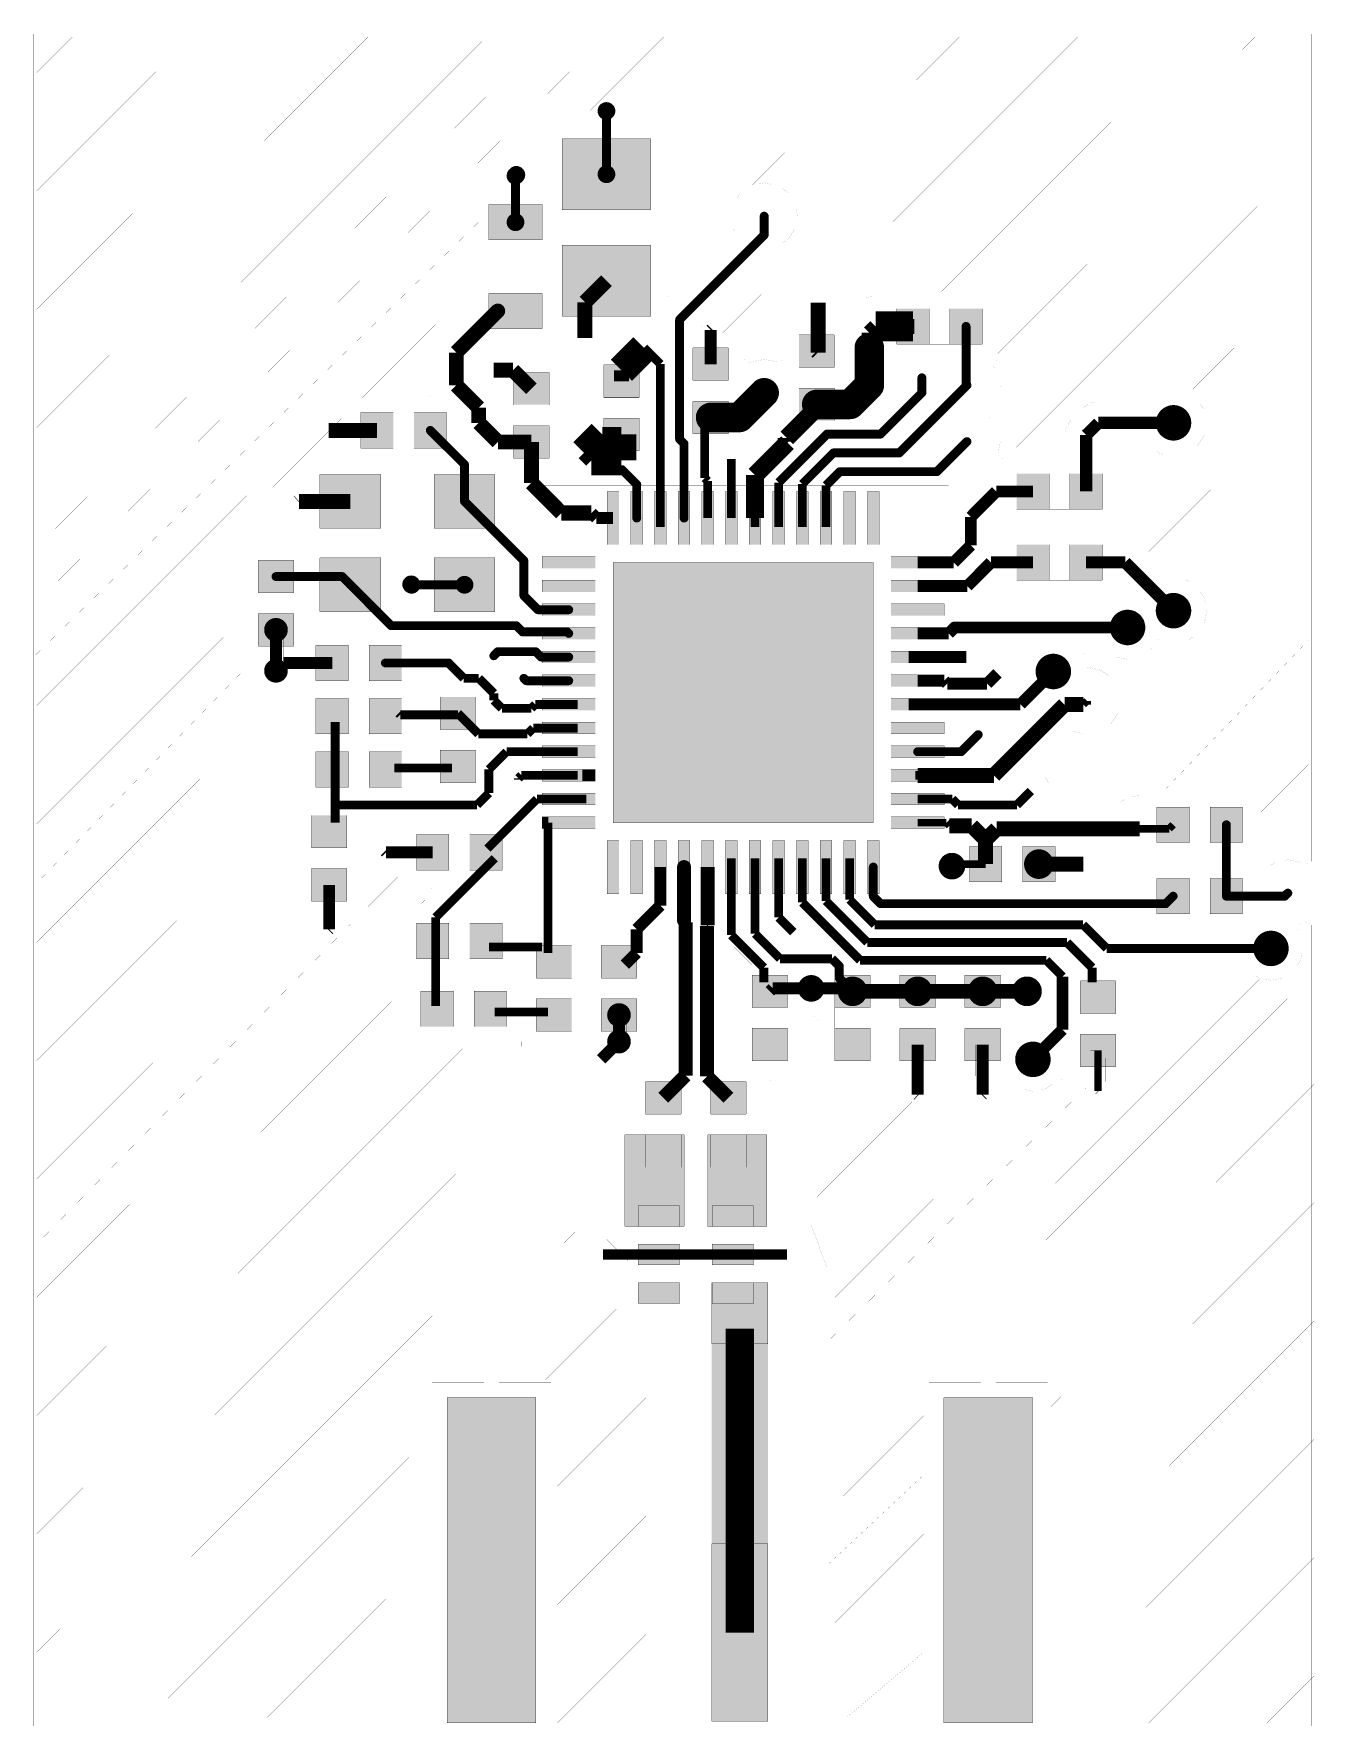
# Model space of a CAD drawing. Header units: millimetres. Extents: x 120.8 to 142.5, y 76.6 to 105.3.
import ezdxf

# ---------------------------------------------------------------- set-up
doc = ezdxf.new("R2010")
doc.units = ezdxf.units.MM
doc.layers.add('Mechanical4', color=56, linetype='Continuous')

msp = doc.modelspace()

# ---------------------------------------------------------------- linework, layer by layer
at = {"layer": 'Mechanical4'}
for points, const_width in [([(120.85, 76.654), (120.85, 105.254)], 0.0003), ([(120.85, 105.254), (142.45, 105.254)], 0.0003), ([(120.875, 95.625), (130.5, 105.2)], 0.00125), ([(120.9, 104.6), (121.5, 105.2)], 0.00125), ([(120.9, 103.6), (122.5, 105.2)], 0.00125), ([(120.9, 102.6), (123.5, 105.2)], 0.00125), ([(120.9, 101.6), (124.5, 105.2)], 0.00125), ([(120.9, 100.6), (125.5, 105.2)], 0.00125), ([(120.9, 99.6), (126.5, 105.2)], 0.00125), ([(120.9, 98.6), (127.5, 105.2)], 0.00125), ([(120.9, 97.6), (128.5, 105.2)], 0.00125), ([(120.9, 96.575), (129.5, 105.2)], 0.00125), ([(130.1, 103.8), (131.5, 105.2)], 0.00125), ([(131.1, 103.8), (132.5, 105.2)], 0.00125), ([(131.6, 102.3), (134.5, 105.2)], 0.00125), ([(131.6, 103.2), (133.5, 105.1)], 0.00125), ([(132.5, 100.2), (137.5, 105.2)], 0.00125), ([(133, 102.7), (135.5, 105.2)], 0.00125), ([(133.75, 102.45), (136.5, 105.2)], 0.00125), ([(133.8, 100.5), (138.5, 105.2)], 0.00125), ([(135.3, 101), (139.5, 105.2)], 0.00125), ([(136.2, 100.9), (140.5, 105.2)], 0.00125), ([(137.15, 99.85), (142.5, 105.2)], 0.00125), ([(137.2, 100.9), (141.5, 105.2)], 0.00125), ([(142.45, 91.267), (142.45, 105.254)], 0.0003), ([(137.05, 98.85), (142.5, 104.3)], 0.00125), ([(130.533, 102.881), (130.533, 103.95)], 0.15), ([(129.529, 103.735), (130.406, 103.735)], 0.0003), ([(129.529, 103.008), (129.529, 103.735)], 0.0003), ([(130.406, 103.008), (130.406, 103.735)], 0.0003), ([(130.66, 103.735), (131.537, 103.735)], 0.0003), ([(130.66, 103.008), (130.66, 103.735)], 0.0003), ([(131.537, 103.008), (131.537, 103.735)], 0.0003), ([(129.783, 103.481), (131.283, 103.481)], 0.005), ([(129.783, 102.281), (129.783, 103.481)], 0.005), ([(131.283, 102.281), (131.283, 103.481)], 0.005), ([(137.3, 98.1), (142.5, 103.3)], 0.00125), ([(129.529, 103.008), (130.406, 103.008)], 0.0003), ([(130.66, 103.008), (131.537, 103.008)], 0.0003), ([(128.995, 102.856), (129.009, 102.87)], 0.15), ([(128.995, 102.07), (128.995, 102.856)], 0.15), ([(129.529, 102.754), (131.537, 102.754)], 0.0003), ([(129.529, 102.624), (129.529, 102.754)], 0.0003), ([(131.537, 102.027), (131.537, 102.754)], 0.0003), ([(132.801, 102.571), (132.984, 102.693)], 0.0003), ([(132.984, 102.693), (133.2, 102.736)], 0.0003), ([(133, 102.6), (133, 102.7)], 0.00125), ([(133.2, 102.736), (133.416, 102.693)], 0.0003), ([(133.416, 102.693), (133.6, 102.571)], 0.0003), ([(128.291, 102.624), (128.868, 102.624)], 0.0003), ([(128.291, 102.197), (128.291, 102.624)], 0.0003), ([(128.868, 102.197), (128.868, 102.624)], 0.0003), ([(129.122, 102.624), (129.529, 102.624)], 0.0003), ([(129.122, 102.07), (129.122, 102.624)], 0.0003), ([(132.678, 102.388), (132.801, 102.571)], 0.0003), ([(133.6, 102.571), (133.722, 102.388)], 0.0003), ([(128.291, 102.197), (128.868, 102.197)], 0.0003), ([(128.545, 102.37), (129.445, 102.37)], 0.005), ([(128.545, 101.77), (128.545, 102.37)], 0.005), ([(129.445, 101.77), (129.445, 102.37)], 0.005), ([(129.783, 102.281), (131.283, 102.281)], 0.005), ([(129.783, 101.681), (129.783, 102.281)], 0.0003), ([(129.783, 102.281), (131.283, 102.281)], 0.0003), ([(131.283, 101.681), (131.283, 102.281)], 0.0003), ([(132.635, 102.172), (132.678, 102.388)], 0.0003), ([(132.635, 102.172), (132.678, 101.955)], 0.0003), ([(133.2, 101.854), (133.2, 102.172)], 0.15), ([(133.722, 102.388), (133.765, 102.172)], 0.0003), ([(133.722, 101.955), (133.765, 102.172)], 0.0003), ([(139.25, 99.05), (142.5, 102.3)], 0.00125), ([(120.875, 94.75), (128.4, 102.1)], 0.00125), ([(128.291, 101.943), (128.995, 101.943)], 0.0003), ([(128.291, 101.516), (128.291, 101.943)], 0.0003), ([(128.995, 102.07), (129.122, 102.07)], 0.0003), ([(128.995, 101.943), (128.995, 102.07)], 0.0003), ([(131.537, 101.935), (131.537, 102.027)], 0.0003), ([(131.537, 102.027), (131.537, 102.027)], 0.0003), ([(131.537, 100.831), (131.537, 101.935)], 0.0003), ([(131.537, 101.935), (131.537, 101.935)], 0.0003), ([(131.537, 101.935), (131.537, 101.935)], 0.0003), ([(131.654, 100.783), (132.738, 101.866)], 0.0003), ([(131.77, 100.424), (133.2, 101.854)], 0.15), ([(132.678, 101.955), (132.738, 101.866)], 0.0003), ([(133.6, 101.772), (133.722, 101.955)], 0.0003), ([(128.545, 101.77), (129.445, 101.77)], 0.005), ([(128.545, 101.77), (129.445, 101.77)], 0.0003), ([(128.545, 100.87), (128.545, 101.77)], 0.0003), ([(129.445, 100.87), (129.445, 101.77)], 0.0003), ([(129.783, 101.681), (131.283, 101.681)], 0.005), ([(129.783, 100.481), (129.783, 101.681)], 0.005), ([(129.783, 101.681), (131.283, 101.681)], 0.0003), ([(131.283, 100.481), (131.283, 101.681)], 0.005), ([(132.137, 100.316), (133.437, 101.617)], 0.0003), ([(133.437, 101.617), (133.481, 101.682)], 0.0003), ([(133.437, 101.617), (133.437, 101.617)], 0.0003), ([(133.481, 101.682), (133.494, 101.702)], 0.0003), ([(133.494, 101.702), (133.6, 101.772)], 0.0003), ([(128.291, 101.516), (128.545, 101.516)], 0.0003), ([(128.545, 101.124), (128.545, 101.516)], 0.0003), ([(140.45, 99.25), (142.5, 101.3)], 0.00125), ([(126.4, 99.1), (128.3, 101)], 0.00125), ([(128.291, 101.124), (128.545, 101.124)], 0.0003), ([(128.291, 100.713), (128.291, 101.124)], 0.0003), ([(130.17, 100.718), (130.533, 101.081)], 0.254), ([(135.2, 100.9), (135.3, 101)], 0.00125), ([(127.72, 100.141), (128.291, 100.713)], 0.0003), ([(127.993, 99.868), (128.695, 100.57)], 0.25), ([(128.545, 100.87), (129.445, 100.87)], 0.005), ([(128.545, 100.27), (128.545, 100.87)], 0.005), ([(128.545, 100.87), (129.445, 100.87)], 0.0003), ([(129.445, 100.27), (129.445, 100.87)], 0.005), ([(130.17, 100.114), (130.17, 100.718)], 0.254), ([(131.537, 100.831), (131.654, 100.783)], 0.0003), ([(134.112, 99.868), (134.112, 100.711)], 0.254), ([(134.718, 100.675), (134.886, 100.788)], 0.0003), ([(134.886, 100.788), (135.084, 100.827)], 0.0003), ([(135.084, 100.827), (135.186, 100.827)], 0.0003), ([(135.186, 100.863), (136.086, 100.863)], 0.0003), ([(135.186, 100.827), (135.186, 100.863)], 0.0003), ([(136.086, 100.863), (137.144, 100.863)], 0.0003), ([(136.086, 100.863), (136.086, 100.863)], 0.0003), ([(137.144, 99.755), (137.144, 100.863)], 0.0003), ([(129.783, 100.481), (131.283, 100.481)], 0.005), ([(131.77, 98.402), (131.77, 100.424)], 0.15), ([(133.535, 100.42), (134.512, 100.42)], 0.0003), ([(133.535, 99.764), (133.535, 100.42)], 0.0003), ([(134.512, 100.42), (134.612, 100.569)], 0.0003), ([(134.612, 100.569), (134.718, 100.675)], 0.0003), ([(135.084, 100.309), (135.715, 100.309)], 0.508), ([(134.978, 100.203), (135.084, 100.309)], 0.254), ([(135.44, 100.609), (135.99, 100.609)], 0.005), ([(135.44, 100.009), (135.44, 100.609)], 0.005), ([(135.715, 100.309), (135.74, 100.309)], 0.254), ([(135.985, 100.009), (135.985, 100.609)], 0.0003), ([(135.985, 100.609), (136.345, 100.609)], 0.0003), ([(135.99, 100.009), (135.99, 100.609)], 0.005), ([(136.34, 100.609), (136.89, 100.609)], 0.005), ([(136.34, 100.009), (136.34, 100.609)], 0.005), ([(136.345, 100.009), (136.345, 100.609)], 0.0003), ([(136.89, 100.009), (136.89, 100.609)], 0.005), ([(127.636, 100.016), (127.72, 100.141)], 0.0003), ([(128.545, 100.27), (129.445, 100.27)], 0.005), ([(130.787, 99.568), (131.168, 99.949)], 0.508), ([(132.137, 100.316), (132.168, 100.241)], 0.0003), ([(132.168, 99.67), (132.168, 100.241)], 0.0003), ([(132.295, 100.251), (132.311, 100.267)], 0.2), ([(132.295, 99.67), (132.295, 100.251)], 0.2), ([(132.422, 100.199), (132.849, 100.199)], 0.0003), ([(132.422, 99.67), (132.422, 100.199)], 0.0003), ([(132.5, 99.9), (132.5, 100.2)], 0.00125), ([(132.849, 99.754), (132.849, 100.199)], 0.0003), ([(133.789, 100.166), (134.389, 100.166)], 0.005), ([(133.789, 99.616), (133.789, 100.166)], 0.005), ([(134.389, 99.616), (134.389, 100.166)], 0.005), ([(134.978, 99.314), (134.978, 99.949)], 0.5), ([(134.978, 99.949), (134.978, 100.203)], 0.254), ([(136.615, 99.329), (136.615, 100.309)], 0.15), ([(140.6, 98.4), (142.5, 100.3)], 0.00125), ([(127.607, 99.868), (127.636, 100.016)], 0.0003), ([(127.607, 99.314), (127.607, 99.868)], 0.0003), ([(127.993, 99.314), (127.993, 99.868)], 0.25), ([(131.168, 99.949), (131.445, 99.672)], 0.15), ([(131.995, 99.945), (132.595, 99.945)], 0.005), ([(131.995, 99.395), (131.995, 99.945)], 0.005), ([(132.595, 99.395), (132.595, 99.945)], 0.005), ([(134.089, 99.891), (134.112, 99.868)], 0.254), ([(135.44, 100.009), (135.99, 100.009)], 0.005), ([(135.985, 100.009), (136.345, 100.009)], 0.0003), ([(136.34, 100.009), (136.89, 100.009)], 0.005), ([(128.628, 99.568), (128.951, 99.568)], 0.254), ([(128.951, 99.568), (129.263, 99.256)], 0.254), ([(130.487, 99.658), (131.087, 99.658)], 0.005), ([(130.487, 99.108), (130.487, 99.658)], 0.005), ([(130.787, 99.383), (130.787, 99.568)], 0.254), ([(131.087, 99.108), (131.087, 99.658)], 0.005), ([(131.445, 97.07), (131.445, 99.672)], 0.15), ([(132.168, 99.67), (132.422, 99.67)], 0.0003), ([(132.849, 99.754), (132.961, 99.694)], 0.0003), ([(132.961, 99.694), (132.984, 99.709)], 0.0003), ([(132.984, 99.709), (133.2, 99.752)], 0.0003), ([(133.2, 99.752), (133.416, 99.709)], 0.0003), ([(133.416, 99.709), (133.423, 99.704)], 0.0003), ([(133.423, 99.704), (133.535, 99.764)], 0.0003), ([(133.789, 99.616), (134.389, 99.616)], 0.005), ([(133.789, 99.621), (134.389, 99.621)], 0.0003), ([(133.789, 99.251), (133.789, 99.621)], 0.0003), ([(134.389, 99.251), (134.389, 99.621)], 0.0003), ([(134.655, 98.991), (134.978, 99.314)], 0.5), ([(137.076, 99.643), (137.135, 99.755)], 0.0003), ([(137.076, 99.643), (137.151, 99.53)], 0.0003), ([(137.135, 99.755), (137.144, 99.755)], 0.0003), ([(127.607, 99.314), (127.629, 99.204)], 0.0003), ([(127.993, 99.314), (128.374, 98.933)], 0.25), ([(128.963, 99.531), (129.563, 99.531)], 0.005), ([(128.963, 98.981), (128.963, 99.531)], 0.005), ([(129.563, 98.981), (129.563, 99.531)], 0.005), ([(131.995, 99.395), (132.595, 99.395)], 0.005), ([(131.995, 99.4), (132.595, 99.4)], 0.0003), ([(131.995, 99.03), (131.995, 99.4)], 0.0003), ([(132.783, 98.77), (133.2, 99.187)], 0.5), ([(132.595, 99.03), (132.595, 99.4)], 0.0003), ([(133.789, 99.266), (134.389, 99.266)], 0.005), ([(133.789, 98.716), (133.789, 99.266)], 0.005), ([(134.389, 98.716), (134.389, 99.266)], 0.005), ([(135.169, 98.489), (135.867, 99.187)], 0.15), ([(135.486, 98.171), (136.629, 99.314)], 0.15), ([(135.867, 99.187), (135.867, 99.441)], 0.15), ([(136.615, 99.329), (136.629, 99.314)], 0.15), ([(137.151, 99.53), (137.194, 99.314)], 0.0003), ([(137.151, 99.098), (137.194, 99.314)], 0.0003), ([(139.7, 96.5), (142.5, 99.3)], 0.00125), ([(126.125, 99.106), (126.527, 99.106)], 0.0003), ([(126.125, 98.679), (126.125, 99.106)], 0.0003), ([(126.527, 98.679), (126.527, 99.106)], 0.0003), ([(126.781, 99.106), (127.548, 99.106)], 0.0003), ([(126.781, 98.552), (126.781, 99.106)], 0.0003), ([(127.548, 99.106), (127.629, 99.204)], 0.0003), ([(128.374, 98.679), (128.374, 98.933)], 0.25), ([(128.963, 98.981), (129.563, 98.981)], 0.005), ([(128.963, 98.986), (129.563, 98.986)], 0.0003), ([(128.963, 98.616), (128.963, 98.986)], 0.0003), ([(129.563, 98.616), (129.563, 98.986)], 0.0003), ([(130.487, 99.108), (131.087, 99.108)], 0.005), ([(130.487, 99.113), (131.087, 99.113)], 0.0003), ([(130.487, 98.743), (130.487, 99.113)], 0.0003), ([(131.087, 98.743), (131.087, 99.113)], 0.0003), ([(131.995, 99.045), (132.595, 99.045)], 0.005), ([(131.995, 98.495), (131.995, 99.045)], 0.005), ([(131.995, 99.03), (132.595, 99.03)], 0.0003), ([(132.295, 98.77), (132.783, 98.77)], 0.5), ([(132.595, 98.495), (132.595, 99.045)], 0.005), ([(133.581, 98.425), (134.089, 98.933)], 0.3), ([(133.789, 99.251), (134.389, 99.251)], 0.0003), ([(134.089, 98.991), (134.655, 98.991)], 0.5), ([(134.089, 98.933), (134.089, 98.991)], 0.152), ([(137.029, 98.915), (137.151, 99.098)], 0.0003), ([(138.595, 98.935), (138.713, 99.014)], 0.0003), ([(138.713, 99.014), (138.852, 99.042)], 0.0003), ([(138.852, 99.042), (138.852, 99.042)], 0.0003), ([(138.852, 99.042), (139.698, 99.042)], 0.0003), ([(139.698, 99.042), (139.722, 99.079)], 0.0003), ([(139.722, 99.079), (139.905, 99.201)], 0.0003), ([(139.905, 99.201), (140.122, 99.244)], 0.0003), ([(140.122, 99.244), (140.338, 99.201)], 0.0003), ([(140.338, 99.201), (140.521, 99.079)], 0.0003), ([(140.521, 99.079), (140.643, 98.895)], 0.0003), ([(124.5, 97.5), (125.8, 98.8)], 0.00125), ([(124.9, 97.6), (126.05, 98.75)], 0.00125), ([(126.379, 98.852), (126.929, 98.852)], 0.005), ([(126.379, 98.252), (126.379, 98.852)], 0.005), ([(126.914, 98.252), (126.914, 98.852)], 0.0003), ([(126.914, 98.852), (127.284, 98.852)], 0.0003), ([(126.929, 98.252), (126.929, 98.852)], 0.005), ([(127.279, 98.852), (127.829, 98.852)], 0.005), ([(127.279, 98.252), (127.279, 98.852)], 0.005), ([(127.284, 98.252), (127.284, 98.852)], 0.0003), ([(127.829, 98.252), (127.829, 98.852)], 0.005), ([(128.374, 98.679), (128.697, 98.356)], 0.25), ([(130.152, 98.171), (130.464, 98.483)], 0.508), ([(130.487, 98.758), (131.087, 98.758)], 0.005), ([(130.487, 98.208), (130.487, 98.758)], 0.005), ([(130.487, 98.743), (131.087, 98.743)], 0.0003), ([(130.787, 98.044), (130.787, 98.483)], 0.508), ([(131.087, 98.208), (131.087, 98.758)], 0.005), ([(132.195, 97.745), (132.195, 98.77)], 0.15), ([(133.789, 98.716), (134.389, 98.716)], 0.005), ([(137.009, 98.901), (137.029, 98.915)], 0.0003), ([(137.009, 98.774), (137.009, 98.901)], 0.0003), ([(137.009, 98.774), (137.029, 98.761)], 0.0003), ([(137.029, 98.761), (137.151, 98.578)], 0.0003), ([(138.31, 98.611), (138.389, 98.729)], 0.0003), ([(138.389, 98.729), (138.595, 98.935)], 0.0003), ([(138.645, 98.473), (138.852, 98.679)], 0.204), ([(138.595, 98.935), (138.595, 98.935)], 0.0003), ([(138.852, 98.679), (140.122, 98.679)], 0.204), ([(140.643, 98.895), (140.686, 98.679)], 0.0003), ([(125.834, 98.552), (126.654, 98.552)], 0.254), ([(126.125, 98.679), (126.527, 98.679)], 0.0003), ([(126.125, 98.425), (126.654, 98.425)], 0.0003), ([(126.125, 98.061), (126.125, 98.425)], 0.0003), ([(126.654, 98.552), (126.781, 98.552)], 0.0003), ([(126.654, 98.425), (126.654, 98.552)], 0.0003), ([(127.554, 98.552), (128.133, 97.974)], 0.15), ([(128.697, 98.356), (129.263, 98.356)], 0.25), ([(128.963, 98.631), (129.563, 98.631)], 0.005), ([(128.963, 98.081), (128.963, 98.631)], 0.005), ([(128.963, 98.616), (129.563, 98.616)], 0.0003), ([(129.263, 97.663), (129.263, 98.356)], 0.254), ([(129.563, 98.081), (129.563, 98.631)], 0.005), ([(130.464, 98.483), (130.787, 98.483)], 0.254), ([(131.77, 98.402), (131.845, 98.327)], 0.15), ([(131.845, 97.07), (131.845, 98.327)], 0.15), ([(131.995, 98.495), (132.595, 98.495)], 0.005), ([(133.045, 97.795), (133.595, 98.345)], 0.3), ([(133.445, 97.67), (134.264, 98.489)], 0.15), ([(133.581, 98.359), (133.581, 98.425)], 0.3), ([(133.581, 98.359), (133.595, 98.345)], 0.15), ([(134.264, 98.489), (135.169, 98.489)], 0.15), ([(136.121, 97.854), (136.629, 98.362)], 0.15), ([(137.151, 98.578), (137.194, 98.362)], 0.0003), ([(138.283, 98.473), (138.31, 98.611)], 0.0003), ([(138.283, 98.473), (138.283, 98.473)], 0.0003), ([(138.283, 98.074), (138.283, 98.473)], 0.0003), ([(138.645, 97.52), (138.645, 98.473)], 0.204), ([(140.521, 98.28), (140.643, 98.463)], 0.0003), ([(140.643, 98.463), (140.686, 98.679)], 0.0003), ([(126.379, 98.252), (126.929, 98.252)], 0.005), ([(126.914, 98.252), (127.284, 98.252)], 0.0003), ([(127.279, 98.252), (127.829, 98.252)], 0.005), ([(130.152, 98.171), (130.279, 98.044)], 0.254), ([(130.279, 98.044), (130.787, 98.044)], 0.508), ([(130.487, 98.208), (131.087, 98.208)], 0.005), ([(132.645, 97.92), (132.645, 98.07)], 0.15), ([(133.845, 97.645), (134.371, 98.171)], 0.15), ([(134.371, 98.171), (135.486, 98.171)], 0.15), ([(137.156, 98.172), (137.194, 98.362)], 0.0003), ([(137.156, 98.172), (137.237, 98.074)], 0.0003), ([(139.008, 98.074), (139.008, 98.317)], 0.0003), ([(139.008, 98.317), (139.698, 98.317)], 0.0003), ([(139.25, 97.5), (139.875, 98.125)], 0.00125), ([(139.698, 98.317), (139.722, 98.28)], 0.0003), ([(139.722, 98.28), (139.905, 98.157)], 0.0003), ([(139.905, 98.157), (140.122, 98.114)], 0.0003), ([(140.122, 98.114), (140.338, 98.157)], 0.0003), ([(140.3, 96.1), (142.5, 98.3)], 0.00125), ([(140.338, 98.157), (140.521, 98.28)], 0.0003), ([(125.434, 98.061), (126.125, 98.061)], 0.0003), ([(125.434, 97.479), (125.434, 98.061)], 0.0003), ([(128.133, 97.352), (128.133, 97.974)], 0.15), ([(128.963, 98.081), (129.563, 98.081)], 0.005), ([(130.795, 97.888), (131.045, 97.638)], 0.15), ([(132.645, 97.07), (132.645, 97.92)], 0.15), ([(132.645, 97.92), (132.645, 97.92)], 0.15), ([(133.045, 97.07), (133.045, 97.795)], 0.3), ([(134.245, 97.62), (134.479, 97.854)], 0.15), ([(134.479, 97.854), (136.121, 97.854)], 0.15), ([(137.237, 98.074), (138.283, 98.074)], 0.0003), ([(139.008, 98.074), (139.174, 98.074)], 0.0003), ([(139.174, 96.966), (139.174, 98.074)], 0.0003), ([(125.688, 97.807), (126.718, 97.807)], 0.005), ([(125.688, 96.897), (125.688, 97.807)], 0.005), ([(126.718, 96.897), (126.718, 97.807)], 0.005), ([(127.618, 97.807), (128.648, 97.807)], 0.005), ([(127.618, 96.897), (127.618, 97.807)], 0.005), ([(128.648, 96.897), (128.648, 97.807)], 0.005), ([(129.263, 97.663), (129.771, 97.155)], 0.254), ([(129.345, 97.62), (129.345, 90.62)], 0.0003), ([(129.345, 97.62), (136.32, 97.62)], 0.0003), ([(131.045, 97.07), (131.045, 97.638)], 0.15), ([(132.195, 97.745), (132.245, 97.695)], 0.15), ([(132.245, 97.07), (132.245, 97.695)], 0.15), ([(133.445, 97.07), (133.445, 97.67)], 0.15), ([(133.845, 97.07), (133.845, 97.645)], 0.15), ([(134.245, 97.07), (134.245, 97.62)], 0.15), ([(136.32, 90.62), (136.32, 97.62)], 0.0003), ([(136.695, 97.09), (137.125, 97.52)], 0.2), ([(137.125, 97.52), (137.745, 97.52)], 0.2), ([(137.47, 97.82), (138.02, 97.82)], 0.005), ([(137.47, 97.22), (137.47, 97.82)], 0.005), ([(138.015, 97.22), (138.015, 97.82)], 0.0003), ([(138.015, 97.82), (138.375, 97.82)], 0.0003), ([(138.02, 97.22), (138.02, 97.82)], 0.005), ([(138.37, 97.82), (138.92, 97.82)], 0.005), ([(138.37, 97.22), (138.37, 97.82)], 0.005), ([(138.375, 97.22), (138.375, 97.82)], 0.0003), ([(138.92, 97.22), (138.92, 97.82)], 0.005), ([(120.9, 93.9), (124.5, 97.5)], 0.00125), ([(125.326, 97.346), (125.333, 97.352)], 0.254), ([(125.333, 97.352), (126.203, 97.352)], 0.254), ([(125.434, 97.479), (126.203, 97.479)], 0.0003), ([(126.203, 97.225), (126.203, 97.479)], 0.0003), ([(128.133, 97.352), (129.136, 96.349)], 0.15), ([(129.771, 97.155), (130.279, 97.155)], 0.254), ([(130.279, 97.155), (130.364, 97.07)], 0.204), ([(130.545, 97.52), (130.745, 97.52)], 0.005), ([(130.545, 96.62), (130.545, 97.52)], 0.005), ([(130.745, 96.62), (130.745, 97.52)], 0.005), ([(130.945, 97.52), (131.145, 97.52)], 0.005), ([(130.945, 96.62), (130.945, 97.52)], 0.005), ([(131.145, 96.62), (131.145, 97.52)], 0.005), ([(131.345, 97.52), (131.545, 97.52)], 0.005), ([(131.345, 96.62), (131.345, 97.52)], 0.005), ([(131.545, 96.62), (131.545, 97.52)], 0.005), ([(131.745, 97.52), (131.945, 97.52)], 0.005), ([(131.745, 96.62), (131.745, 97.52)], 0.005), ([(131.945, 96.62), (131.945, 97.52)], 0.005), ([(132.145, 97.52), (132.345, 97.52)], 0.005), ([(132.145, 96.62), (132.145, 97.52)], 0.005), ([(132.345, 96.62), (132.345, 97.52)], 0.005), ([(132.545, 97.52), (132.745, 97.52)], 0.005), ([(132.545, 96.62), (132.545, 97.52)], 0.005), ([(132.745, 96.62), (132.745, 97.52)], 0.005), ([(132.945, 97.52), (133.145, 97.52)], 0.005), ([(132.945, 96.62), (132.945, 97.52)], 0.005), ([(133.145, 96.62), (133.145, 97.52)], 0.005), ([(133.345, 97.52), (133.545, 97.52)], 0.005), ([(133.345, 96.62), (133.345, 97.52)], 0.005), ([(133.545, 96.62), (133.545, 97.52)], 0.005), ([(133.745, 97.52), (133.945, 97.52)], 0.005), ([(133.745, 96.62), (133.745, 97.52)], 0.005), ([(133.845, 97.07), (133.845, 97.32)], 0.15), ([(133.945, 96.62), (133.945, 97.52)], 0.005), ([(134.145, 97.52), (134.345, 97.52)], 0.005), ([(134.145, 96.62), (134.145, 97.52)], 0.005), ([(134.245, 97.07), (134.245, 97.295)], 0.15), ([(134.345, 96.62), (134.345, 97.52)], 0.005), ([(134.545, 97.52), (134.745, 97.52)], 0.005), ([(134.545, 96.62), (134.545, 97.52)], 0.005), ([(134.745, 96.62), (134.745, 97.52)], 0.005), ([(134.945, 97.52), (135.145, 97.52)], 0.005), ([(134.945, 96.62), (134.945, 97.52)], 0.005), ([(135.145, 96.62), (135.145, 97.52)], 0.005), ([(140.695, 95.495), (142.5, 97.3)], 0.00125), ([(125.434, 97.225), (126.203, 97.225)], 0.0003), ([(125.434, 96.643), (125.434, 97.225)], 0.0003), ([(130.364, 97.07), (130.645, 97.07)], 0.204), ([(131.445, 96.92), (131.445, 97.07)], 0.15), ([(133.045, 96.92), (133.045, 97.07)], 0.15), ([(133.445, 96.92), (133.445, 97.07)], 0.15), ([(133.845, 96.92), (133.845, 97.07)], 0.15), ([(134.245, 96.92), (134.245, 97.07)], 0.15), ([(136.695, 96.61), (136.695, 97.09)], 0.2), ([(137.47, 97.22), (138.02, 97.22)], 0.005), ([(138.015, 97.22), (138.375, 97.22)], 0.0003), ([(138.37, 97.22), (138.92, 97.22)], 0.005), ([(125.688, 96.897), (126.718, 96.897)], 0.005), ([(127.618, 96.897), (128.648, 96.897)], 0.005), ([(136.405, 96.32), (136.695, 96.61)], 0.2), ([(139.174, 96.874), (139.174, 96.966)], 0.0003), ([(139.174, 96.966), (139.174, 96.966)], 0.0003), ([(139.174, 96.683), (139.174, 96.874)], 0.0003), ([(139.174, 96.874), (139.174, 96.874)], 0.0003), ([(120.9, 92.9), (124.4, 96.4)], 0.00125), ([(124.391, 96.61), (125.434, 96.61)], 0.0003), ([(124.391, 95.552), (124.391, 96.61)], 0.0003), ([(125.434, 96.61), (125.434, 96.643)], 0.0003), ([(125.688, 96.397), (126.718, 96.397)], 0.005), ([(125.688, 95.487), (125.688, 96.397)], 0.005), ([(126.718, 95.487), (126.718, 96.397)], 0.005), ([(127.618, 96.397), (128.648, 96.397)], 0.005), ([(127.618, 95.487), (127.618, 96.397)], 0.005), ([(128.648, 95.487), (128.648, 96.397)], 0.005), ([(129.136, 95.758), (129.136, 96.349)], 0.15), ([(129.445, 96.42), (130.345, 96.42)], 0.005), ([(129.445, 96.22), (129.445, 96.42)], 0.005), ([(130.345, 96.22), (130.345, 96.42)], 0.005), ([(130.545, 96.62), (130.745, 96.62)], 0.005), ([(130.945, 96.62), (131.145, 96.62)], 0.005), ([(131.345, 96.62), (131.545, 96.62)], 0.005), ([(131.745, 96.62), (131.945, 96.62)], 0.005), ([(132.145, 96.62), (132.345, 96.62)], 0.005), ([(132.545, 96.62), (132.745, 96.62)], 0.005), ([(132.945, 96.62), (133.145, 96.62)], 0.005), ([(133.345, 96.62), (133.545, 96.62)], 0.005), ([(133.745, 96.62), (133.945, 96.62)], 0.005), ([(134.145, 96.62), (134.345, 96.62)], 0.005), ([(134.545, 96.62), (134.745, 96.62)], 0.005), ([(134.945, 96.62), (135.145, 96.62)], 0.005), ([(135.345, 96.42), (136.245, 96.42)], 0.005), ([(135.345, 96.22), (135.345, 96.42)], 0.005), ([(135.795, 96.32), (136.405, 96.32)], 0.2), ([(136.245, 96.22), (136.245, 96.42)], 0.005), ([(136.635, 95.92), (137.035, 96.32)], 0.2), ([(137.035, 96.32), (137.745, 96.32)], 0.2), ([(137.47, 96.62), (138.02, 96.62)], 0.005), ([(137.47, 96.02), (137.47, 96.62)], 0.005), ([(138.015, 96.02), (138.015, 96.62)], 0.0003), ([(138.015, 96.62), (138.375, 96.62)], 0.0003), ([(138.02, 96.02), (138.02, 96.62)], 0.005), ([(138.37, 96.62), (138.92, 96.62)], 0.005), ([(138.37, 96.02), (138.37, 96.62)], 0.005), ([(138.375, 96.02), (138.375, 96.62)], 0.0003), ([(138.645, 96.32), (139.306, 96.32)], 0.204), ([(138.92, 96.02), (138.92, 96.62)], 0.005), ([(139.174, 96.683), (139.306, 96.683)], 0.0003), ([(139.306, 96.32), (140.122, 95.504)], 0.204), ([(139.306, 96.683), (139.444, 96.655)], 0.0003), ([(139.306, 96.683), (139.306, 96.683)], 0.0003), ([(139.444, 96.655), (139.562, 96.576)], 0.0003), ([(139.562, 96.576), (140.078, 96.06)], 0.0003), ([(124.645, 96.356), (125.245, 96.356)], 0.005), ([(124.645, 95.806), (124.645, 96.356)], 0.005), ([(124.945, 96.081), (126.064, 96.081)], 0.15), ([(125.245, 95.806), (125.245, 96.356)], 0.005), ([(126.064, 96.081), (126.203, 95.942)], 0.15), ([(129.445, 96.22), (130.345, 96.22)], 0.005), ([(130.645, 96.32), (135.045, 96.32)], 0.005), ([(130.645, 91.92), (130.645, 96.32)], 0.005), ([(135.045, 91.92), (135.045, 96.32)], 0.005), ([(135.345, 96.22), (136.245, 96.22)], 0.005), ([(138.4, 92.2), (142.5, 96.3)], 0.00125), ([(126.203, 95.942), (126.895, 95.25)], 0.15), ([(127.231, 95.949), (127.238, 95.942)], 0.15), ([(127.238, 95.942), (128.133, 95.942)], 0.15), ([(129.136, 95.758), (129.374, 95.52)], 0.15), ([(129.445, 96.02), (130.345, 96.02)], 0.005), ([(129.445, 95.82), (129.445, 96.02)], 0.005), ([(130.345, 95.82), (130.345, 96.02)], 0.005), ([(135.345, 96.02), (136.245, 96.02)], 0.005), ([(135.345, 95.82), (135.345, 96.02)], 0.005), ([(135.795, 95.92), (136.635, 95.92)], 0.2), ([(136.245, 95.82), (136.245, 96.02)], 0.005), ([(137.47, 96.02), (138.02, 96.02)], 0.005), ([(138.015, 96.02), (138.375, 96.02)], 0.0003), ([(138.37, 96.02), (138.92, 96.02)], 0.005), ([(140.078, 96.06), (140.122, 96.069)], 0.0003), ([(140.122, 96.069), (140.338, 96.026)], 0.0003), ([(140.338, 96.026), (140.521, 95.904)], 0.0003), ([(140.521, 95.904), (140.643, 95.72)], 0.0003), ([(124.391, 95.308), (124.391, 95.552)], 0.0003), ([(124.645, 95.806), (125.245, 95.806)], 0.005), ([(124.645, 95.811), (125.245, 95.811)], 0.0003), ([(124.645, 95.441), (124.645, 95.811)], 0.0003), ([(125.245, 95.441), (125.245, 95.811)], 0.0003), ([(129.374, 95.52), (129.895, 95.52)], 0.15), ([(129.445, 95.82), (130.345, 95.82)], 0.005), ([(129.445, 95.62), (130.345, 95.62)], 0.005), ([(129.445, 95.42), (129.445, 95.62)], 0.005), ([(130.345, 95.42), (130.345, 95.62)], 0.005), ([(135.345, 95.82), (136.245, 95.82)], 0.005), ([(135.345, 95.62), (136.245, 95.62)], 0.005), ([(135.345, 95.42), (135.345, 95.62)], 0.005), ([(136.245, 95.42), (136.245, 95.62)], 0.005), ([(140.643, 95.72), (140.686, 95.504)], 0.0003), ([(120.9, 91.9), (124.3, 95.3)], 0.00125), ([(124.391, 95.308), (124.945, 95.308)], 0.0003), ([(124.645, 95.456), (125.245, 95.456)], 0.005), ([(124.645, 94.906), (124.645, 95.456)], 0.005), ([(124.645, 95.441), (125.245, 95.441)], 0.0003), ([(124.945, 94.488), (124.945, 95.181)], 0.2), ([(124.945, 95.181), (124.945, 95.308)], 0.0003), ([(125.245, 94.906), (125.245, 95.456)], 0.005), ([(125.688, 95.487), (126.718, 95.487)], 0.005), ([(126.895, 95.25), (129.009, 95.25)], 0.15), ([(127.618, 95.487), (128.648, 95.487)], 0.005), ([(129.009, 95.25), (129.114, 95.145)], 0.15), ([(129.445, 95.42), (130.345, 95.42)], 0.005), ([(135.345, 95.42), (136.245, 95.42)], 0.005), ([(136.32, 95.12), (136.42, 95.22)], 0.2), ([(136.42, 95.22), (139.345, 95.22)], 0.2), ([(140.521, 95.105), (140.643, 95.288)], 0.0003), ([(140.643, 95.288), (140.686, 95.504)], 0.0003), ([(124.391, 95.054), (124.818, 95.054)], 0.0003), ([(124.391, 94.652), (124.391, 95.054)], 0.0003), ([(124.818, 94.652), (124.818, 95.054)], 0.0003), ([(124.945, 95.181), (125.072, 95.181)], 0.0003), ([(125.072, 94.652), (125.072, 95.181)], 0.0003), ([(129.114, 95.145), (129.39, 95.145)], 0.15), ([(129.114, 95.145), (129.87, 95.145)], 0.15), ([(129.445, 95.22), (130.345, 95.22)], 0.005), ([(129.445, 95.02), (129.445, 95.22)], 0.005), ([(129.445, 95.02), (130.345, 95.02)], 0.005), ([(129.87, 95.145), (129.895, 95.12)], 0.15), ([(130.345, 95.02), (130.345, 95.22)], 0.005), ([(135.345, 95.22), (136.245, 95.22)], 0.005), ([(135.345, 95.02), (135.345, 95.22)], 0.005), ([(135.345, 95.02), (136.245, 95.02)], 0.005), ([(135.795, 95.12), (136.32, 95.12)], 0.2), ([(136.245, 95.02), (136.245, 95.22)], 0.005), ([(139.727, 94.839), (139.843, 95.014)], 0.0003), ([(139.843, 95.014), (139.853, 95.018)], 0.0003), ([(139.853, 95.018), (139.905, 94.982)], 0.0003), ([(139.905, 94.982), (140.122, 94.939)], 0.0003), ([(140, 92.5), (142.4, 95)], 0.00125), ([(140.122, 94.939), (140.338, 94.982)], 0.0003), ([(140.338, 94.982), (140.521, 95.105)], 0.0003), ([(124.645, 94.906), (125.245, 94.906)], 0.005), ([(124.945, 94.488), (125.077, 94.62)], 0.2), ([(125.077, 94.62), (125.895, 94.62)], 0.2), ([(125.62, 94.92), (126.17, 94.92)], 0.005), ([(125.62, 94.32), (125.62, 94.92)], 0.005), ([(126.165, 94.32), (126.165, 94.92)], 0.0003), ([(126.165, 94.92), (126.535, 94.92)], 0.0003), ([(126.17, 94.32), (126.17, 94.92)], 0.005), ([(126.52, 94.92), (127.07, 94.92)], 0.005), ([(126.52, 94.32), (126.52, 94.92)], 0.005), ([(126.535, 94.32), (126.535, 94.92)], 0.0003), ([(126.795, 94.62), (127.866, 94.62)], 0.15), ([(127.07, 94.32), (127.07, 94.92)], 0.005), ([(127.866, 94.615), (127.866, 94.62)], 0.15), ([(127.866, 94.615), (128.12, 94.361)], 0.15), ([(128.628, 94.742), (128.697, 94.811)], 0.15), ([(128.697, 94.811), (129.336, 94.811)], 0.15), ([(129.336, 94.811), (129.427, 94.72)], 0.15), ([(129.427, 94.72), (129.895, 94.72)], 0.15), ([(129.445, 94.82), (130.345, 94.82)], 0.005), ([(129.445, 94.62), (129.445, 94.82)], 0.005), ([(130.345, 94.62), (130.345, 94.82)], 0.005), ([(135.345, 94.82), (136.245, 94.82)], 0.005), ([(135.345, 94.62), (135.345, 94.82)], 0.005), ([(135.645, 94.72), (136.62, 94.72)], 0.2), ([(136.245, 94.62), (136.245, 94.82)], 0.005), ([(138.588, 94.758), (138.642, 94.859)], 0.0003), ([(138.588, 94.758), (138.629, 94.552)], 0.0003), ([(138.642, 94.859), (138.95, 94.859)], 0.0003), ([(138.95, 94.859), (138.964, 94.839)], 0.0003), ([(138.964, 94.839), (139.139, 94.722)], 0.0003), ([(139.139, 94.722), (139.345, 94.681)], 0.0003), ([(139.345, 94.681), (139.552, 94.722)], 0.0003), ([(139.552, 94.722), (139.727, 94.839)], 0.0003), ([(120.9, 90.9), (124.4, 94.5)], 0.00125), ([(124.391, 94.652), (124.818, 94.652)], 0.0003), ([(125.072, 94.652), (125.366, 94.652)], 0.0003), ([(125.366, 94.066), (125.366, 94.652)], 0.0003), ([(128.12, 94.361), (128.374, 94.361)], 0.15), ([(128.374, 94.361), (128.628, 94.107)], 0.15), ([(129.136, 94.361), (129.177, 94.32)], 0.15), ([(129.445, 94.62), (130.345, 94.62)], 0.005), ([(129.445, 94.42), (130.345, 94.42)], 0.005), ([(129.445, 94.22), (129.445, 94.42)], 0.005), ([(130.345, 94.22), (130.345, 94.42)], 0.005), ([(135.345, 94.62), (136.245, 94.62)], 0.005), ([(135.345, 94.42), (136.245, 94.42)], 0.005), ([(135.345, 94.22), (135.345, 94.42)], 0.005), ([(135.795, 94.32), (136.245, 94.32)], 0.2), ([(136.245, 94.32), (136.295, 94.27)], 0.2), ([(136.245, 94.22), (136.245, 94.42)], 0.005), ([(136.97, 94.27), (137.145, 94.445)], 0.2), ([(137.534, 93.92), (138.09, 94.476)], 0.2), ([(138.629, 94.552), (138.661, 94.545)], 0.0003), ([(138.661, 94.545), (138.877, 94.502)], 0.0003), ([(138.877, 94.502), (139.061, 94.379)], 0.0003), ([(125.62, 94.32), (126.17, 94.32)], 0.005), ([(126.165, 94.32), (126.535, 94.32)], 0.0003), ([(126.52, 94.32), (127.07, 94.32)], 0.005), ([(128.628, 93.99), (128.628, 94.107)], 0.15), ([(129.177, 94.32), (129.895, 94.32)], 0.15), ([(129.445, 94.22), (130.345, 94.22)], 0.005), ([(135.345, 94.22), (136.245, 94.22)], 0.005), ([(136.295, 94.27), (136.97, 94.27)], 0.2), ([(139.061, 94.379), (139.183, 94.196)], 0.0003), ([(139.183, 94.196), (139.226, 93.98)], 0.0003), ([(120.9, 89.9), (125.1, 94.1)], 0.00125), ([(125.366, 93.166), (125.366, 94.066)], 0.0003), ([(125.62, 94.02), (126.17, 94.02)], 0.005), ([(125.62, 93.42), (125.62, 94.02)], 0.005), ([(126.165, 93.42), (126.165, 94.02)], 0.0003), ([(126.165, 94.02), (126.535, 94.02)], 0.0003), ([(126.17, 93.42), (126.17, 94.02)], 0.005), ([(126.52, 94.02), (127.07, 94.02)], 0.005), ([(126.52, 93.42), (126.52, 94.02)], 0.005), ([(126.535, 93.42), (126.535, 94.02)], 0.0003), ([(127.02, 93.77), (127.045, 93.745)], 0.15), ([(127.07, 93.42), (127.07, 94.02)], 0.005), ([(127.72, 94.045), (128.32, 94.045)], 0.005), ([(127.72, 93.495), (127.72, 94.045)], 0.005), ([(128.02, 93.77), (128.369, 93.421)], 0.15), ([(128.02, 93.745), (128.02, 93.77)], 0.15), ([(128.32, 93.495), (128.32, 94.045)], 0.005), ([(128.628, 93.99), (128.747, 93.871)], 0.15), ([(128.747, 93.871), (128.765, 93.853)], 0.15), ([(128.765, 93.853), (129.263, 93.853)], 0.15), ([(129.263, 93.853), (129.33, 93.92)], 0.15), ([(129.33, 93.92), (129.895, 93.92)], 0.15), ([(129.445, 94.02), (130.345, 94.02)], 0.005), ([(129.445, 93.82), (129.445, 94.02)], 0.005), ([(129.895, 93.92), (130.045, 93.92)], 0.15), ([(130.345, 93.82), (130.345, 94.02)], 0.005), ([(135.345, 94.02), (136.245, 94.02)], 0.005), ([(135.345, 93.82), (135.345, 94.02)], 0.005), ([(135.645, 93.92), (135.795, 93.92)], 0.2), ([(135.795, 93.92), (137.534, 93.92)], 0.2), ([(136.245, 93.82), (136.245, 94.02)], 0.005), ([(137.084, 92.72), (138.28, 93.917)], 0.254), ([(138.28, 93.917), (138.598, 93.917)], 0.254), ([(138.598, 93.917), (138.661, 93.98)], 0.127), ([(138.661, 93.917), (138.661, 93.98)], 0.127), ([(139.183, 93.764), (139.226, 93.98)], 0.0003), ([(141, 92.5), (142.4, 93.9)], 0.00125), ([(125.945, 91.92), (125.945, 93.62)], 0.15), ([(127.045, 93.745), (128.02, 93.745)], 0.15), ([(129.196, 93.421), (129.295, 93.52)], 0.15), ([(129.295, 93.52), (129.895, 93.52)], 0.15), ([(129.445, 93.82), (130.345, 93.82)], 0.005), ([(129.445, 93.62), (130.345, 93.62)], 0.005), ([(129.445, 93.42), (129.445, 93.62)], 0.005), ([(129.57, 93.52), (129.895, 93.52)], 0.15), ([(129.895, 93.52), (130.045, 93.52)], 0.15), ([(130.345, 93.42), (130.345, 93.62)], 0.005), ([(135.345, 93.82), (136.245, 93.82)], 0.005), ([(135.345, 93.62), (136.245, 93.62)], 0.005), ([(135.345, 93.42), (135.345, 93.62)], 0.005), ([(136.245, 93.42), (136.245, 93.62)], 0.005), ([(138.877, 93.458), (139.061, 93.581)], 0.0003), ([(139.061, 93.581), (139.183, 93.764)], 0.0003), ([(120.9, 88.9), (125.3, 93.3)], 0.00125), ([(125.62, 93.42), (126.17, 93.42)], 0.005), ([(126.165, 93.42), (126.535, 93.42)], 0.0003), ([(126.52, 93.42), (127.07, 93.42)], 0.005), ([(127.72, 93.495), (128.32, 93.495)], 0.005), ([(127.72, 93.14), (127.72, 93.5)], 0.0003), ([(127.72, 93.5), (128.32, 93.5)], 0.0003), ([(128.369, 93.421), (129.196, 93.421)], 0.15), ([(128.32, 93.14), (128.32, 93.5)], 0.0003), ([(129.445, 93.42), (130.345, 93.42)], 0.005), ([(135.345, 93.42), (136.245, 93.42)], 0.005), ([(136.531, 93.12), (136.82, 93.409)], 0.15), ([(137.876, 92.963), (138.401, 93.488)], 0.0003), ([(138.401, 93.488), (138.445, 93.458)], 0.0003), ([(138.445, 93.458), (138.661, 93.415)], 0.0003), ([(138.661, 93.415), (138.877, 93.458)], 0.0003), ([(125.366, 92.299), (125.366, 93.166)], 0.0003), ([(125.62, 93.12), (126.17, 93.12)], 0.005), ([(125.62, 92.52), (125.62, 93.12)], 0.005), ([(126.165, 92.52), (126.165, 93.12)], 0.0003), ([(126.165, 93.12), (126.535, 93.12)], 0.0003), ([(126.17, 92.52), (126.17, 93.12)], 0.005), ([(126.52, 93.12), (127.07, 93.12)], 0.005), ([(126.52, 92.52), (126.52, 93.12)], 0.005), ([(126.535, 92.52), (126.535, 93.12)], 0.0003), ([(127.07, 92.52), (127.07, 93.12)], 0.005), ([(127.72, 93.145), (128.32, 93.145)], 0.005), ([(127.72, 92.595), (127.72, 93.145)], 0.005), ([(127.72, 93.14), (128.32, 93.14)], 0.0003), ([(128.32, 92.595), (128.32, 93.145)], 0.005), ([(128.545, 92.82), (128.845, 93.12)], 0.15), ([(128.845, 93.12), (130.045, 93.12)], 0.15), ([(129.445, 93.22), (130.345, 93.22)], 0.005), ([(129.445, 93.02), (129.445, 93.22)], 0.005), ([(129.445, 93.02), (130.345, 93.02)], 0.005), ([(130.345, 93.02), (130.345, 93.22)], 0.005), ([(135.345, 93.22), (136.245, 93.22)], 0.005), ([(135.345, 93.02), (135.345, 93.22)], 0.005), ([(135.345, 93.02), (136.245, 93.02)], 0.005), ([(135.795, 93.12), (136.531, 93.12)], 0.15), ([(136.245, 93.02), (136.245, 93.22)], 0.005), ([(126.945, 92.845), (127.92, 92.845)], 0.15), ([(128.545, 92.42), (128.545, 92.82)], 0.15), ([(129.045, 92.67), (129.095, 92.72)], 0.15), ([(129.045, 92.645), (129.045, 92.67)], 0.15), ([(129.095, 92.72), (129.895, 92.72)], 0.15), ([(129.445, 92.82), (130.345, 92.82)], 0.005), ([(129.445, 92.62), (129.445, 92.82)], 0.005), ([(129.895, 92.72), (130.045, 92.72)], 0.15), ([(130.345, 92.62), (130.345, 92.82)], 0.005), ([(135.345, 92.82), (136.245, 92.82)], 0.005), ([(135.345, 92.62), (135.345, 92.82)], 0.005), ([(135.795, 92.72), (136.509, 92.72)], 0.254), ([(135.759, 92.72), (135.795, 92.72)], 0.15), ([(136.245, 92.62), (136.245, 92.82)], 0.005), ([(136.509, 92.72), (137.084, 92.72)], 0.254), ([(137.837, 92.766), (137.876, 92.963)], 0.0003), ([(137.837, 92.766), (137.946, 92.693)], 0.0003), ([(137.946, 92.693), (138.019, 92.584)], 0.0003), ([(141.6, 92.1), (142.4, 92.9)], 0.00125), ([(125.62, 92.52), (126.17, 92.52)], 0.005), ([(126.165, 92.52), (126.535, 92.52)], 0.0003), ([(126.52, 92.52), (127.07, 92.52)], 0.005), ([(127.72, 92.595), (128.32, 92.595)], 0.005), ([(128.345, 92.22), (128.545, 92.42)], 0.15), ([(128.52, 91.483), (129.358, 92.32)], 0.15), ([(129.358, 92.32), (130.195, 92.32)], 0.15), ([(129.445, 92.62), (130.345, 92.62)], 0.005), ([(129.445, 92.42), (130.345, 92.42)], 0.005), ([(129.445, 92.22), (129.445, 92.42)], 0.005), ([(130.345, 92.22), (130.345, 92.42)], 0.005), ([(135.345, 92.62), (136.245, 92.62)], 0.005), ([(135.345, 92.42), (136.245, 92.42)], 0.005), ([(135.345, 92.22), (135.345, 92.42)], 0.005), ([(135.795, 92.32), (136.38, 92.32)], 0.15), ([(136.245, 92.22), (136.245, 92.42)], 0.005), ([(136.38, 92.32), (136.48, 92.22)], 0.15), ([(137.473, 92.22), (137.709, 92.456)], 0.15), ([(138.019, 92.584), (138.044, 92.456)], 0.0003), ([(138.019, 92.328), (138.044, 92.456)], 0.0003), ([(139.55, 92.383), (139.587, 92.413)], 0.0003), ([(139.587, 92.439), (141.545, 92.439)], 0.0003), ([(139.587, 92.413), (139.587, 92.439)], 0.0003), ([(141.545, 91.331), (141.545, 92.439)], 0.0003), ([(120.9, 87.9), (125.2, 92.2)], 0.00125), ([(125.291, 92.299), (125.366, 92.299)], 0.0003), ([(125.291, 91.241), (125.291, 92.299)], 0.0003), ([(125.945, 92.22), (128.345, 92.22)], 0.15), ([(129.445, 92.22), (130.345, 92.22)], 0.005), ([(135.345, 92.22), (136.245, 92.22)], 0.005), ([(136.48, 92.22), (137.473, 92.22)], 0.15), ([(138.012, 92.319), (138.019, 92.328)], 0.0003), ([(138.012, 92.319), (138.072, 92.207)], 0.0003), ([(138.072, 92.207), (139.143, 92.207)], 0.0003), ([(139.143, 92.207), (139.151, 92.217)], 0.0003), ([(139.151, 92.217), (139.334, 92.34)], 0.0003), ([(139.334, 92.34), (139.55, 92.383)], 0.0003), ([(139.841, 92.185), (140.391, 92.185)], 0.005), ([(139.841, 91.585), (139.841, 92.185)], 0.005), ([(140.386, 91.585), (140.386, 92.185)], 0.0003), ([(140.386, 92.185), (140.746, 92.185)], 0.0003), ([(140.391, 91.585), (140.391, 92.185)], 0.005), ([(140.741, 92.185), (141.291, 92.185)], 0.005), ([(140.741, 91.585), (140.741, 92.185)], 0.005), ([(140.746, 91.585), (140.746, 92.185)], 0.0003), ([(141.291, 91.585), (141.291, 92.185)], 0.005), ([(125.545, 92.045), (126.145, 92.045)], 0.005), ([(125.545, 91.495), (125.545, 92.045)], 0.005), ([(126.145, 91.495), (126.145, 92.045)], 0.005), ([(126.399, 91.241), (126.399, 91.885)], 0.0003), ([(126.399, 91.885), (127.066, 91.885)], 0.0003), ([(127.066, 91.547), (127.066, 91.885)], 0.0003), ([(129.445, 92.02), (130.345, 92.02)], 0.005), ([(129.445, 91.82), (129.445, 92.02)], 0.005), ([(129.445, 91.82), (130.345, 91.82)], 0.005), ([(129.545, 89.72), (129.545, 91.92)], 0.15), ([(130.345, 91.82), (130.345, 92.02)], 0.005), ([(130.645, 91.92), (135.045, 91.92)], 0.005), ([(135.345, 92.02), (136.245, 92.02)], 0.005), ([(135.345, 91.82), (135.345, 92.02)], 0.005), ([(135.345, 91.82), (136.245, 91.82)], 0.005), ([(135.795, 91.92), (136.282, 91.92)], 0.127), ([(136.334, 91.868), (136.709, 91.868)], 0.254), ([(136.282, 91.92), (136.334, 91.868)], 0.127), ([(136.245, 91.82), (136.245, 92.02)], 0.005), ([(136.709, 91.868), (136.945, 91.632)], 0.254), ([(136.945, 91.632), (137.131, 91.818)], 0.254), ([(137.131, 91.818), (139.55, 91.818)], 0.254), ([(139.55, 91.818), (140.05, 91.818)], 0.127), ([(140.05, 91.818), (140.116, 91.885)], 0.127), ([(141.016, 90.678), (141.016, 91.885)], 0.15), ([(141.6, 91.2), (142.4, 92)], 0.00125), ([(126.787, 91.44), (126.807, 91.42)], 0.2), ([(127.066, 91.547), (127.595, 91.547)], 0.0003), ([(127.32, 91.72), (127.87, 91.72)], 0.005), ([(127.32, 91.12), (127.32, 91.72)], 0.005), ([(127.595, 91.293), (127.595, 91.547)], 0.0003), ([(127.865, 91.12), (127.865, 91.72)], 0.0003), ([(127.865, 91.72), (128.235, 91.72)], 0.0003), ([(127.87, 91.12), (127.87, 91.72)], 0.005), ([(128.22, 91.72), (128.77, 91.72)], 0.005), ([(128.22, 91.12), (128.22, 91.72)], 0.005), ([(128.235, 91.12), (128.235, 91.72)], 0.0003), ([(128.77, 91.12), (128.77, 91.72)], 0.005), ([(130.545, 91.62), (130.745, 91.62)], 0.005), ([(130.545, 90.72), (130.545, 91.62)], 0.005), ([(130.745, 90.72), (130.745, 91.62)], 0.005), ([(130.945, 91.62), (131.145, 91.62)], 0.005), ([(130.945, 90.72), (130.945, 91.62)], 0.005), ([(131.145, 90.72), (131.145, 91.62)], 0.005), ([(131.345, 91.62), (131.545, 91.62)], 0.005), ([(131.345, 90.72), (131.345, 91.62)], 0.005), ([(131.545, 90.72), (131.545, 91.62)], 0.005), ([(131.745, 91.62), (131.945, 91.62)], 0.005), ([(131.745, 90.72), (131.745, 91.62)], 0.005), ([(131.945, 90.72), (131.945, 91.62)], 0.005), ([(132.145, 91.62), (132.345, 91.62)], 0.005), ([(132.145, 90.72), (132.145, 91.62)], 0.005), ([(132.345, 90.72), (132.345, 91.62)], 0.005), ([(132.545, 91.62), (132.745, 91.62)], 0.005), ([(132.545, 90.72), (132.545, 91.62)], 0.005), ([(132.745, 90.72), (132.745, 91.62)], 0.005), ([(132.945, 91.62), (133.145, 91.62)], 0.005), ([(132.945, 90.72), (132.945, 91.62)], 0.005), ([(133.145, 90.72), (133.145, 91.62)], 0.005), ([(133.345, 91.62), (133.545, 91.62)], 0.005), ([(133.345, 90.72), (133.345, 91.62)], 0.005), ([(133.545, 90.72), (133.545, 91.62)], 0.005), ([(133.745, 91.62), (133.945, 91.62)], 0.005), ([(133.745, 90.72), (133.745, 91.62)], 0.005), ([(133.945, 90.72), (133.945, 91.62)], 0.005), ([(134.145, 91.62), (134.345, 91.62)], 0.005), ([(134.145, 90.72), (134.145, 91.62)], 0.005), ([(134.345, 90.72), (134.345, 91.62)], 0.005), ([(134.545, 91.62), (134.745, 91.62)], 0.005), ([(134.545, 90.72), (134.545, 91.62)], 0.005), ([(134.745, 90.72), (134.745, 91.62)], 0.005), ([(134.945, 91.62), (135.145, 91.62)], 0.005), ([(134.945, 90.72), (134.945, 91.62)], 0.005), ([(135.145, 90.72), (135.145, 91.62)], 0.005), ([(136.945, 91.22), (136.945, 91.632)], 0.254), ([(139.841, 91.585), (140.391, 91.585)], 0.005), ([(140.386, 91.585), (140.746, 91.585)], 0.0003), ([(140.741, 91.585), (141.291, 91.585)], 0.005), ([(125.545, 91.495), (126.145, 91.495)], 0.005), ([(125.545, 91.14), (125.545, 91.51)], 0.0003), ([(125.545, 91.51), (126.145, 91.51)], 0.0003), ([(126.145, 91.14), (126.145, 91.51)], 0.0003), ([(126.807, 91.42), (127.595, 91.42)], 0.2), ([(127.066, 91.293), (127.595, 91.293)], 0.0003), ([(127.066, 90.866), (127.066, 91.293)], 0.0003), ([(128.245, 90.92), (128.645, 91.32)], 0.15), ([(131.445, 90.52), (131.445, 91.17)], 0.2), ([(131.845, 90.266), (131.845, 91.17)], 0.235), ([(132.245, 90.188), (132.245, 91.17)], 0.235), ([(132.645, 90.02), (132.645, 91.32)], 0.15), ([(133.045, 91.32), (133.045, 91.32)], 0.15), ([(133.045, 90.044), (133.045, 91.32)], 0.15), ([(133.445, 90.32), (133.445, 91.32)], 0.15), ([(133.845, 91.17), (133.845, 91.32)], 0.15), ([(134.245, 91.17), (134.245, 91.32)], 0.15), ([(134.645, 91.17), (134.645, 91.32)], 0.15), ([(136.375, 91.186), (136.409, 91.22)], 0.127), ([(136.409, 91.22), (136.945, 91.22)], 0.127), ([(136.67, 91.52), (137.22, 91.52)], 0.005), ([(136.67, 90.92), (136.67, 91.52)], 0.005), ([(137.205, 90.92), (137.205, 91.52)], 0.0003), ([(137.205, 91.52), (137.575, 91.52)], 0.0003), ([(137.22, 90.92), (137.22, 91.52)], 0.005), ([(137.57, 91.52), (138.12, 91.52)], 0.005), ([(137.57, 90.92), (137.57, 91.52)], 0.005), ([(137.575, 90.92), (137.575, 91.52)], 0.0003), ([(137.845, 91.22), (138.595, 91.22)], 0.25), ([(138.12, 90.92), (138.12, 91.52)], 0.005), ([(141.545, 91.232), (141.545, 91.331)], 0.0003), ([(141.545, 91.331), (141.545, 91.331)], 0.0003), ([(141.657, 91.13), (141.839, 91.252)], 0.0003), ([(141.839, 91.252), (142.055, 91.295)], 0.0003), ([(142.055, 91.295), (142.271, 91.252)], 0.0003), ([(142.271, 91.252), (142.338, 91.207)], 0.0003), ([(142.338, 91.207), (142.45, 91.267)], 0.0003), ([(120.9, 86.9), (125.1, 91.1)], 0.00125), ([(125.291, 90.997), (125.291, 91.241)], 0.0003), ([(125.291, 90.997), (126.399, 90.997)], 0.0003), ([(125.545, 91.145), (126.145, 91.145)], 0.005), ([(125.545, 90.595), (125.545, 91.145)], 0.005), ([(125.545, 91.14), (126.145, 91.14)], 0.0003), ([(125.845, 90.118), (125.845, 90.87)], 0.2), ([(126.145, 90.595), (126.145, 91.145)], 0.005), ([(126.399, 90.997), (126.399, 91.241)], 0.0003), ([(126.5, 90.5), (127, 91)], 0.00125), ([(127.32, 91.12), (127.87, 91.12)], 0.005), ([(127.645, 90.32), (128.245, 90.92)], 0.15), ([(127.865, 91.12), (128.235, 91.12)], 0.0003), ([(128.22, 91.12), (128.77, 91.12)], 0.005), ([(133.845, 90.572), (133.845, 91.17)], 0.15), ([(134.245, 90.92), (134.245, 91.17)], 0.15), ([(134.245, 90.597), (134.245, 91.17)], 0.15), ([(134.645, 90.946), (134.645, 91.17)], 0.15), ([(134.645, 90.621), (134.645, 91.17)], 0.15), ([(135.045, 90.675), (135.045, 91.17)], 0.15), ([(139.841, 90.978), (140.391, 90.978)], 0.005), ([(139.841, 90.378), (139.841, 90.978)], 0.005), ([(140.386, 90.378), (140.386, 90.978)], 0.0003), ([(140.386, 90.978), (140.746, 90.978)], 0.0003), ([(140.391, 90.378), (140.391, 90.978)], 0.005), ([(140.741, 90.978), (141.291, 90.978)], 0.005), ([(140.741, 90.378), (140.741, 90.978)], 0.005), ([(140.746, 90.378), (140.746, 90.978)], 0.0003), ([(141.291, 90.378), (141.291, 90.978)], 0.005), ([(141.545, 91.203), (141.545, 91.232)], 0.0003), ([(141.545, 91.232), (141.545, 91.232)], 0.0003), ([(141.545, 91.232), (141.545, 91.232)], 0.0003), ([(141.545, 91.203), (141.643, 91.138)], 0.0003), ([(141.643, 91.138), (141.657, 91.13)], 0.0003), ([(125.291, 90.743), (125.718, 90.743)], 0.0003), ([(125.291, 90.341), (125.291, 90.743)], 0.0003), ([(125.718, 90.341), (125.718, 90.743)], 0.0003), ([(125.972, 90.743), (126.399, 90.743)], 0.0003), ([(125.972, 90.341), (125.972, 90.743)], 0.0003), ([(126.399, 90.341), (126.399, 90.743)], 0.0003), ([(127.066, 90.866), (127.551, 90.866)], 0.0003), ([(127.408, 90.557), (127.599, 90.749)], 0.0003), ([(127.551, 90.866), (127.599, 90.749)], 0.0003), ([(130.545, 90.72), (130.745, 90.72)], 0.005), ([(130.945, 90.72), (131.145, 90.72)], 0.005), ([(131.345, 90.72), (131.545, 90.72)], 0.005), ([(131.745, 90.72), (131.945, 90.72)], 0.005), ([(132.145, 90.72), (132.345, 90.72)], 0.005), ([(132.545, 90.72), (132.745, 90.72)], 0.005), ([(132.945, 90.72), (133.145, 90.72)], 0.005), ([(133.345, 90.72), (133.545, 90.72)], 0.005), ([(133.745, 90.72), (133.945, 90.72)], 0.005), ([(134.145, 90.72), (134.345, 90.72)], 0.005), ([(134.545, 90.72), (134.745, 90.72)], 0.005), ([(134.645, 90.621), (135.071, 90.195)], 0.15), ([(134.945, 90.72), (135.145, 90.72)], 0.005), ([(135.045, 90.675), (135.169, 90.551)], 0.15), ([(136.67, 90.92), (137.22, 90.92)], 0.005), ([(137.205, 90.92), (137.575, 90.92)], 0.0003), ([(137.57, 90.92), (138.12, 90.92)], 0.005), ([(139.989, 90.551), (140.116, 90.678)], 0.15), ([(141.016, 90.678), (142.003, 90.678)], 0.15), ([(142.003, 90.678), (142.055, 90.73)], 0.15), ([(125.545, 90.595), (126.145, 90.595)], 0.005), ([(127.066, 90.474), (127.352, 90.474)], 0.0003), ([(127.066, 89.366), (127.066, 90.474)], 0.0003), ([(127.352, 90.474), (127.408, 90.557)], 0.0003), ([(127.645, 88.82), (127.645, 90.32)], 0.15), ([(129.345, 90.62), (136.32, 90.62)], 0.0003), ([(129.695, 88.945), (129.695, 90.62)], 0.0003), ([(129.695, 90.62), (130.645, 90.62)], 0.0003), ([(130.645, 88.945), (130.645, 90.62)], 0.0003), ([(131.045, 90.12), (131.445, 90.52)], 0.2), ([(133.445, 90.32), (133.695, 90.07)], 0.15), ([(133.845, 90.572), (134.822, 89.595)], 0.15), ([(134.245, 90.597), (134.947, 89.895)], 0.15), ([(135.169, 90.551), (139.989, 90.551)], 0.15), ([(121, 84.9), (126.2, 90.2)], 0.00125), ([(125.291, 90.341), (125.718, 90.341)], 0.0003), ([(125.834, 90.107), (125.845, 90.118)], 0.2), ([(125.972, 90.341), (126.399, 90.341)], 0.0003), ([(127.32, 90.22), (127.87, 90.22)], 0.005), ([(127.32, 89.62), (127.32, 90.22)], 0.005), ([(127.865, 89.62), (127.865, 90.22)], 0.0003), ([(127.865, 90.22), (128.235, 90.22)], 0.0003), ([(127.87, 89.62), (127.87, 90.22)], 0.005), ([(128.22, 90.22), (128.77, 90.22)], 0.005), ([(128.22, 89.62), (128.22, 90.22)], 0.005), ([(128.235, 89.62), (128.235, 90.22)], 0.0003), ([(128.77, 89.62), (128.77, 90.22)], 0.005), ([(131.045, 89.72), (131.045, 90.12)], 0.2), ([(131.872, 88.012), (131.872, 90.239)], 0.235), ([(132.234, 88.004), (132.234, 90.177)], 0.235), ([(132.234, 90.177), (132.245, 90.188)], 0.118), ([(133.045, 90.044), (133.469, 89.62)], 0.15), ([(135.071, 90.195), (138.594, 90.195)], 0.15), ([(138.594, 90.195), (138.994, 89.795)], 0.15), ([(139.841, 90.378), (140.391, 90.378)], 0.005), ([(140.386, 90.378), (140.746, 90.378)], 0.0003), ([(140.741, 90.378), (141.291, 90.378)], 0.005), ([(142.21, 90.088), (142.253, 90.192)], 0.0003), ([(142.253, 90.192), (142.373, 90.234)], 0.0003), ([(142.373, 90.234), (142.45, 90.193)], 0.0003), ([(142.45, 76.654), (142.45, 90.193)], 0.0003), ([(120.9, 85.9), (125.1, 90.1)], 0.00125), ([(120.9, 83.9), (127, 90)], 0.00125), ([(128.545, 89.82), (129.445, 89.82)], 0.15), ([(129.345, 89.845), (129.945, 89.845)], 0.005), ([(129.345, 89.295), (129.345, 89.845)], 0.005), ([(129.945, 89.295), (129.945, 89.845)], 0.005), ([(130.445, 89.845), (131.045, 89.845)], 0.005), ([(130.445, 89.295), (130.445, 89.845)], 0.005), ([(130.845, 89.52), (131.045, 89.72)], 0.2), ([(130.995, 89.62), (131.195, 89.82)], 0.0003), ([(131.045, 89.295), (131.045, 89.845)], 0.005), ([(131.195, 89.82), (132.695, 89.82)], 0.0003), ([(132.645, 90.02), (133.195, 89.47)], 0.15), ([(132.695, 89.82), (132.995, 89.52)], 0.0003), ([(134.947, 89.895), (138.32, 89.895)], 0.15), ([(138.32, 89.895), (138.745, 89.47)], 0.15), ([(138.994, 89.795), (141.77, 89.795)], 0.15), ([(142.21, 90.088), (142.268, 90.001)], 0.0003), ([(142.268, 90.001), (142.309, 89.795)], 0.0003), ([(127.32, 89.62), (127.87, 89.62)], 0.005), ([(127.865, 89.62), (128.235, 89.62)], 0.0003), ([(128.22, 89.62), (128.77, 89.62)], 0.005), ([(130.995, 87.92), (130.995, 89.62)], 0.0003), ([(133.195, 89.22), (133.195, 89.47)], 0.15), ([(133.469, 89.62), (134.345, 89.62)], 0.15), ([(134.345, 89.62), (134.47, 89.495)], 0.15), ([(134.47, 89.295), (134.47, 89.495)], 0.15), ([(134.822, 89.595), (137.97, 89.595)], 0.15), ([(137.97, 89.595), (138.245, 89.32)], 0.15), ([(138.745, 89.22), (138.745, 89.47)], 0.15), ([(142.152, 89.414), (142.268, 89.589)], 0.0003), ([(142.268, 89.589), (142.309, 89.795)], 0.0003), ([(127.066, 89.366), (127.141, 89.366)], 0.0003), ([(127.141, 89.327), (127.141, 89.366)], 0.0003), ([(127.141, 88.219), (127.141, 89.327)], 0.0003), ([(129.345, 89.295), (129.945, 89.295)], 0.005), ([(129.345, 89.3), (129.945, 89.3)], 0.0003), ([(129.345, 88.94), (129.345, 89.3)], 0.0003), ([(129.945, 88.94), (129.945, 89.3)], 0.0003), ([(130.445, 89.295), (131.045, 89.295)], 0.005), ([(130.445, 88.94), (130.445, 89.31)], 0.0003), ([(130.445, 89.31), (131.045, 89.31)], 0.0003), ([(131.045, 88.94), (131.045, 89.31)], 0.0003), ([(132.995, 89.345), (133.595, 89.345)], 0.005), ([(132.995, 88.795), (132.995, 89.345)], 0.005), ([(132.995, 87.82), (132.995, 89.52)], 0.0003), ([(133.595, 88.795), (133.595, 89.345)], 0.005), ([(134.3, 81.2), (142.5, 89.4)], 0.00125), ([(134.3, 82), (141.575, 89.275)], 0.00125), ([(134.395, 89.345), (134.995, 89.345)], 0.005), ([(134.395, 88.795), (134.395, 89.345)], 0.005), ([(134.47, 89.295), (134.695, 89.07)], 0.15), ([(134.995, 88.795), (134.995, 89.345)], 0.005), ([(135.495, 89.345), (136.095, 89.345)], 0.005), ([(135.495, 88.795), (135.495, 89.345)], 0.005), ([(136.095, 88.795), (136.095, 89.345)], 0.005), ([(136.595, 89.345), (137.195, 89.345)], 0.005), ([(136.595, 88.795), (136.595, 89.345)], 0.005), ([(137.195, 88.795), (137.195, 89.345)], 0.005), ([(138.245, 88.42), (138.245, 89.32)], 0.2), ([(138.545, 89.245), (139.145, 89.245)], 0.005), ([(138.545, 88.695), (138.545, 89.245)], 0.005), ([(139.145, 88.695), (139.145, 89.245)], 0.005), ([(139.399, 88.441), (139.399, 89.46)], 0.0003), ([(139.399, 89.46), (141.358, 89.46)], 0.0003), ([(141.358, 89.46), (141.389, 89.414)], 0.0003), ([(141.389, 89.414), (141.564, 89.297)], 0.0003), ([(141.564, 89.297), (141.77, 89.256)], 0.0003), ([(141.77, 89.256), (141.977, 89.297)], 0.0003), ([(141.977, 89.297), (142.152, 89.414)], 0.0003), ([(127.395, 89.073), (127.945, 89.073)], 0.005), ([(127.395, 88.473), (127.395, 89.073)], 0.005), ([(127.93, 88.473), (127.93, 89.073)], 0.0003), ([(127.93, 89.073), (128.3, 89.073)], 0.0003), ([(127.945, 88.473), (127.945, 89.073)], 0.005), ([(128.295, 89.073), (128.845, 89.073)], 0.005), ([(128.295, 88.473), (128.295, 89.073)], 0.005), ([(128.3, 88.473), (128.3, 89.073)], 0.0003), ([(128.845, 88.473), (128.845, 89.073)], 0.005), ([(133.295, 89.07), (133.345, 89.12)], 0.2), ([(133.345, 89.12), (133.995, 89.12)], 0.2), ([(133.995, 89.12), (134.645, 89.12)], 0.2), ([(134.695, 89.07), (135.795, 89.07)], 0.25), ([(135.795, 89.07), (136.895, 89.07)], 0.25), ([(136.895, 89.07), (137.645, 89.07)], 0.25), ([(120.9, 82.9), (126.9, 88.9)], 0.00125), ([(128.645, 88.72), (129.545, 88.72)], 0.15), ([(129.345, 88.945), (129.945, 88.945)], 0.005), ([(129.345, 88.395), (129.345, 88.945)], 0.005), ([(129.345, 88.94), (129.945, 88.94)], 0.0003), ([(129.695, 88.945), (130.645, 88.945)], 0.0003), ([(129.945, 88.395), (129.945, 88.945)], 0.005), ([(130.445, 88.945), (131.045, 88.945)], 0.005), ([(130.445, 88.395), (130.445, 88.945)], 0.005), ([(130.445, 88.94), (131.045, 88.94)], 0.0003), ([(130.745, 88.22), (130.745, 88.67)], 0.2), ([(131.045, 88.395), (131.045, 88.945)], 0.005), ([(132.995, 88.795), (133.595, 88.795)], 0.005), ([(132.995, 88.44), (132.995, 88.81)], 0.0003), ([(132.995, 88.81), (133.595, 88.81)], 0.0003), ([(133.595, 88.44), (133.595, 88.81)], 0.0003), ([(134.395, 88.795), (134.995, 88.795)], 0.005), ([(134.395, 88.44), (134.395, 88.81)], 0.0003), ([(134.395, 88.81), (134.995, 88.81)], 0.0003), ([(134.995, 88.44), (134.995, 88.81)], 0.0003), ([(135.495, 88.795), (136.095, 88.795)], 0.005), ([(135.495, 88.44), (135.495, 88.81)], 0.0003), ([(135.495, 88.81), (136.095, 88.81)], 0.0003), ([(136.095, 88.44), (136.095, 88.81)], 0.0003), ([(136.595, 88.795), (137.195, 88.795)], 0.005), ([(136.595, 88.44), (136.595, 88.81)], 0.0003), ([(136.595, 88.81), (137.195, 88.81)], 0.0003), ([(137.195, 88.44), (137.195, 88.81)], 0.0003), ([(138.545, 88.695), (139.145, 88.695)], 0.005), ([(138.545, 88.34), (138.545, 88.7)], 0.0003), ([(138.545, 88.7), (139.145, 88.7)], 0.0003), ([(139.145, 88.34), (139.145, 88.7)], 0.0003), ([(127.395, 88.473), (127.945, 88.473)], 0.005), ([(127.93, 88.473), (128.3, 88.473)], 0.0003), ([(128.295, 88.473), (128.845, 88.473)], 0.005), ([(129.345, 88.395), (129.945, 88.395)], 0.005), ([(130.445, 88.395), (131.045, 88.395)], 0.005), ([(130.618, 88.141), (130.618, 88.67)], 0.0003), ([(130.618, 88.67), (130.872, 88.67)], 0.0003), ([(130.872, 88.141), (130.872, 88.67)], 0.0003), ([(132.995, 88.445), (133.595, 88.445)], 0.005), ([(132.995, 87.895), (132.995, 88.445)], 0.005), ([(132.995, 88.44), (133.595, 88.44)], 0.0003), ([(133.595, 87.895), (133.595, 88.445)], 0.005), ([(133.849, 88.561), (133.947, 88.641)], 0.0003), ([(133.849, 88.541), (133.849, 88.561)], 0.0003), ([(133.849, 88.297), (133.849, 88.541)], 0.0003), ([(133.947, 88.641), (133.995, 88.632)], 0.0003), ([(133.995, 88.632), (134.043, 88.641)], 0.0003), ([(134.043, 88.641), (134.141, 88.561)], 0.0003), ([(134.141, 88.541), (134.141, 88.561)], 0.0003), ([(134.141, 88.297), (134.141, 88.541)], 0.0003), ([(134.395, 88.445), (134.995, 88.445)], 0.005), ([(134.395, 87.895), (134.395, 88.445)], 0.005), ([(134.395, 88.44), (134.995, 88.44)], 0.0003), ([(134.995, 87.895), (134.995, 88.445)], 0.005), ([(135.495, 88.445), (136.095, 88.445)], 0.005), ([(135.495, 87.895), (135.495, 88.445)], 0.005), ([(135.495, 88.44), (136.095, 88.44)], 0.0003), ([(136.095, 87.895), (136.095, 88.445)], 0.005), ([(136.595, 88.445), (137.195, 88.445)], 0.005), ([(136.595, 87.895), (136.595, 88.445)], 0.005), ([(136.595, 88.44), (137.195, 88.44)], 0.0003), ([(136.6, 82.5), (142.5, 88.4)], 0.00125), ([(137.195, 87.895), (137.195, 88.445)], 0.005), ([(137.745, 87.92), (138.245, 88.42)], 0.2), ([(139.399, 88.197), (139.399, 88.441)], 0.0003), ([(127.141, 88.219), (129.091, 88.219)], 0.0003), ([(129.091, 88.141), (129.091, 88.219)], 0.0003), ([(129.091, 88.141), (130.618, 88.141)], 0.0003), ([(130.445, 87.92), (130.745, 88.22)], 0.2), ([(130.872, 88.141), (130.995, 88.141)], 0.0003), ([(130.995, 87.92), (130.995, 88.141)], 0.0003), ([(131.872, 87.647), (131.872, 88.012)], 0.235), ([(132.234, 87.631), (132.234, 88.004)], 0.235), ([(133.295, 88.043), (133.295, 88.297)], 0.0003), ([(133.295, 88.297), (133.849, 88.297)], 0.0003), ([(134.141, 88.297), (134.695, 88.297)], 0.0003), ([(134.695, 88.17), (134.695, 88.297)], 0.0003), ([(134.695, 88.17), (134.822, 88.17)], 0.0003), ([(134.822, 87.641), (134.822, 88.17)], 0.0003), ([(135.668, 87.641), (135.668, 88.17)], 0.0003), ([(135.668, 88.17), (135.922, 88.17)], 0.0003), ([(135.795, 87.321), (135.795, 88.17)], 0.2), ([(135.922, 87.641), (135.922, 88.17)], 0.0003), ([(136.768, 87.641), (136.768, 88.17)], 0.0003), ([(136.768, 88.17), (137.022, 88.17)], 0.0003), ([(136.895, 87.325), (136.895, 88.17)], 0.2), ([(137.022, 87.641), (137.022, 88.17)], 0.0003), ([(138.545, 88.345), (139.145, 88.345)], 0.005), ([(138.545, 87.795), (138.545, 88.345)], 0.005), ([(138.545, 88.34), (139.145, 88.34)], 0.0003), ([(138.845, 87.383), (138.845, 88.07)], 0.127), ([(138.845, 88.07), (138.845, 88.197)], 0.0003), ([(138.845, 88.197), (139.399, 88.197)], 0.0003), ([(139.145, 87.795), (139.145, 88.345)], 0.005), ([(120.9, 81.9), (127.1, 88.1)], 0.00125), ([(120.9, 80.9), (128.1, 88.1)], 0.00125), ([(120.9, 79.9), (129, 88)], 0.00125), ([(120.9, 78.9), (130, 88)], 0.00125), ([(130.195, 87.12), (130.995, 87.92)], 0.0003), ([(130.195, 87.12), (130.995, 87.92)], 0.0003), ([(130.995, 87.92), (130.995, 87.92)], 0.0003), ([(130.995, 87.92), (130.995, 87.92)], 0.0003), ([(132.995, 87.895), (133.595, 87.895)], 0.005), ([(132.995, 87.82), (133.995, 86.82)], 0.0003), ([(133.295, 88.043), (133.849, 88.043)], 0.0003), ([(133.849, 87.641), (133.849, 88.043)], 0.0003), ([(134.141, 88.043), (134.568, 88.043)], 0.0003), ([(134.141, 87.641), (134.141, 88.043)], 0.0003), ([(134.395, 87.895), (134.995, 87.895)], 0.005), ([(134.568, 87.641), (134.568, 88.043)], 0.0003), ([(135.495, 87.895), (136.095, 87.895)], 0.005), ([(136.595, 87.895), (137.195, 87.895)], 0.005), ([(138.718, 87.541), (138.718, 88.07)], 0.0003), ([(138.718, 88.07), (138.845, 88.07)], 0.0003), ([(138.972, 87.943), (139.399, 87.943)], 0.0003), ([(138.972, 87.541), (138.972, 87.943)], 0.0003), ([(139.399, 87.541), (139.399, 87.943)], 0.0003), ([(131.195, 87.545), (131.795, 87.545)], 0.005), ([(131.195, 86.995), (131.195, 87.545)], 0.005), ([(131.495, 87.27), (131.872, 87.647)], 0.235), ([(131.795, 86.995), (131.795, 87.545)], 0.005), ([(132.234, 87.631), (132.595, 87.27)], 0.235), ([(132.295, 87.545), (132.895, 87.545)], 0.005), ([(132.295, 86.995), (132.295, 87.545)], 0.005), ([(132.895, 86.995), (132.895, 87.545)], 0.005), ([(133.291, 87.524), (133.34, 87.641)], 0.0003), ([(133.34, 87.641), (133.849, 87.641)], 0.0003), ([(134.141, 87.641), (134.568, 87.641)], 0.0003), ([(134.822, 87.641), (135.668, 87.641)], 0.0003), ([(135.922, 87.641), (136.768, 87.641)], 0.0003), ([(137.022, 87.641), (137.295, 87.641)], 0.0003), ([(137.295, 87.641), (137.364, 87.539)], 0.0003), ([(137.364, 87.539), (137.539, 87.422)], 0.0003), ([(137.952, 87.422), (138.127, 87.539)], 0.0003), ([(138.127, 87.539), (138.17, 87.603)], 0.0003), ([(138.17, 87.603), (138.291, 87.566)], 0.0003), ([(138.291, 87.541), (138.291, 87.566)], 0.0003), ([(138.291, 87.541), (138.718, 87.541)], 0.0003), ([(138.545, 87.795), (139.145, 87.795)], 0.005), ([(138.972, 87.541), (139.399, 87.541)], 0.0003), ([(133.291, 87.524), (133.995, 86.82)], 0.0003), ([(134.325, 83.2), (138.638, 87.438)], 0.00125), ([(135.795, 87.321), (135.804, 87.313)], 0.2), ([(136.883, 87.313), (136.895, 87.325)], 0.2), ([(137.5, 82.5), (142.5, 87.5)], 0.00125), ([(137.539, 87.422), (137.745, 87.381)], 0.0003), ([(137.745, 87.381), (137.952, 87.422)], 0.0003), ([(138.845, 87.383), (138.852, 87.376)], 0.127), ([(120.9, 77.9), (130, 87)], 0.00125), ([(130.195, 85.22), (130.195, 87.12)], 0.0003), ([(130.195, 85.22), (130.195, 87.12)], 0.0003), ([(131.195, 86.995), (131.795, 86.995)], 0.005), ([(131.195, 86.64), (131.195, 87.01)], 0.0003), ([(131.195, 87.01), (131.795, 87.01)], 0.0003), ([(131.795, 86.64), (131.795, 87.01)], 0.0003), ([(132.295, 86.995), (132.895, 86.995)], 0.005), ([(132.295, 86.64), (132.295, 87.01)], 0.0003), ([(132.295, 87.01), (132.895, 87.01)], 0.0003), ([(132.895, 86.64), (132.895, 87.01)], 0.0003), ([(134.1, 85.6), (135.7, 87.2)], 0.00125), ([(134.2, 86.7), (134.7, 87.2)], 0.00125), ([(134.4, 83.9), (137.5, 87)], 0.00125), ([(134.4, 84.9), (136.5, 87)], 0.00125), ([(133.995, 85.12), (133.995, 86.82)], 0.0003), ([(133.995, 85.12), (133.995, 86.82)], 0.0003), ([(130.845, 86.645), (131.845, 86.645)], 0.005), ([(130.845, 85.095), (130.845, 86.645)], 0.005), ([(131.195, 86.645), (131.795, 86.645)], 0.005), ([(131.195, 86.095), (131.195, 86.645)], 0.005), ([(131.195, 86.64), (131.795, 86.64)], 0.0003), ([(131.795, 86.095), (131.795, 86.645)], 0.005), ([(131.845, 85.095), (131.845, 86.645)], 0.005), ([(132.245, 86.645), (133.245, 86.645)], 0.005), ([(132.245, 85.095), (132.245, 86.645)], 0.005), ([(132.295, 86.645), (132.895, 86.645)], 0.005), ([(132.295, 86.095), (132.295, 86.645)], 0.005), ([(132.295, 86.64), (132.895, 86.64)], 0.0003), ([(132.895, 86.095), (132.895, 86.645)], 0.005), ([(133.245, 85.095), (133.245, 86.645)], 0.005), ([(138.05, 82.05), (142.5, 86.5)], 0.00125), ([(120.9, 76.9), (130, 86)], 0.00125), ([(131.195, 86.095), (131.795, 86.095)], 0.005), ([(132.295, 86.095), (132.895, 86.095)], 0.005), ([(131.07, 85.445), (131.77, 85.445)], 0.005), ([(131.07, 85.095), (131.07, 85.445)], 0.005), ([(131.77, 85.095), (131.77, 85.445)], 0.005), ([(132.32, 85.445), (133.02, 85.445)], 0.005), ([(132.32, 85.095), (132.32, 85.445)], 0.005), ([(133.02, 85.095), (133.02, 85.445)], 0.005), ([(138, 81), (142.5, 85.5)], 0.00125), ([(121.8, 76.8), (130, 85)], 0.00125), ([(130.195, 85.22), (130.895, 84.52)], 0.0003), ([(130.195, 85.22), (130.816, 84.599)], 0.0003), ([(130.845, 85.095), (131.845, 85.095)], 0.005), ([(131.07, 85.095), (131.77, 85.095)], 0.005), ([(132.245, 85.095), (133.245, 85.095)], 0.005), ([(132.32, 85.095), (133.02, 85.095)], 0.005), ([(133.995, 85.12), (134.264, 84.394)], 0.00125), ([(130.475, 84.62), (133.585, 84.62)], 0.175), ([(131.07, 84.795), (131.77, 84.795)], 0.005), ([(131.07, 84.445), (131.07, 84.795)], 0.005), ([(131.77, 84.445), (131.77, 84.795)], 0.005), ([(132.32, 84.795), (133.02, 84.795)], 0.005), ([(132.32, 84.445), (132.32, 84.795)], 0.005), ([(133.02, 84.445), (133.02, 84.795)], 0.005), ([(128.5, 82.5), (130.5, 84.5)], 0.00125), ([(130.816, 84.191), (130.816, 84.599)], 0.0003), ([(130.895, 84.52), (133.395, 84.52)], 0.0003), ([(131.07, 84.445), (131.77, 84.445)], 0.005), ([(132.32, 84.445), (133.02, 84.445)], 0.005), ([(133.324, 84.52), (133.395, 84.52)], 0.0003), ([(134.264, 76.654), (134.264, 84.394)], 0.00125), ([(138.05, 80.05), (142.5, 84.5)], 0.00125), ([(130.816, 83.541), (130.816, 84.191)], 0.0003), ([(131.07, 84.145), (131.77, 84.145)], 0.005), ([(131.07, 83.795), (131.07, 84.145)], 0.005), ([(131.77, 83.795), (131.77, 84.145)], 0.005), ([(132.314, 84.144), (133.264, 84.144)], 0.005), ([(132.314, 83.114), (132.314, 84.144)], 0.005), ([(132.32, 84.145), (133.02, 84.145)], 0.005), ([(132.32, 83.795), (132.32, 84.145)], 0.005), ([(133.02, 83.795), (133.02, 84.145)], 0.005), ([(133.264, 83.114), (133.264, 84.144)], 0.005), ([(129.5, 82.5), (130.7, 83.7)], 0.00125), ([(130.816, 83.541), (131.314, 83.541)], 0.00125), ([(131.07, 83.795), (131.77, 83.795)], 0.005), ([(131.314, 76.654), (131.314, 83.541)], 0.0005), ([(132.024, 83.541), (132.024, 83.541)], 0.0003), ([(132.32, 83.795), (133.02, 83.795)], 0.005), ([(132.789, 78.232), (132.789, 83.369)], 0.475), ([(133.523, 83.379), (133.524, 83.369)], 0.0003), ([(138, 79), (142.5, 83.5)], 0.00125), ([(129.7, 81.7), (131.2, 83.2)], 0.00125), ([(132.314, 83.114), (133.264, 83.114)], 0.005), ([(127.585, 82.458), (128.462, 82.458)], 0.0003), ([(127.585, 79.581), (127.585, 82.458)], 0.0003), ([(128.462, 79.581), (128.462, 82.458)], 0.0003), ([(128.716, 82.458), (129.593, 82.458)], 0.0003), ([(128.716, 79.581), (128.716, 82.458)], 0.0003), ([(129.593, 79.581), (129.593, 82.458)], 0.0003), ([(135.985, 82.458), (136.862, 82.458)], 0.0003), ([(135.985, 79.581), (135.985, 82.458)], 0.0003), ([(136.862, 79.581), (136.862, 82.458)], 0.0003), ([(137.116, 82.458), (137.993, 82.458)], 0.0003), ([(137.116, 79.581), (137.116, 82.458)], 0.0003), ([(137.993, 79.581), (137.993, 82.458)], 0.0003), ([(138, 78), (142.5, 82.5)], 0.00125), ([(127.839, 82.204), (129.339, 82.204)], 0.005), ([(127.839, 76.704), (127.839, 82.204)], 0.005), ([(129.339, 76.704), (129.339, 82.204)], 0.005), ([(129.7, 80.7), (131.2, 82.2)], 0.00125), ([(136.239, 82.204), (137.739, 82.204)], 0.005), ([(136.239, 76.704), (136.239, 82.204)], 0.005), ([(137.739, 76.704), (137.739, 82.204)], 0.005), ([(134.3, 80.3), (135.9, 81.9)], 0.00125), ([(122.8, 76.8), (127.5, 81.5)], 0.00125), ([(138, 77), (142.5, 81.5)], 0.00125), ([(129.7, 79.7), (131.2, 81.2)], 0.00125), ([(138, 80.8), (138, 81)], 0.00125), ([(134.3, 79.4), (135.9, 80.9)], 0.00125), ([(123.8, 76.8), (127.5, 80.5)], 0.00125), ([(138.7, 76.7), (142.5, 80.5)], 0.00125), ([(129.7, 78.7), (131.2, 80.2)], 0.00125), ([(134.4, 78.4), (135.9, 79.9)], 0.00125), ([(127.585, 79.581), (128.462, 79.581)], 0.0003), ([(128.716, 79.581), (129.593, 79.581)], 0.0003), ([(132.314, 79.732), (133.264, 79.732)], 0.005), ([(132.314, 76.732), (132.314, 79.732)], 0.005), ([(133.264, 76.732), (133.264, 79.732)], 0.005), ([(135.985, 79.581), (136.862, 79.581)], 0.0003), ([(137.116, 79.581), (137.993, 79.581)], 0.0003), ([(124.8, 76.8), (127.5, 79.5)], 0.00125), ([(127.585, 79.327), (129.593, 79.327)], 0.0003), ([(127.585, 76.654), (127.585, 79.327)], 0.0003), ([(129.593, 76.654), (129.593, 79.327)], 0.0003), ([(135.985, 79.327), (137.993, 79.327)], 0.0003), ([(135.985, 76.654), (135.985, 79.327)], 0.0003), ([(137.993, 76.654), (137.993, 79.327)], 0.0003), ([(139.7, 76.7), (142.5, 79.5)], 0.00125), ([(129.7, 77.7), (131.2, 79.2)], 0.00125), ([(134.4, 77.4), (135.9, 78.9)], 0.00125), ([(125.8, 76.8), (127.5, 78.5)], 0.00125), ([(140.65, 76.65), (142.5, 78.5)], 0.00125), ([(129.7, 76.7), (131.2, 78.2)], 0.00125), ([(134.6, 76.8), (135.9, 77.9)], 0.00125), ([(126.9, 76.9), (127.5, 77.5)], 0.00125), ([(141.7, 76.7), (142.5, 77.5)], 0.00125), ([(135.6, 76.7), (135.9, 77)], 0.00125), ([(127.839, 76.704), (129.339, 76.704)], 0.005), ([(132.314, 76.732), (133.264, 76.732)], 0.005), ([(136.239, 76.704), (137.739, 76.704)], 0.005), ([(139.7, 76.7), (139.7, 76.7)], 0.00125), ([(120.85, 76.654), (127.585, 76.654)], 0.0003), ([(129.593, 76.654), (131.314, 76.654)], 0.0003), ([(134.264, 76.654), (135.985, 76.654)], 0.0003), ([(137.993, 76.654), (142.45, 76.654)], 0.0003)]:
    msp.add_lwpolyline(points, dxfattribs=dict(at, const_width=const_width))
for points, const_width in [([(130.458, 103.95, -1), (130.608, 103.95)], 0.15), ([(130.458, 103.95, -1), (130.608, 103.95)], 0.15), ([(130.608, 103.95, -1), (130.458, 103.95)], 0.15), ([(130.608, 103.95, -1), (130.458, 103.95)], 0.15), ([(128.92, 102.856, -1), (129.07, 102.856)], 0.15), ([(128.92, 102.856, -1), (129.07, 102.856)], 0.15), ([(128.92, 102.856, -1), (129.07, 102.856)], 0.15), ([(128.92, 102.856, -1), (129.07, 102.856)], 0.15), ([(128.934, 102.87, -1), (129.084, 102.87)], 0.15), ([(128.934, 102.87, -1), (129.084, 102.87)], 0.15), ([(130.458, 102.881, -1), (130.608, 102.881)], 0.15), ([(130.458, 102.881, -1), (130.608, 102.881)], 0.15), ([(129.07, 102.856, -1), (128.92, 102.856)], 0.15), ([(129.07, 102.856, -1), (128.92, 102.856)], 0.15), ([(129.07, 102.856, -1), (128.92, 102.856)], 0.15), ([(129.07, 102.856, -1), (128.92, 102.856)], 0.15), ([(129.084, 102.87, -1), (128.934, 102.87)], 0.15), ([(129.084, 102.87, -1), (128.934, 102.87)], 0.15), ([(130.608, 102.881, -1), (130.458, 102.881)], 0.15), ([(130.608, 102.881, -1), (130.458, 102.881)], 0.15), ([(128.92, 102.07, -1), (129.07, 102.07)], 0.15), ([(128.92, 102.07, -1), (129.07, 102.07)], 0.15), ([(129.07, 102.07, -1), (128.92, 102.07)], 0.15), ([(129.07, 102.07, -1), (128.92, 102.07)], 0.15), ([(133.163, 102.172, -1), (133.238, 102.172)], 0.075), ([(133.163, 102.172, -1), (133.238, 102.172)], 0.075), ([(133.238, 102.172, -1), (133.163, 102.172)], 0.075), ([(133.238, 102.172, -1), (133.163, 102.172)], 0.075), ([(133.722, 102.388, -1), (133.722, 102.388)], 0.0003), ([(133.722, 102.388, -1), (133.722, 102.388)], 0.0003), ([(133.722, 102.388, -1), (133.722, 102.388)], 0.0003), ([(133.722, 102.388, -1), (133.722, 102.388)], 0.0003), ([(133.765, 102.172, -1), (133.765, 102.172)], 0.0003), ([(133.765, 102.172, -1), (133.765, 102.172)], 0.0003), ([(133.765, 102.172, -1), (133.765, 102.172)], 0.0003), ([(133.765, 102.172, -1), (133.765, 102.172)], 0.0003), ([(133.163, 101.854, -1), (133.238, 101.854)], 0.075), ([(133.163, 101.854, -1), (133.238, 101.854)], 0.075), ([(133.163, 101.854, -1), (133.238, 101.854)], 0.075), ([(133.163, 101.854, -1), (133.238, 101.854)], 0.075), ([(133.238, 101.854, -1), (133.163, 101.854)], 0.075), ([(133.238, 101.854, -1), (133.163, 101.854)], 0.075), ([(133.238, 101.854, -1), (133.163, 101.854)], 0.075), ([(133.238, 101.854, -1), (133.163, 101.854)], 0.075), ([(133.722, 101.955, -1), (133.722, 101.955)], 0.0003), ([(133.722, 101.955, -1), (133.722, 101.955)], 0.0003), ([(133.722, 101.955, -1), (133.722, 101.955)], 0.0003), ([(133.722, 101.955, -1), (133.722, 101.955)], 0.0003), ([(128.633, 100.57, -1), (128.758, 100.57)], 0.125), ([(128.633, 100.57, -1), (128.758, 100.57)], 0.125), ([(134.886, 100.788, -1), (134.886, 100.788)], 0.0003), ([(134.886, 100.788, -1), (134.886, 100.788)], 0.0003), ([(134.886, 100.788, -1), (134.886, 100.788)], 0.0003), ([(134.886, 100.788, -1), (134.886, 100.788)], 0.0003), ([(128.758, 100.57, -1), (128.633, 100.57)], 0.125), ([(128.758, 100.57, -1), (128.633, 100.57)], 0.125), ([(131.733, 100.424, -1), (131.808, 100.424)], 0.075), ([(131.733, 100.424, -1), (131.808, 100.424)], 0.075), ([(131.733, 100.424, -1), (131.808, 100.424)], 0.075), ([(131.733, 100.424, -1), (131.808, 100.424)], 0.075), ([(131.808, 100.424, -1), (131.733, 100.424)], 0.075), ([(131.808, 100.424, -1), (131.733, 100.424)], 0.075), ([(131.808, 100.424, -1), (131.733, 100.424)], 0.075), ([(131.808, 100.424, -1), (131.733, 100.424)], 0.075), ([(134.512, 100.42, -1), (134.512, 100.42)], 0.0003), ([(134.512, 100.42, -1), (134.512, 100.42)], 0.0003), ([(134.512, 100.42, -1), (134.512, 100.42)], 0.0003), ([(134.512, 100.42, -1), (134.512, 100.42)], 0.0003), ([(134.853, 99.949, -1), (135.103, 99.949)], 0.25), ([(134.853, 99.949, -1), (135.103, 99.949)], 0.25), ([(136.577, 100.309, -1), (136.652, 100.309)], 0.075), ([(136.577, 100.309, -1), (136.652, 100.309)], 0.075), ([(136.652, 100.309, -1), (136.577, 100.309)], 0.075), ([(136.652, 100.309, -1), (136.577, 100.309)], 0.075), ([(135.103, 99.949, -1), (134.853, 99.949)], 0.25), ([(135.103, 99.949, -1), (134.853, 99.949)], 0.25), ([(133.423, 99.704, -1), (133.423, 99.704)], 0.0003), ([(133.423, 99.704, -1), (133.423, 99.704)], 0.0003), ([(133.423, 99.704, -1), (133.423, 99.704)], 0.0003), ([(133.423, 99.704, -1), (133.423, 99.704)], 0.0003), ([(134.853, 99.314, -1), (135.103, 99.314)], 0.25), ([(134.853, 99.314, -1), (135.103, 99.314)], 0.25), ([(134.853, 99.314, -1), (135.103, 99.314)], 0.25), ([(134.853, 99.314, -1), (135.103, 99.314)], 0.25), ([(133.075, 99.187, -1), (133.325, 99.187)], 0.25), ([(133.075, 99.187, -1), (133.325, 99.187)], 0.25), ([(133.325, 99.187, -1), (133.075, 99.187)], 0.25), ([(133.325, 99.187, -1), (133.075, 99.187)], 0.25), ([(135.103, 99.314, -1), (134.853, 99.314)], 0.25), ([(135.103, 99.314, -1), (134.853, 99.314)], 0.25), ([(135.103, 99.314, -1), (134.853, 99.314)], 0.25), ([(135.103, 99.314, -1), (134.853, 99.314)], 0.25), ([(135.83, 99.441, -1), (135.905, 99.441)], 0.075), ([(135.83, 99.441, -1), (135.905, 99.441)], 0.075), ([(135.905, 99.441, -1), (135.83, 99.441)], 0.075), ([(135.905, 99.441, -1), (135.83, 99.441)], 0.075), ([(135.83, 99.187, -1), (135.905, 99.187)], 0.075), ([(135.83, 99.187, -1), (135.905, 99.187)], 0.075), ([(135.83, 99.187, -1), (135.905, 99.187)], 0.075), ([(135.83, 99.187, -1), (135.905, 99.187)], 0.075), ([(136.577, 99.329, -1), (136.652, 99.329)], 0.075), ([(136.577, 99.329, -1), (136.652, 99.329)], 0.075), ([(136.577, 99.329, -1), (136.652, 99.329)], 0.075), ([(136.577, 99.329, -1), (136.652, 99.329)], 0.075), ([(136.652, 99.329, -1), (136.577, 99.329)], 0.075), ([(136.652, 99.329, -1), (136.577, 99.329)], 0.075), ([(136.652, 99.329, -1), (136.577, 99.329)], 0.075), ([(136.652, 99.329, -1), (136.577, 99.329)], 0.075), ([(136.592, 99.314, -1), (136.667, 99.314)], 0.075), ([(136.592, 99.314, -1), (136.667, 99.314)], 0.075), ([(136.592, 99.314, -1), (136.667, 99.314)], 0.075), ([(136.592, 99.314, -1), (136.667, 99.314)], 0.075), ([(136.667, 99.314, -1), (136.592, 99.314)], 0.075), ([(136.667, 99.314, -1), (136.592, 99.314)], 0.075), ([(136.667, 99.314, -1), (136.592, 99.314)], 0.075), ([(136.667, 99.314, -1), (136.592, 99.314)], 0.075), ([(129.563, 98.986, -1), (129.563, 98.986)], 0.0003), ([(129.563, 98.986, -1), (129.563, 98.986)], 0.0003), ([(129.563, 98.986, -1), (129.563, 98.986)], 0.0003), ([(129.563, 98.986, -1), (129.563, 98.986)], 0.0003), ([(132.17, 98.77, -1), (132.42, 98.77)], 0.25), ([(132.17, 98.77, -1), (132.42, 98.77)], 0.25), ([(132.658, 98.77, -1), (132.908, 98.77)], 0.25), ([(132.658, 98.77, -1), (132.908, 98.77)], 0.25), ([(132.658, 98.77, -1), (132.908, 98.77)], 0.25), ([(132.658, 98.77, -1), (132.908, 98.77)], 0.25), ([(133.964, 98.991, -1), (134.214, 98.991)], 0.25), ([(133.964, 98.991, -1), (134.214, 98.991)], 0.25), ([(134.214, 98.991, -1), (133.964, 98.991)], 0.25), ([(134.214, 98.991, -1), (133.964, 98.991)], 0.25), ([(134.53, 98.991, -1), (134.78, 98.991)], 0.25), ([(134.53, 98.991, -1), (134.78, 98.991)], 0.25), ([(134.53, 98.991, -1), (134.78, 98.991)], 0.25), ([(134.53, 98.991, -1), (134.78, 98.991)], 0.25), ([(134.78, 98.991, -1), (134.53, 98.991)], 0.25), ([(134.78, 98.991, -1), (134.53, 98.991)], 0.25), ([(134.78, 98.991, -1), (134.53, 98.991)], 0.25), ([(134.78, 98.991, -1), (134.53, 98.991)], 0.25), ([(135.905, 99.187, -1), (135.83, 99.187)], 0.075), ([(135.905, 99.187, -1), (135.83, 99.187)], 0.075), ([(135.905, 99.187, -1), (135.83, 99.187)], 0.075), ([(135.905, 99.187, -1), (135.83, 99.187)], 0.075), ([(139.972, 98.679, -1), (140.272, 98.679)], 0.3), ([(132.42, 98.77, -1), (132.17, 98.77)], 0.25), ([(132.42, 98.77, -1), (132.17, 98.77)], 0.25), ([(132.908, 98.77, -1), (132.658, 98.77)], 0.25), ([(132.908, 98.77, -1), (132.658, 98.77)], 0.25), ([(132.908, 98.77, -1), (132.658, 98.77)], 0.25), ([(132.908, 98.77, -1), (132.658, 98.77)], 0.25), ([(138.389, 98.729, -1), (138.389, 98.729)], 0.0003), ([(138.389, 98.729, -1), (138.389, 98.729)], 0.0003), ([(138.389, 98.729, -1), (138.389, 98.729)], 0.0003), ([(138.389, 98.729, -1), (138.389, 98.729)], 0.0003), ([(140.272, 98.679, -1), (139.972, 98.679)], 0.3), ([(127.517, 98.552, -1), (127.592, 98.552)], 0.075), ([(127.517, 98.552, -1), (127.592, 98.552)], 0.075), ([(127.592, 98.552, -1), (127.517, 98.552)], 0.075), ([(127.592, 98.552, -1), (127.517, 98.552)], 0.075), ([(129.563, 98.616, -1), (129.563, 98.616)], 0.0003), ([(129.563, 98.616, -1), (129.563, 98.616)], 0.0003), ([(129.563, 98.616, -1), (129.563, 98.616)], 0.0003), ([(129.563, 98.616, -1), (129.563, 98.616)], 0.0003), ([(131.733, 98.402, -1), (131.808, 98.402)], 0.075), ([(131.733, 98.402, -1), (131.808, 98.402)], 0.075), ([(131.733, 98.402, -1), (131.808, 98.402)], 0.075), ([(131.733, 98.402, -1), (131.808, 98.402)], 0.075), ([(131.808, 98.402, -1), (131.733, 98.402)], 0.075), ([(131.808, 98.402, -1), (131.733, 98.402)], 0.075), ([(131.808, 98.402, -1), (131.733, 98.402)], 0.075), ([(131.808, 98.402, -1), (131.733, 98.402)], 0.075), ([(131.808, 98.327, -1), (131.883, 98.327)], 0.075), ([(131.808, 98.327, -1), (131.883, 98.327)], 0.075), ([(131.808, 98.327, -1), (131.883, 98.327)], 0.075), ([(131.808, 98.327, -1), (131.883, 98.327)], 0.075), ([(134.226, 98.489, -1), (134.301, 98.489)], 0.075), ([(134.226, 98.489, -1), (134.301, 98.489)], 0.075), ([(134.301, 98.489, -1), (134.226, 98.489)], 0.075), ([(134.301, 98.489, -1), (134.226, 98.489)], 0.075), ([(135.131, 98.489, -1), (135.206, 98.489)], 0.075), ([(135.131, 98.489, -1), (135.206, 98.489)], 0.075), ([(135.131, 98.489, -1), (135.206, 98.489)], 0.075), ([(135.131, 98.489, -1), (135.206, 98.489)], 0.075), ([(135.206, 98.489, -1), (135.131, 98.489)], 0.075), ([(135.206, 98.489, -1), (135.131, 98.489)], 0.075), ([(135.206, 98.489, -1), (135.131, 98.489)], 0.075), ([(135.206, 98.489, -1), (135.131, 98.489)], 0.075), ([(136.592, 98.362, -1), (136.667, 98.362)], 0.075), ([(136.592, 98.362, -1), (136.667, 98.362)], 0.075), ([(138.282, 98.473, -1), (138.283, 98.473)], 0.0003), ([(138.283, 98.473, -1), (138.282, 98.473)], 0.0003), ([(138.282, 98.473, -1), (138.283, 98.473)], 0.0003), ([(138.283, 98.473, -1), (138.282, 98.473)], 0.0003), ([(131.883, 98.327, -1), (131.808, 98.327)], 0.075), ([(131.883, 98.327, -1), (131.808, 98.327)], 0.075), ([(131.883, 98.327, -1), (131.808, 98.327)], 0.075), ([(131.883, 98.327, -1), (131.808, 98.327)], 0.075), ([(134.334, 98.171, -1), (134.409, 98.171)], 0.075), ([(134.334, 98.171, -1), (134.409, 98.171)], 0.075), ([(134.409, 98.171, -1), (134.334, 98.171)], 0.075), ([(134.409, 98.171, -1), (134.334, 98.171)], 0.075), ([(135.449, 98.171, -1), (135.524, 98.171)], 0.075), ([(135.449, 98.171, -1), (135.524, 98.171)], 0.075), ([(135.449, 98.171, -1), (135.524, 98.171)], 0.075), ([(135.449, 98.171, -1), (135.524, 98.171)], 0.075), ([(135.524, 98.171, -1), (135.449, 98.171)], 0.075), ([(135.524, 98.171, -1), (135.449, 98.171)], 0.075), ([(135.524, 98.171, -1), (135.449, 98.171)], 0.075), ([(135.524, 98.171, -1), (135.449, 98.171)], 0.075), ([(136.667, 98.362, -1), (136.592, 98.362)], 0.075), ([(136.667, 98.362, -1), (136.592, 98.362)], 0.075), ([(139.008, 98.317, -1), (139.008, 98.317)], 0.0003), ([(139.008, 98.317, -1), (139.008, 98.317)], 0.0003), ([(139.008, 98.317, -1), (139.008, 98.317)], 0.0003), ([(139.008, 98.317, -1), (139.008, 98.317)], 0.0003), ([(128.095, 97.974, -1), (128.17, 97.974)], 0.075), ([(128.095, 97.974, -1), (128.17, 97.974)], 0.075), ([(128.095, 97.974, -1), (128.17, 97.974)], 0.075), ([(128.095, 97.974, -1), (128.17, 97.974)], 0.075), ([(128.17, 97.974, -1), (128.095, 97.974)], 0.075), ([(128.17, 97.974, -1), (128.095, 97.974)], 0.075), ([(128.17, 97.974, -1), (128.095, 97.974)], 0.075), ([(128.17, 97.974, -1), (128.095, 97.974)], 0.075), ([(130.758, 97.888, -1), (130.833, 97.888)], 0.075), ([(130.758, 97.888, -1), (130.833, 97.888)], 0.075), ([(130.833, 97.888, -1), (130.758, 97.888)], 0.075), ([(130.833, 97.888, -1), (130.758, 97.888)], 0.075), ([(134.441, 97.854, -1), (134.516, 97.854)], 0.075), ([(134.441, 97.854, -1), (134.516, 97.854)], 0.075), ([(134.516, 97.854, -1), (134.441, 97.854)], 0.075), ([(134.516, 97.854, -1), (134.441, 97.854)], 0.075), ([(136.084, 97.854, -1), (136.159, 97.854)], 0.075), ([(136.084, 97.854, -1), (136.159, 97.854)], 0.075), ([(136.084, 97.854, -1), (136.159, 97.854)], 0.075), ([(136.084, 97.854, -1), (136.159, 97.854)], 0.075), ([(136.159, 97.854, -1), (136.084, 97.854)], 0.075), ([(136.159, 97.854, -1), (136.084, 97.854)], 0.075), ([(136.159, 97.854, -1), (136.084, 97.854)], 0.075), ([(136.159, 97.854, -1), (136.084, 97.854)], 0.075), ([(139.008, 98.074, -1), (139.008, 98.074)], 0.0003), ([(139.008, 98.074, -1), (139.008, 98.074)], 0.0003), ([(139.008, 98.074, -1), (139.008, 98.074)], 0.0003), ([(139.008, 98.074, -1), (139.008, 98.074)], 0.0003), ([(139.174, 98.074, -1), (139.174, 98.074)], 0.0003), ([(139.174, 98.074, -1), (139.174, 98.074)], 0.0003), ([(139.174, 98.074, -1), (139.174, 98.074)], 0.0003), ([(139.174, 98.074, -1), (139.174, 98.074)], 0.0003), ([(131.008, 97.638, -1), (131.083, 97.638)], 0.075), ([(131.008, 97.638, -1), (131.083, 97.638)], 0.075), ([(131.008, 97.638, -1), (131.083, 97.638)], 0.075), ([(131.008, 97.638, -1), (131.083, 97.638)], 0.075), ([(131.083, 97.638, -1), (131.008, 97.638)], 0.075), ([(131.083, 97.638, -1), (131.008, 97.638)], 0.075), ([(131.083, 97.638, -1), (131.008, 97.638)], 0.075), ([(131.083, 97.638, -1), (131.008, 97.638)], 0.075), ([(128.095, 97.352, -1), (128.17, 97.352)], 0.075), ([(128.095, 97.352, -1), (128.17, 97.352)], 0.075), ([(128.095, 97.352, -1), (128.17, 97.352)], 0.075), ([(128.095, 97.352, -1), (128.17, 97.352)], 0.075), ([(128.17, 97.352, -1), (128.095, 97.352)], 0.075), ([(128.17, 97.352, -1), (128.095, 97.352)], 0.075), ([(128.17, 97.352, -1), (128.095, 97.352)], 0.075), ([(128.17, 97.352, -1), (128.095, 97.352)], 0.075), ([(131.008, 97.07, -1), (131.083, 97.07)], 0.075), ([(131.008, 97.07, -1), (131.083, 97.07)], 0.075), ([(131.083, 97.07, -1), (131.008, 97.07)], 0.075), ([(131.083, 97.07, -1), (131.008, 97.07)], 0.075), ([(131.808, 97.07, -1), (131.883, 97.07)], 0.075), ([(131.808, 97.07, -1), (131.883, 97.07)], 0.075), ([(131.883, 97.07, -1), (131.808, 97.07)], 0.075), ([(131.883, 97.07, -1), (131.808, 97.07)], 0.075), ([(139.174, 96.966, -1), (139.174, 96.966)], 0.0003), ([(139.174, 96.966, -1), (139.174, 96.966)], 0.0003), ([(139.174, 96.966, -1), (139.174, 96.966)], 0.0003), ([(139.174, 96.966, -1), (139.174, 96.966)], 0.0003), ([(139.174, 96.966, -1), (139.174, 96.966)], 0.0003), ([(139.174, 96.966, -1), (139.174, 96.966)], 0.0003), ([(139.174, 96.966, -1), (139.174, 96.966)], 0.0003), ([(139.174, 96.966, -1), (139.174, 96.966)], 0.0003), ([(139.174, 96.874, -1), (139.174, 96.874)], 0.0003), ([(139.174, 96.874, -1), (139.174, 96.874)], 0.0003), ([(139.174, 96.874, -1), (139.174, 96.874)], 0.0003), ([(139.174, 96.874, -1), (139.174, 96.874)], 0.0003), ([(139.174, 96.874, -1), (139.174, 96.874)], 0.0003), ([(139.174, 96.874, -1), (139.174, 96.874)], 0.0003), ([(139.174, 96.874, -1), (139.174, 96.874)], 0.0003), ([(139.174, 96.874, -1), (139.174, 96.874)], 0.0003), ([(139.174, 96.874, -1), (139.174, 96.874)], 0.0003), ([(139.174, 96.874, -1), (139.174, 96.874)], 0.0003), ([(139.174, 96.874, -1), (139.174, 96.874)], 0.0003), ([(139.174, 96.874, -1), (139.174, 96.874)], 0.0003), ([(129.099, 96.349, -1), (129.174, 96.349)], 0.075), ([(129.099, 96.349, -1), (129.174, 96.349)], 0.075), ([(129.099, 96.349, -1), (129.174, 96.349)], 0.075), ([(129.099, 96.349, -1), (129.174, 96.349)], 0.075), ([(139.174, 96.683, -1), (139.174, 96.683)], 0.0003), ([(139.174, 96.683, -1), (139.174, 96.683)], 0.0003), ([(139.174, 96.683, -1), (139.174, 96.683)], 0.0003), ([(139.174, 96.683, -1), (139.174, 96.683)], 0.0003), ([(124.908, 96.081, -1), (124.983, 96.081)], 0.075), ([(124.908, 96.081, -1), (124.983, 96.081)], 0.075), ([(124.983, 96.081, -1), (124.908, 96.081)], 0.075), ([(124.983, 96.081, -1), (124.908, 96.081)], 0.075), ([(126.026, 96.081, -1), (126.101, 96.081)], 0.075), ([(126.026, 96.081, -1), (126.101, 96.081)], 0.075), ([(126.026, 96.081, -1), (126.101, 96.081)], 0.075), ([(126.026, 96.081, -1), (126.101, 96.081)], 0.075), ([(126.101, 96.081, -1), (126.026, 96.081)], 0.075), ([(126.101, 96.081, -1), (126.026, 96.081)], 0.075), ([(126.101, 96.081, -1), (126.026, 96.081)], 0.075), ([(126.101, 96.081, -1), (126.026, 96.081)], 0.075), ([(129.174, 96.349, -1), (129.099, 96.349)], 0.075), ([(129.174, 96.349, -1), (129.099, 96.349)], 0.075), ([(129.174, 96.349, -1), (129.099, 96.349)], 0.075), ([(129.174, 96.349, -1), (129.099, 96.349)], 0.075), ([(126.165, 95.942, -1), (126.24, 95.942)], 0.075), ([(126.165, 95.942, -1), (126.24, 95.942)], 0.075), ([(126.165, 95.942, -1), (126.24, 95.942)], 0.075), ([(126.165, 95.942, -1), (126.24, 95.942)], 0.075), ([(126.24, 95.942, -1), (126.165, 95.942)], 0.075), ([(126.24, 95.942, -1), (126.165, 95.942)], 0.075), ([(126.24, 95.942, -1), (126.165, 95.942)], 0.075), ([(126.24, 95.942, -1), (126.165, 95.942)], 0.075), ([(127.156, 95.949, -1), (127.306, 95.949)], 0.15), ([(127.156, 95.949, -1), (127.306, 95.949)], 0.15), ([(127.306, 95.949, -1), (127.156, 95.949)], 0.15), ([(127.306, 95.949, -1), (127.156, 95.949)], 0.15), ([(127.163, 95.942, -1), (127.313, 95.942)], 0.15), ([(127.163, 95.942, -1), (127.313, 95.942)], 0.15), ([(127.163, 95.942, -1), (127.313, 95.942)], 0.15), ([(127.163, 95.942, -1), (127.313, 95.942)], 0.15), ([(127.313, 95.942, -1), (127.163, 95.942)], 0.15), ([(127.313, 95.942, -1), (127.163, 95.942)], 0.15), ([(127.313, 95.942, -1), (127.163, 95.942)], 0.15), ([(127.313, 95.942, -1), (127.163, 95.942)], 0.15), ([(128.058, 95.942, -1), (128.208, 95.942)], 0.15), ([(128.058, 95.942, -1), (128.208, 95.942)], 0.15), ([(128.208, 95.942, -1), (128.058, 95.942)], 0.15), ([(128.208, 95.942, -1), (128.058, 95.942)], 0.15), ([(129.099, 95.758, -1), (129.174, 95.758)], 0.075), ([(129.099, 95.758, -1), (129.174, 95.758)], 0.075), ([(129.099, 95.758, -1), (129.174, 95.758)], 0.075), ([(129.174, 95.758, -1), (129.099, 95.758)], 0.075), ([(129.174, 95.758, -1), (129.099, 95.758)], 0.075), ([(129.174, 95.758, -1), (129.099, 95.758)], 0.075), ([(129.337, 95.52, -1), (129.412, 95.52)], 0.075), ([(129.337, 95.52, -1), (129.412, 95.52)], 0.075), ([(129.337, 95.52, -1), (129.412, 95.52)], 0.075), ([(129.337, 95.52, -1), (129.412, 95.52)], 0.075), ([(129.412, 95.52, -1), (129.337, 95.52)], 0.075), ([(129.412, 95.52, -1), (129.337, 95.52)], 0.075), ([(129.412, 95.52, -1), (129.337, 95.52)], 0.075), ([(129.412, 95.52, -1), (129.337, 95.52)], 0.075), ([(129.858, 95.52, -1), (129.933, 95.52)], 0.075), ([(129.858, 95.52, -1), (129.933, 95.52)], 0.075), ([(129.933, 95.52, -1), (129.858, 95.52)], 0.075), ([(129.933, 95.52, -1), (129.858, 95.52)], 0.075), ([(139.972, 95.504, -1), (140.272, 95.504)], 0.3), ([(140.272, 95.504, -1), (139.972, 95.504)], 0.3), ([(124.845, 95.181, -1), (125.045, 95.181)], 0.2), ([(124.845, 95.181, -1), (125.045, 95.181)], 0.2), ([(125.045, 95.181, -1), (124.845, 95.181)], 0.2), ([(125.045, 95.181, -1), (124.845, 95.181)], 0.2), ([(124.945, 95.308, -1), (124.945, 95.308)], 0.0003), ([(124.945, 95.308, -1), (124.945, 95.308)], 0.0003), ([(124.945, 95.308, -1), (124.945, 95.308)], 0.0003), ([(124.945, 95.308, -1), (124.945, 95.308)], 0.0003), ([(126.857, 95.25, -1), (126.932, 95.25)], 0.075), ([(126.857, 95.25, -1), (126.932, 95.25)], 0.075), ([(126.857, 95.25, -1), (126.932, 95.25)], 0.075), ([(126.857, 95.25, -1), (126.932, 95.25)], 0.075), ([(126.932, 95.25, -1), (126.857, 95.25)], 0.075), ([(126.932, 95.25, -1), (126.857, 95.25)], 0.075), ([(126.932, 95.25, -1), (126.857, 95.25)], 0.075), ([(126.932, 95.25, -1), (126.857, 95.25)], 0.075), ([(128.972, 95.25, -1), (129.047, 95.25)], 0.075), ([(128.972, 95.25, -1), (129.047, 95.25)], 0.075), ([(128.972, 95.25, -1), (129.047, 95.25)], 0.075), ([(128.972, 95.25, -1), (129.047, 95.25)], 0.075), ([(129.047, 95.25, -1), (128.972, 95.25)], 0.075), ([(129.047, 95.25, -1), (128.972, 95.25)], 0.075), ([(129.047, 95.25, -1), (128.972, 95.25)], 0.075), ([(129.047, 95.25, -1), (128.972, 95.25)], 0.075), ([(136.37, 95.22, -1), (136.47, 95.22)], 0.1), ([(136.37, 95.22, -1), (136.47, 95.22)], 0.1), ([(136.47, 95.22, -1), (136.37, 95.22)], 0.1), ([(136.47, 95.22, -1), (136.37, 95.22)], 0.1), ([(139.195, 95.22, -1), (139.495, 95.22)], 0.3), ([(139.495, 95.22, -1), (139.195, 95.22)], 0.3), ([(124.818, 95.054, -1), (124.818, 95.054)], 0.0003), ([(124.818, 95.054, -1), (124.818, 95.054)], 0.0003), ([(124.818, 95.054, -1), (124.818, 95.054)], 0.0003), ([(124.818, 95.054, -1), (124.818, 95.054)], 0.0003), ([(124.945, 95.181, -1), (124.945, 95.181)], 0.0003), ([(124.945, 95.181, -1), (124.945, 95.181)], 0.0003), ([(124.945, 95.181, -1), (124.945, 95.181)], 0.0003), ([(124.945, 95.181, -1), (124.945, 95.181)], 0.0003), ([(125.072, 95.181, -1), (125.072, 95.181)], 0.0003), ([(125.072, 95.181, -1), (125.072, 95.181)], 0.0003), ([(125.072, 95.181, -1), (125.072, 95.181)], 0.0003), ([(125.072, 95.181, -1), (125.072, 95.181)], 0.0003), ([(129.077, 95.145, -1), (129.152, 95.145)], 0.075), ([(129.077, 95.145, -1), (129.152, 95.145)], 0.075), ([(129.077, 95.145, -1), (129.152, 95.145)], 0.075), ([(129.077, 95.145, -1), (129.152, 95.145)], 0.075), ([(129.077, 95.145, -1), (129.152, 95.145)], 0.075), ([(129.077, 95.145, -1), (129.152, 95.145)], 0.075), ([(129.152, 95.145, -1), (129.077, 95.145)], 0.075), ([(129.152, 95.145, -1), (129.077, 95.145)], 0.075), ([(129.152, 95.145, -1), (129.077, 95.145)], 0.075), ([(129.152, 95.145, -1), (129.077, 95.145)], 0.075), ([(129.152, 95.145, -1), (129.077, 95.145)], 0.075), ([(129.152, 95.145, -1), (129.077, 95.145)], 0.075), ([(129.353, 95.145, -1), (129.428, 95.145)], 0.075), ([(129.353, 95.145, -1), (129.428, 95.145)], 0.075), ([(129.428, 95.145, -1), (129.353, 95.145)], 0.075), ([(129.428, 95.145, -1), (129.353, 95.145)], 0.075), ([(129.833, 95.145, -1), (129.908, 95.145)], 0.075), ([(129.833, 95.145, -1), (129.908, 95.145)], 0.075), ([(129.833, 95.145, -1), (129.908, 95.145)], 0.075), ([(129.833, 95.145, -1), (129.908, 95.145)], 0.075), ([(129.908, 95.145, -1), (129.833, 95.145)], 0.075), ([(129.908, 95.145, -1), (129.833, 95.145)], 0.075), ([(129.908, 95.145, -1), (129.833, 95.145)], 0.075), ([(129.908, 95.145, -1), (129.833, 95.145)], 0.075), ([(129.858, 95.12, -1), (129.933, 95.12)], 0.075), ([(129.858, 95.12, -1), (129.933, 95.12)], 0.075), ([(129.933, 95.12, -1), (129.858, 95.12)], 0.075), ([(129.933, 95.12, -1), (129.858, 95.12)], 0.075), ([(124.845, 94.488, -1), (125.045, 94.488)], 0.2), ([(124.845, 94.488, -1), (125.045, 94.488)], 0.2), ([(124.845, 94.488, -1), (125.045, 94.488)], 0.2), ([(124.845, 94.488, -1), (125.045, 94.488)], 0.2), ([(126.758, 94.62, -1), (126.833, 94.62)], 0.075), ([(126.758, 94.62, -1), (126.833, 94.62)], 0.075), ([(127.829, 94.62, -1), (127.904, 94.62)], 0.075), ([(127.829, 94.62, -1), (127.904, 94.62)], 0.075), ([(128.591, 94.742, -1), (128.666, 94.742)], 0.075), ([(128.591, 94.742, -1), (128.666, 94.742)], 0.075), ([(128.666, 94.742, -1), (128.591, 94.742)], 0.075), ([(128.666, 94.742, -1), (128.591, 94.742)], 0.075), ([(128.66, 94.811, -1), (128.735, 94.811)], 0.075), ([(128.66, 94.811, -1), (128.735, 94.811)], 0.075), ([(128.66, 94.811, -1), (128.735, 94.811)], 0.075), ([(128.66, 94.811, -1), (128.735, 94.811)], 0.075), ([(128.735, 94.811, -1), (128.66, 94.811)], 0.075), ([(128.735, 94.811, -1), (128.66, 94.811)], 0.075), ([(128.735, 94.811, -1), (128.66, 94.811)], 0.075), ([(128.735, 94.811, -1), (128.66, 94.811)], 0.075), ([(129.298, 94.811, -1), (129.373, 94.811)], 0.075), ([(129.298, 94.811, -1), (129.373, 94.811)], 0.075), ([(129.298, 94.811, -1), (129.373, 94.811)], 0.075), ([(129.298, 94.811, -1), (129.373, 94.811)], 0.075), ([(129.373, 94.811, -1), (129.298, 94.811)], 0.075), ([(129.373, 94.811, -1), (129.298, 94.811)], 0.075), ([(129.373, 94.811, -1), (129.298, 94.811)], 0.075), ([(129.373, 94.811, -1), (129.298, 94.811)], 0.075), ([(129.389, 94.72, -1), (129.464, 94.72)], 0.075), ([(129.389, 94.72, -1), (129.464, 94.72)], 0.075), ([(129.389, 94.72, -1), (129.464, 94.72)], 0.075), ([(129.389, 94.72, -1), (129.464, 94.72)], 0.075), ([(129.464, 94.72, -1), (129.389, 94.72)], 0.075), ([(129.464, 94.72, -1), (129.389, 94.72)], 0.075), ([(129.464, 94.72, -1), (129.389, 94.72)], 0.075), ([(129.464, 94.72, -1), (129.389, 94.72)], 0.075), ([(129.858, 94.72, -1), (129.933, 94.72)], 0.075), ([(129.858, 94.72, -1), (129.933, 94.72)], 0.075), ([(129.933, 94.72, -1), (129.858, 94.72)], 0.075), ([(129.933, 94.72, -1), (129.858, 94.72)], 0.075), ([(137.94, 94.476, -1), (138.24, 94.476)], 0.3), ([(125.045, 94.488, -1), (124.845, 94.488)], 0.2), ([(125.045, 94.488, -1), (124.845, 94.488)], 0.2), ([(125.045, 94.488, -1), (124.845, 94.488)], 0.2), ([(125.045, 94.488, -1), (124.845, 94.488)], 0.2), ([(124.818, 94.652, -1), (124.818, 94.652)], 0.0003), ([(124.818, 94.652, -1), (124.818, 94.652)], 0.0003), ([(124.818, 94.652, -1), (124.818, 94.652)], 0.0003), ([(124.818, 94.652, -1), (124.818, 94.652)], 0.0003), ([(125.072, 94.652, -1), (125.072, 94.652)], 0.0003), ([(125.072, 94.652, -1), (125.072, 94.652)], 0.0003), ([(125.072, 94.652, -1), (125.072, 94.652)], 0.0003), ([(125.072, 94.652, -1), (125.072, 94.652)], 0.0003), ([(126.833, 94.62, -1), (126.758, 94.62)], 0.075), ([(126.833, 94.62, -1), (126.758, 94.62)], 0.075), ([(127.904, 94.62, -1), (127.829, 94.62)], 0.075), ([(127.904, 94.62, -1), (127.829, 94.62)], 0.075), ([(129.099, 94.361, -1), (129.174, 94.361)], 0.075), ([(129.099, 94.361, -1), (129.174, 94.361)], 0.075), ([(129.174, 94.361, -1), (129.099, 94.361)], 0.075), ([(129.174, 94.361, -1), (129.099, 94.361)], 0.075), ([(138.24, 94.476, -1), (137.94, 94.476)], 0.3), ([(138.629, 94.552, -1), (138.629, 94.552)], 0.0003), ([(138.629, 94.552, -1), (138.629, 94.552)], 0.0003), ([(138.629, 94.552, -1), (138.629, 94.552)], 0.0003), ([(138.629, 94.552, -1), (138.629, 94.552)], 0.0003), ([(129.14, 94.32, -1), (129.215, 94.32)], 0.075), ([(129.14, 94.32, -1), (129.215, 94.32)], 0.075), ([(129.14, 94.32, -1), (129.215, 94.32)], 0.075), ([(129.14, 94.32, -1), (129.215, 94.32)], 0.075), ([(129.215, 94.32, -1), (129.14, 94.32)], 0.075), ([(129.215, 94.32, -1), (129.14, 94.32)], 0.075), ([(129.215, 94.32, -1), (129.14, 94.32)], 0.075), ([(129.215, 94.32, -1), (129.14, 94.32)], 0.075), ([(129.858, 94.32, -1), (129.933, 94.32)], 0.075), ([(129.858, 94.32, -1), (129.933, 94.32)], 0.075), ([(129.933, 94.32, -1), (129.858, 94.32)], 0.075), ([(129.933, 94.32, -1), (129.858, 94.32)], 0.075), ([(136.782, 93.409, -1), (136.857, 93.409)], 0.075), ([(136.782, 93.409, -1), (136.857, 93.409)], 0.075), ([(136.857, 93.409, -1), (136.782, 93.409)], 0.075), ([(136.857, 93.409, -1), (136.782, 93.409)], 0.075), ([(135.758, 93.12, -1), (135.833, 93.12)], 0.075), ([(135.758, 93.12, -1), (135.833, 93.12)], 0.075), ([(135.833, 93.12, -1), (135.758, 93.12)], 0.075), ([(135.833, 93.12, -1), (135.758, 93.12)], 0.075), ([(136.494, 93.12, -1), (136.569, 93.12)], 0.075), ([(136.494, 93.12, -1), (136.569, 93.12)], 0.075), ([(136.494, 93.12, -1), (136.569, 93.12)], 0.075), ([(136.494, 93.12, -1), (136.569, 93.12)], 0.075), ([(136.569, 93.12, -1), (136.494, 93.12)], 0.075), ([(136.569, 93.12, -1), (136.494, 93.12)], 0.075), ([(136.569, 93.12, -1), (136.494, 93.12)], 0.075), ([(136.569, 93.12, -1), (136.494, 93.12)], 0.075), ([(138.044, 92.456, -1), (138.044, 92.456)], 0.0003), ([(138.044, 92.456, -1), (138.044, 92.456)], 0.0003), ([(138.044, 92.456, -1), (138.044, 92.456)], 0.0003), ([(138.044, 92.456, -1), (138.044, 92.456)], 0.0003), ([(139.143, 92.207, -1), (139.144, 92.207)], 0.0003), ([(139.144, 92.207, -1), (139.143, 92.207)], 0.0003), ([(139.143, 92.207, -1), (139.144, 92.207)], 0.0003), ([(139.144, 92.207, -1), (139.143, 92.207)], 0.0003), ([(140.979, 91.885, -1), (141.054, 91.885)], 0.075), ([(140.979, 91.885, -1), (141.054, 91.885)], 0.075), ([(141.054, 91.885, -1), (140.979, 91.885)], 0.075), ([(141.054, 91.885, -1), (140.979, 91.885)], 0.075), ([(131.786, 91.17, -1), (131.904, 91.17)], 0.118), ([(136.263, 91.186, -1), (136.488, 91.186)], 0.225), ([(136.488, 91.186, -1), (136.263, 91.186)], 0.225), ([(137.72, 91.22, -1), (137.97, 91.22)], 0.25), ([(137.72, 91.22, -1), (137.97, 91.22)], 0.25), ([(137.97, 91.22, -1), (137.72, 91.22)], 0.25), ([(137.97, 91.22, -1), (137.72, 91.22)], 0.25), ([(131.904, 91.17, -1), (131.786, 91.17)], 0.118), ([(135.008, 91.17, -1), (135.083, 91.17)], 0.075), ([(135.008, 91.17, -1), (135.083, 91.17)], 0.075), ([(135.083, 91.17, -1), (135.008, 91.17)], 0.075), ([(135.083, 91.17, -1), (135.008, 91.17)], 0.075), ([(135.008, 90.675, -1), (135.083, 90.675)], 0.075), ([(135.008, 90.675, -1), (135.083, 90.675)], 0.075), ([(135.008, 90.675, -1), (135.083, 90.675)], 0.075), ([(135.008, 90.675, -1), (135.083, 90.675)], 0.075), ([(135.083, 90.675, -1), (135.008, 90.675)], 0.075), ([(135.083, 90.675, -1), (135.008, 90.675)], 0.075), ([(135.083, 90.675, -1), (135.008, 90.675)], 0.075), ([(135.083, 90.675, -1), (135.008, 90.675)], 0.075), ([(140.079, 90.678, -1), (140.154, 90.678)], 0.075), ([(140.079, 90.678, -1), (140.154, 90.678)], 0.075), ([(140.154, 90.678, -1), (140.079, 90.678)], 0.075), ([(140.154, 90.678, -1), (140.079, 90.678)], 0.075), ([(140.979, 90.678, -1), (141.054, 90.678)], 0.075), ([(140.979, 90.678, -1), (141.054, 90.678)], 0.075), ([(140.979, 90.678, -1), (141.054, 90.678)], 0.075), ([(140.979, 90.678, -1), (141.054, 90.678)], 0.075), ([(141.054, 90.678, -1), (140.979, 90.678)], 0.075), ([(141.054, 90.678, -1), (140.979, 90.678)], 0.075), ([(141.054, 90.678, -1), (140.979, 90.678)], 0.075), ([(141.054, 90.678, -1), (140.979, 90.678)], 0.075), ([(141.966, 90.678, -1), (142.041, 90.678)], 0.075), ([(141.966, 90.678, -1), (142.041, 90.678)], 0.075), ([(141.966, 90.678, -1), (142.041, 90.678)], 0.075), ([(141.966, 90.678, -1), (142.041, 90.678)], 0.075), ([(142.041, 90.678, -1), (141.966, 90.678)], 0.075), ([(142.041, 90.678, -1), (141.966, 90.678)], 0.075), ([(142.041, 90.678, -1), (141.966, 90.678)], 0.075), ([(142.041, 90.678, -1), (141.966, 90.678)], 0.075), ([(142.018, 90.73, -1), (142.093, 90.73)], 0.075), ([(142.018, 90.73, -1), (142.093, 90.73)], 0.075), ([(142.093, 90.73, -1), (142.018, 90.73)], 0.075), ([(142.093, 90.73, -1), (142.018, 90.73)], 0.075), ([(135.131, 90.551, -1), (135.206, 90.551)], 0.075), ([(135.131, 90.551, -1), (135.206, 90.551)], 0.075), ([(135.131, 90.551, -1), (135.206, 90.551)], 0.075), ([(135.131, 90.551, -1), (135.206, 90.551)], 0.075), ([(135.206, 90.551, -1), (135.131, 90.551)], 0.075), ([(135.206, 90.551, -1), (135.131, 90.551)], 0.075), ([(135.206, 90.551, -1), (135.131, 90.551)], 0.075), ([(135.206, 90.551, -1), (135.131, 90.551)], 0.075), ([(139.952, 90.551, -1), (140.027, 90.551)], 0.075), ([(139.952, 90.551, -1), (140.027, 90.551)], 0.075), ([(139.952, 90.551, -1), (140.027, 90.551)], 0.075), ([(139.952, 90.551, -1), (140.027, 90.551)], 0.075), ([(140.027, 90.551, -1), (139.952, 90.551)], 0.075), ([(140.027, 90.551, -1), (139.952, 90.551)], 0.075), ([(140.027, 90.551, -1), (139.952, 90.551)], 0.075), ([(140.027, 90.551, -1), (139.952, 90.551)], 0.075), ([(131.786, 90.266, -1), (131.904, 90.266)], 0.118), ([(131.904, 90.266, -1), (131.786, 90.266)], 0.118), ([(141.62, 89.795, -1), (141.92, 89.795)], 0.3), ([(141.92, 89.795, -1), (141.62, 89.795)], 0.3), ([(134.433, 89.495, -1), (134.508, 89.495)], 0.075), ([(134.433, 89.495, -1), (134.508, 89.495)], 0.075), ([(129.345, 89.3, -1), (129.345, 89.3)], 0.0003), ([(129.345, 89.3, -1), (129.345, 89.3)], 0.0003), ([(129.345, 89.3, -1), (129.345, 89.3)], 0.0003), ([(129.345, 89.3, -1), (129.345, 89.3)], 0.0003), ([(133.883, 89.12, -1), (134.108, 89.12)], 0.225), ([(134.508, 89.495, -1), (134.433, 89.495)], 0.075), ([(134.508, 89.495, -1), (134.433, 89.495)], 0.075), ([(134.433, 89.295, -1), (134.508, 89.295)], 0.075), ([(134.433, 89.295, -1), (134.508, 89.295)], 0.075), ([(134.508, 89.295, -1), (134.433, 89.295)], 0.075), ([(134.508, 89.295, -1), (134.433, 89.295)], 0.075), ([(134.57, 89.07, -1), (134.82, 89.07)], 0.25), ([(134.57, 89.07, -1), (134.82, 89.07)], 0.25), ([(135.67, 89.07, -1), (135.92, 89.07)], 0.25), ([(135.67, 89.07, -1), (135.92, 89.07)], 0.25), ([(135.67, 89.07, -1), (135.92, 89.07)], 0.25), ([(135.67, 89.07, -1), (135.92, 89.07)], 0.25), ([(136.77, 89.07, -1), (137.02, 89.07)], 0.25), ([(136.77, 89.07, -1), (137.02, 89.07)], 0.25), ([(136.77, 89.07, -1), (137.02, 89.07)], 0.25), ([(136.77, 89.07, -1), (137.02, 89.07)], 0.25), ([(137.52, 89.07, -1), (137.77, 89.07)], 0.25), ([(137.52, 89.07, -1), (137.77, 89.07)], 0.25), ([(134.108, 89.12, -1), (133.883, 89.12)], 0.225), ([(134.82, 89.07, -1), (134.57, 89.07)], 0.25), ([(134.82, 89.07, -1), (134.57, 89.07)], 0.25), ([(135.92, 89.07, -1), (135.67, 89.07)], 0.25), ([(135.92, 89.07, -1), (135.67, 89.07)], 0.25), ([(135.92, 89.07, -1), (135.67, 89.07)], 0.25), ([(135.92, 89.07, -1), (135.67, 89.07)], 0.25), ([(137.02, 89.07, -1), (136.77, 89.07)], 0.25), ([(137.02, 89.07, -1), (136.77, 89.07)], 0.25), ([(137.02, 89.07, -1), (136.77, 89.07)], 0.25), ([(137.02, 89.07, -1), (136.77, 89.07)], 0.25), ([(137.77, 89.07, -1), (137.52, 89.07)], 0.25), ([(137.77, 89.07, -1), (137.52, 89.07)], 0.25), ([(129.345, 88.94, -1), (129.345, 88.94)], 0.0003), ([(129.345, 88.94, -1), (129.345, 88.94)], 0.0003), ([(129.345, 88.94, -1), (129.345, 88.94)], 0.0003), ([(129.345, 88.94, -1), (129.345, 88.94)], 0.0003), ([(130.645, 88.67, -1), (130.845, 88.67)], 0.2), ([(130.845, 88.67, -1), (130.645, 88.67)], 0.2), ([(130.645, 88.22, -1), (130.845, 88.22)], 0.2), ([(130.645, 88.22, -1), (130.845, 88.22)], 0.2), ([(129.091, 88.219, -1), (129.091, 88.219)], 0.0003), ([(129.091, 88.219, -1), (129.091, 88.219)], 0.0003), ([(129.091, 88.219, -1), (129.091, 88.219)], 0.0003), ([(129.091, 88.219, -1), (129.091, 88.219)], 0.0003), ([(129.091, 88.141, -1), (129.091, 88.141)], 0.0003), ([(129.091, 88.141, -1), (129.091, 88.141)], 0.0003), ([(129.091, 88.141, -1), (129.091, 88.141)], 0.0003), ([(129.091, 88.141, -1), (129.091, 88.141)], 0.0003), ([(130.845, 88.22, -1), (130.645, 88.22)], 0.2), ([(130.845, 88.22, -1), (130.645, 88.22)], 0.2), ([(137.595, 87.92, -1), (137.895, 87.92)], 0.3), ([(138.845, 88.197, -1), (138.845, 88.197)], 0.0003), ([(138.845, 88.197, -1), (138.845, 88.197)], 0.0003), ([(138.845, 88.197, -1), (138.845, 88.197)], 0.0003), ([(138.845, 88.197, -1), (138.845, 88.197)], 0.0003), ([(137.895, 87.92, -1), (137.595, 87.92)], 0.3), ([(138.718, 88.07, -1), (138.718, 88.07)], 0.0003), ([(138.718, 88.07, -1), (138.718, 88.07)], 0.0003), ([(138.718, 88.07, -1), (138.718, 88.07)], 0.0003), ([(138.718, 88.07, -1), (138.718, 88.07)], 0.0003), ([(138.845, 88.07, -1), (138.845, 88.07)], 0.0003), ([(138.845, 88.07, -1), (138.845, 88.07)], 0.0003), ([(138.845, 88.07, -1), (138.845, 88.07)], 0.0003), ([(138.845, 88.07, -1), (138.845, 88.07)], 0.0003), ([(138.972, 87.943, -1), (138.972, 87.943)], 0.0003), ([(138.972, 87.943, -1), (138.972, 87.943)], 0.0003), ([(138.972, 87.943, -1), (138.972, 87.943)], 0.0003), ([(138.972, 87.943, -1), (138.972, 87.943)], 0.0003), ([(133.34, 87.641, -1), (133.34, 87.641)], 0.0003), ([(133.34, 87.641, -1), (133.34, 87.641)], 0.0003), ([(133.34, 87.641, -1), (133.34, 87.641)], 0.0003), ([(133.34, 87.641, -1), (133.34, 87.641)], 0.0003), ([(138.718, 87.541, -1), (138.718, 87.541)], 0.0003), ([(138.718, 87.541, -1), (138.718, 87.541)], 0.0003), ([(138.718, 87.541, -1), (138.718, 87.541)], 0.0003), ([(138.718, 87.541, -1), (138.718, 87.541)], 0.0003), ([(138.972, 87.541, -1), (138.972, 87.541)], 0.0003), ([(138.972, 87.541, -1), (138.972, 87.541)], 0.0003), ([(138.972, 87.541, -1), (138.972, 87.541)], 0.0003), ([(138.972, 87.541, -1), (138.972, 87.541)], 0.0003), ([(133.995, 86.82, -1), (133.995, 86.82)], 0.0003), ([(133.995, 86.82, -1), (133.995, 86.82)], 0.0003), ([(133.995, 86.82, -1), (133.995, 86.82)], 0.0003), ([(133.995, 86.82, -1), (133.995, 86.82)], 0.0003), ([(133.995, 86.82, -1), (133.995, 86.82)], 0.0003), ([(133.995, 86.82, -1), (133.995, 86.82)], 0.0003), ([(133.995, 86.82, -1), (133.995, 86.82)], 0.0003), ([(133.995, 86.82, -1), (133.995, 86.82)], 0.0003), ([(133.995, 85.12, -1), (133.995, 85.12)], 0.0003), ([(133.995, 85.12, -1), (133.995, 85.12)], 0.0003), ([(133.995, 85.12, -1), (133.995, 85.12)], 0.0003), ([(133.995, 85.12, -1), (133.995, 85.12)], 0.0003), ([(133.324, 84.52, -1), (133.324, 84.52)], 0.0003), ([(133.324, 84.52, -1), (133.324, 84.52)], 0.0003), ([(131.314, 83.541, -1), (131.314, 83.541)], 0.0005), ([(131.314, 83.541, -1), (131.314, 83.541)], 0.0005), ([(129.593, 82.458, -1), (129.593, 82.458)], 0.0003), ([(129.593, 82.458, -1), (129.593, 82.458)], 0.0003), ([(129.593, 82.458, -1), (129.593, 82.458)], 0.0003), ([(129.593, 82.458, -1), (129.593, 82.458)], 0.0003), ([(129.593, 79.581, -1), (129.593, 79.581)], 0.0003), ([(129.593, 79.581, -1), (129.593, 79.581)], 0.0003), ([(129.593, 79.581, -1), (129.593, 79.581)], 0.0003), ([(129.593, 79.581, -1), (129.593, 79.581)], 0.0003), ([(129.593, 79.327, -1), (129.593, 79.327)], 0.0003), ([(129.593, 79.327, -1), (129.593, 79.327)], 0.0003), ([(129.593, 79.327, -1), (129.593, 79.327)], 0.0003), ([(129.593, 79.327, -1), (129.593, 79.327)], 0.0003), ([(129.593, 76.654, -1), (129.593, 76.654)], 0.0003), ([(129.593, 76.654, -1), (129.593, 76.654)], 0.0003), ([(129.593, 76.654, -1), (129.593, 76.654)], 0.0003), ([(129.593, 76.654, -1), (129.593, 76.654)], 0.0003), ([(131.314, 76.654, -1), (131.314, 76.654)], 0.0005), ([(131.314, 76.654, -1), (131.314, 76.654)], 0.0005)]:
    msp.add_lwpolyline(points, format="xyb", dxfattribs=dict(at, const_width=const_width))
for points, const_width in [([(130.421, 103.95, 1), (130.496, 103.95, 1)], 0.075), ([(130.421, 103.95, 1), (130.496, 103.95, 1)], 0.075), ([(130.421, 103.95, 1), (130.496, 103.95, 1)], 0.075), ([(130.421, 103.95, 1), (130.496, 103.95, 1)], 0.075), ([(130.571, 103.95, 1), (130.646, 103.95, 1)], 0.075), ([(130.571, 103.95, 1), (130.646, 103.95, 1)], 0.075), ([(130.571, 103.95, 1), (130.646, 103.95, 1)], 0.075), ([(130.571, 103.95, 1), (130.646, 103.95, 1)], 0.075), ([(128.883, 102.856, 1), (128.958, 102.856, 1)], 0.075), ([(128.883, 102.856, 1), (128.958, 102.856, 1)], 0.075), ([(128.883, 102.856, 1), (128.958, 102.856, 1)], 0.075), ([(128.883, 102.856, 1), (128.958, 102.856, 1)], 0.075), ([(128.883, 102.856, 1), (128.958, 102.856, 1)], 0.075), ([(128.883, 102.856, 1), (128.958, 102.856, 1)], 0.075), ([(128.883, 102.856, 1), (128.958, 102.856, 1)], 0.075), ([(128.883, 102.856, 1), (128.958, 102.856, 1)], 0.075), ([(128.897, 102.87, 1), (128.972, 102.87, 1)], 0.075), ([(128.897, 102.87, 1), (128.972, 102.87, 1)], 0.075), ([(128.897, 102.87, 1), (128.972, 102.87, 1)], 0.075), ([(128.897, 102.87, 1), (128.972, 102.87, 1)], 0.075), ([(129.033, 102.856, 1), (129.108, 102.856, 1)], 0.075), ([(129.033, 102.856, 1), (129.108, 102.856, 1)], 0.075), ([(129.033, 102.856, 1), (129.108, 102.856, 1)], 0.075), ([(129.033, 102.856, 1), (129.108, 102.856, 1)], 0.075), ([(129.033, 102.856, 1), (129.108, 102.856, 1)], 0.075), ([(129.033, 102.856, 1), (129.108, 102.856, 1)], 0.075), ([(129.033, 102.856, 1), (129.108, 102.856, 1)], 0.075), ([(129.033, 102.856, 1), (129.108, 102.856, 1)], 0.075), ([(129.047, 102.87, 1), (129.122, 102.87, 1)], 0.075), ([(129.047, 102.87, 1), (129.122, 102.87, 1)], 0.075), ([(129.047, 102.87, 1), (129.122, 102.87, 1)], 0.075), ([(129.047, 102.87, 1), (129.122, 102.87, 1)], 0.075), ([(130.421, 102.881, 1), (130.496, 102.881, 1)], 0.075), ([(130.421, 102.881, 1), (130.496, 102.881, 1)], 0.075), ([(130.421, 102.881, 1), (130.496, 102.881, 1)], 0.075), ([(130.421, 102.881, 1), (130.496, 102.881, 1)], 0.075), ([(130.571, 102.881, 1), (130.646, 102.881, 1)], 0.075), ([(130.571, 102.881, 1), (130.646, 102.881, 1)], 0.075), ([(130.571, 102.881, 1), (130.646, 102.881, 1)], 0.075), ([(130.571, 102.881, 1), (130.646, 102.881, 1)], 0.075), ([(128.883, 102.07, 1), (128.958, 102.07, 1)], 0.075), ([(128.883, 102.07, 1), (128.958, 102.07, 1)], 0.075), ([(128.883, 102.07, 1), (128.958, 102.07, 1)], 0.075), ([(128.883, 102.07, 1), (128.958, 102.07, 1)], 0.075), ([(129.033, 102.07, 1), (129.108, 102.07, 1)], 0.075), ([(129.033, 102.07, 1), (129.108, 102.07, 1)], 0.075), ([(129.033, 102.07, 1), (129.108, 102.07, 1)], 0.075), ([(129.033, 102.07, 1), (129.108, 102.07, 1)], 0.075), ([(133.144, 102.172, 1), (133.181, 102.172, 1)], 0.0375), ([(133.144, 102.172, 1), (133.181, 102.172, 1)], 0.0375), ([(133.144, 102.172, 1), (133.181, 102.172, 1)], 0.0375), ([(133.144, 102.172, 1), (133.181, 102.172, 1)], 0.0375), ([(133.219, 102.172, 1), (133.256, 102.172, 1)], 0.0375), ([(133.219, 102.172, 1), (133.256, 102.172, 1)], 0.0375), ([(133.219, 102.172, 1), (133.256, 102.172, 1)], 0.0375), ([(133.219, 102.172, 1), (133.256, 102.172, 1)], 0.0375), ([(133.722, 102.388, 1), (133.722, 102.388, 1)], 0.00015), ([(133.722, 102.388, 1), (133.722, 102.388, 1)], 0.00015), ([(133.722, 102.388, 1), (133.722, 102.388, 1)], 0.00015), ([(133.722, 102.388, 1), (133.722, 102.388, 1)], 0.00015), ([(133.722, 102.388, 1), (133.722, 102.388, 1)], 0.00015), ([(133.722, 102.388, 1), (133.722, 102.388, 1)], 0.00015), ([(133.722, 102.388, 1), (133.722, 102.388, 1)], 0.00015), ([(133.722, 102.388, 1), (133.722, 102.388, 1)], 0.00015), ([(133.765, 102.172, 1), (133.765, 102.172, 1)], 0.00015), ([(133.765, 102.172, 1), (133.765, 102.172, 1)], 0.00015), ([(133.765, 102.172, 1), (133.765, 102.172, 1)], 0.00015), ([(133.765, 102.172, 1), (133.765, 102.172, 1)], 0.00015), ([(133.765, 102.172, 1), (133.765, 102.172, 1)], 0.00015), ([(133.765, 102.172, 1), (133.765, 102.172, 1)], 0.00015), ([(133.765, 102.172, 1), (133.765, 102.172, 1)], 0.00015), ([(133.765, 102.172, 1), (133.765, 102.172, 1)], 0.00015), ([(133.144, 101.854, 1), (133.181, 101.854, 1)], 0.0375), ([(133.144, 101.854, 1), (133.181, 101.854, 1)], 0.0375), ([(133.144, 101.854, 1), (133.181, 101.854, 1)], 0.0375), ([(133.144, 101.854, 1), (133.181, 101.854, 1)], 0.0375), ([(133.144, 101.854, 1), (133.181, 101.854, 1)], 0.0375), ([(133.144, 101.854, 1), (133.181, 101.854, 1)], 0.0375), ([(133.144, 101.854, 1), (133.181, 101.854, 1)], 0.0375), ([(133.144, 101.854, 1), (133.181, 101.854, 1)], 0.0375), ([(133.219, 101.854, 1), (133.256, 101.854, 1)], 0.0375), ([(133.219, 101.854, 1), (133.256, 101.854, 1)], 0.0375), ([(133.219, 101.854, 1), (133.256, 101.854, 1)], 0.0375), ([(133.219, 101.854, 1), (133.256, 101.854, 1)], 0.0375), ([(133.219, 101.854, 1), (133.256, 101.854, 1)], 0.0375), ([(133.219, 101.854, 1), (133.256, 101.854, 1)], 0.0375), ([(133.219, 101.854, 1), (133.256, 101.854, 1)], 0.0375), ([(133.219, 101.854, 1), (133.256, 101.854, 1)], 0.0375), ([(133.722, 101.955, 1), (133.722, 101.955, 1)], 0.00015), ([(133.722, 101.955, 1), (133.722, 101.955, 1)], 0.00015), ([(133.722, 101.955, 1), (133.722, 101.955, 1)], 0.00015), ([(133.722, 101.955, 1), (133.722, 101.955, 1)], 0.00015), ([(133.722, 101.955, 1), (133.722, 101.955, 1)], 0.00015), ([(133.722, 101.955, 1), (133.722, 101.955, 1)], 0.00015), ([(133.722, 101.955, 1), (133.722, 101.955, 1)], 0.00015), ([(133.722, 101.955, 1), (133.722, 101.955, 1)], 0.00015), ([(134.886, 100.788, 1), (134.886, 100.788, 1)], 0.00015), ([(134.886, 100.788, 1), (134.886, 100.788, 1)], 0.00015), ([(134.886, 100.788, 1), (134.886, 100.788, 1)], 0.00015), ([(134.886, 100.788, 1), (134.886, 100.788, 1)], 0.00015), ([(134.886, 100.788, 1), (134.886, 100.788, 1)], 0.00015), ([(134.886, 100.788, 1), (134.886, 100.788, 1)], 0.00015), ([(134.886, 100.788, 1), (134.886, 100.788, 1)], 0.00015), ([(134.886, 100.788, 1), (134.886, 100.788, 1)], 0.00015), ([(128.601, 100.57, 1), (128.664, 100.57, 1)], 0.0625), ([(128.601, 100.57, 1), (128.664, 100.57, 1)], 0.0625), ([(128.601, 100.57, 1), (128.664, 100.57, 1)], 0.0625), ([(128.601, 100.57, 1), (128.664, 100.57, 1)], 0.0625), ([(128.726, 100.57, 1), (128.789, 100.57, 1)], 0.0625), ([(128.726, 100.57, 1), (128.789, 100.57, 1)], 0.0625), ([(128.726, 100.57, 1), (128.789, 100.57, 1)], 0.0625), ([(128.726, 100.57, 1), (128.789, 100.57, 1)], 0.0625), ([(131.714, 100.424, 1), (131.751, 100.424, 1)], 0.0375), ([(131.714, 100.424, 1), (131.751, 100.424, 1)], 0.0375), ([(131.714, 100.424, 1), (131.751, 100.424, 1)], 0.0375), ([(131.714, 100.424, 1), (131.751, 100.424, 1)], 0.0375), ([(131.714, 100.424, 1), (131.751, 100.424, 1)], 0.0375), ([(131.714, 100.424, 1), (131.751, 100.424, 1)], 0.0375), ([(131.714, 100.424, 1), (131.751, 100.424, 1)], 0.0375), ([(131.714, 100.424, 1), (131.751, 100.424, 1)], 0.0375), ([(131.789, 100.424, 1), (131.826, 100.424, 1)], 0.0375), ([(131.789, 100.424, 1), (131.826, 100.424, 1)], 0.0375), ([(131.789, 100.424, 1), (131.826, 100.424, 1)], 0.0375), ([(131.789, 100.424, 1), (131.826, 100.424, 1)], 0.0375), ([(131.789, 100.424, 1), (131.826, 100.424, 1)], 0.0375), ([(131.789, 100.424, 1), (131.826, 100.424, 1)], 0.0375), ([(131.789, 100.424, 1), (131.826, 100.424, 1)], 0.0375), ([(131.789, 100.424, 1), (131.826, 100.424, 1)], 0.0375), ([(134.512, 100.42, 1), (134.512, 100.42, 1)], 0.00015), ([(134.512, 100.42, 1), (134.512, 100.42, 1)], 0.00015), ([(134.512, 100.42, 1), (134.512, 100.42, 1)], 0.00015), ([(134.512, 100.42, 1), (134.512, 100.42, 1)], 0.00015), ([(134.512, 100.42, 1), (134.512, 100.42, 1)], 0.00015), ([(134.512, 100.42, 1), (134.512, 100.42, 1)], 0.00015), ([(134.512, 100.42, 1), (134.512, 100.42, 1)], 0.00015), ([(134.512, 100.42, 1), (134.512, 100.42, 1)], 0.00015), ([(136.558, 100.309, 1), (136.596, 100.309, 1)], 0.0375), ([(136.558, 100.309, 1), (136.596, 100.309, 1)], 0.0375), ([(136.558, 100.309, 1), (136.596, 100.309, 1)], 0.0375), ([(136.558, 100.309, 1), (136.596, 100.309, 1)], 0.0375), ([(136.633, 100.309, 1), (136.671, 100.309, 1)], 0.0375), ([(136.633, 100.309, 1), (136.671, 100.309, 1)], 0.0375), ([(136.633, 100.309, 1), (136.671, 100.309, 1)], 0.0375), ([(136.633, 100.309, 1), (136.671, 100.309, 1)], 0.0375), ([(134.791, 99.949, 1), (134.916, 99.949, 1)], 0.125), ([(134.791, 99.949, 1), (134.916, 99.949, 1)], 0.125), ([(134.791, 99.949, 1), (134.916, 99.949, 1)], 0.125), ([(134.791, 99.949, 1), (134.916, 99.949, 1)], 0.125), ([(135.041, 99.949, 1), (135.166, 99.949, 1)], 0.125), ([(135.041, 99.949, 1), (135.166, 99.949, 1)], 0.125), ([(135.041, 99.949, 1), (135.166, 99.949, 1)], 0.125), ([(135.041, 99.949, 1), (135.166, 99.949, 1)], 0.125), ([(133.423, 99.704, 1), (133.423, 99.704, 1)], 0.00015), ([(133.423, 99.704, 1), (133.423, 99.704, 1)], 0.00015), ([(133.423, 99.704, 1), (133.423, 99.704, 1)], 0.00015), ([(133.423, 99.704, 1), (133.423, 99.704, 1)], 0.00015), ([(133.423, 99.704, 1), (133.423, 99.704, 1)], 0.00015), ([(133.423, 99.704, 1), (133.423, 99.704, 1)], 0.00015), ([(133.423, 99.704, 1), (133.423, 99.704, 1)], 0.00015), ([(133.423, 99.704, 1), (133.423, 99.704, 1)], 0.00015), ([(133.013, 99.187, 1), (133.138, 99.187, 1)], 0.125), ([(133.013, 99.187, 1), (133.138, 99.187, 1)], 0.125), ([(133.013, 99.187, 1), (133.138, 99.187, 1)], 0.125), ([(133.013, 99.187, 1), (133.138, 99.187, 1)], 0.125), ([(133.263, 99.187, 1), (133.388, 99.187, 1)], 0.125), ([(133.263, 99.187, 1), (133.388, 99.187, 1)], 0.125), ([(133.263, 99.187, 1), (133.388, 99.187, 1)], 0.125), ([(133.263, 99.187, 1), (133.388, 99.187, 1)], 0.125), ([(134.791, 99.314, 1), (134.916, 99.314, 1)], 0.125), ([(134.791, 99.314, 1), (134.916, 99.314, 1)], 0.125), ([(134.791, 99.314, 1), (134.916, 99.314, 1)], 0.125), ([(134.791, 99.314, 1), (134.916, 99.314, 1)], 0.125), ([(134.791, 99.314, 1), (134.916, 99.314, 1)], 0.125), ([(134.791, 99.314, 1), (134.916, 99.314, 1)], 0.125), ([(134.791, 99.314, 1), (134.916, 99.314, 1)], 0.125), ([(134.791, 99.314, 1), (134.916, 99.314, 1)], 0.125), ([(135.041, 99.314, 1), (135.166, 99.314, 1)], 0.125), ([(135.041, 99.314, 1), (135.166, 99.314, 1)], 0.125), ([(135.041, 99.314, 1), (135.166, 99.314, 1)], 0.125), ([(135.041, 99.314, 1), (135.166, 99.314, 1)], 0.125), ([(135.041, 99.314, 1), (135.166, 99.314, 1)], 0.125), ([(135.041, 99.314, 1), (135.166, 99.314, 1)], 0.125), ([(135.041, 99.314, 1), (135.166, 99.314, 1)], 0.125), ([(135.041, 99.314, 1), (135.166, 99.314, 1)], 0.125), ([(135.811, 99.441, 1), (135.848, 99.441, 1)], 0.0375), ([(135.811, 99.441, 1), (135.848, 99.441, 1)], 0.0375), ([(135.811, 99.441, 1), (135.848, 99.441, 1)], 0.0375), ([(135.811, 99.441, 1), (135.848, 99.441, 1)], 0.0375), ([(135.886, 99.441, 1), (135.923, 99.441, 1)], 0.0375), ([(135.886, 99.441, 1), (135.923, 99.441, 1)], 0.0375), ([(135.886, 99.441, 1), (135.923, 99.441, 1)], 0.0375), ([(135.886, 99.441, 1), (135.923, 99.441, 1)], 0.0375), ([(136.558, 99.329, 1), (136.596, 99.329, 1)], 0.0375), ([(136.558, 99.329, 1), (136.596, 99.329, 1)], 0.0375), ([(136.558, 99.329, 1), (136.596, 99.329, 1)], 0.0375), ([(136.558, 99.329, 1), (136.596, 99.329, 1)], 0.0375), ([(136.558, 99.329, 1), (136.596, 99.329, 1)], 0.0375), ([(136.558, 99.329, 1), (136.596, 99.329, 1)], 0.0375), ([(136.558, 99.329, 1), (136.596, 99.329, 1)], 0.0375), ([(136.558, 99.329, 1), (136.596, 99.329, 1)], 0.0375), ([(136.573, 99.314, 1), (136.61, 99.314, 1)], 0.0375), ([(136.573, 99.314, 1), (136.61, 99.314, 1)], 0.0375), ([(136.573, 99.314, 1), (136.61, 99.314, 1)], 0.0375), ([(136.573, 99.314, 1), (136.61, 99.314, 1)], 0.0375), ([(136.573, 99.314, 1), (136.61, 99.314, 1)], 0.0375), ([(136.573, 99.314, 1), (136.61, 99.314, 1)], 0.0375), ([(136.573, 99.314, 1), (136.61, 99.314, 1)], 0.0375), ([(136.573, 99.314, 1), (136.61, 99.314, 1)], 0.0375), ([(136.633, 99.329, 1), (136.671, 99.329, 1)], 0.0375), ([(136.633, 99.329, 1), (136.671, 99.329, 1)], 0.0375), ([(136.633, 99.329, 1), (136.671, 99.329, 1)], 0.0375), ([(136.633, 99.329, 1), (136.671, 99.329, 1)], 0.0375), ([(136.633, 99.329, 1), (136.671, 99.329, 1)], 0.0375), ([(136.633, 99.329, 1), (136.671, 99.329, 1)], 0.0375), ([(136.633, 99.329, 1), (136.671, 99.329, 1)], 0.0375), ([(136.633, 99.329, 1), (136.671, 99.329, 1)], 0.0375), ([(136.648, 99.314, 1), (136.685, 99.314, 1)], 0.0375), ([(136.648, 99.314, 1), (136.685, 99.314, 1)], 0.0375), ([(136.648, 99.314, 1), (136.685, 99.314, 1)], 0.0375), ([(136.648, 99.314, 1), (136.685, 99.314, 1)], 0.0375), ([(136.648, 99.314, 1), (136.685, 99.314, 1)], 0.0375), ([(136.648, 99.314, 1), (136.685, 99.314, 1)], 0.0375), ([(136.648, 99.314, 1), (136.685, 99.314, 1)], 0.0375), ([(136.648, 99.314, 1), (136.685, 99.314, 1)], 0.0375), ([(129.563, 98.986, 1), (129.563, 98.986, 1)], 0.00015), ([(129.563, 98.986, 1), (129.563, 98.986, 1)], 0.00015), ([(129.563, 98.986, 1), (129.563, 98.986, 1)], 0.00015), ([(129.563, 98.986, 1), (129.563, 98.986, 1)], 0.00015), ([(129.563, 98.986, 1), (129.563, 98.986, 1)], 0.00015), ([(129.563, 98.986, 1), (129.563, 98.986, 1)], 0.00015), ([(129.563, 98.986, 1), (129.563, 98.986, 1)], 0.00015), ([(129.563, 98.986, 1), (129.563, 98.986, 1)], 0.00015), ([(133.902, 98.991, 1), (134.027, 98.991, 1)], 0.125), ([(133.902, 98.991, 1), (134.027, 98.991, 1)], 0.125), ([(133.902, 98.991, 1), (134.027, 98.991, 1)], 0.125), ([(133.902, 98.991, 1), (134.027, 98.991, 1)], 0.125), ([(134.152, 98.991, 1), (134.277, 98.991, 1)], 0.125), ([(134.152, 98.991, 1), (134.277, 98.991, 1)], 0.125), ([(134.152, 98.991, 1), (134.277, 98.991, 1)], 0.125), ([(134.152, 98.991, 1), (134.277, 98.991, 1)], 0.125), ([(134.468, 98.991, 1), (134.593, 98.991, 1)], 0.125), ([(134.468, 98.991, 1), (134.593, 98.991, 1)], 0.125), ([(134.468, 98.991, 1), (134.593, 98.991, 1)], 0.125), ([(134.468, 98.991, 1), (134.593, 98.991, 1)], 0.125), ([(134.468, 98.991, 1), (134.593, 98.991, 1)], 0.125), ([(134.468, 98.991, 1), (134.593, 98.991, 1)], 0.125), ([(134.468, 98.991, 1), (134.593, 98.991, 1)], 0.125), ([(134.468, 98.991, 1), (134.593, 98.991, 1)], 0.125), ([(134.718, 98.991, 1), (134.843, 98.991, 1)], 0.125), ([(134.718, 98.991, 1), (134.843, 98.991, 1)], 0.125), ([(134.718, 98.991, 1), (134.843, 98.991, 1)], 0.125), ([(134.718, 98.991, 1), (134.843, 98.991, 1)], 0.125), ([(134.718, 98.991, 1), (134.843, 98.991, 1)], 0.125), ([(134.718, 98.991, 1), (134.843, 98.991, 1)], 0.125), ([(134.718, 98.991, 1), (134.843, 98.991, 1)], 0.125), ([(134.718, 98.991, 1), (134.843, 98.991, 1)], 0.125), ([(135.811, 99.187, 1), (135.848, 99.187, 1)], 0.0375), ([(135.811, 99.187, 1), (135.848, 99.187, 1)], 0.0375), ([(135.811, 99.187, 1), (135.848, 99.187, 1)], 0.0375), ([(135.811, 99.187, 1), (135.848, 99.187, 1)], 0.0375), ([(135.811, 99.187, 1), (135.848, 99.187, 1)], 0.0375), ([(135.811, 99.187, 1), (135.848, 99.187, 1)], 0.0375), ([(135.811, 99.187, 1), (135.848, 99.187, 1)], 0.0375), ([(135.811, 99.187, 1), (135.848, 99.187, 1)], 0.0375), ([(135.886, 99.187, 1), (135.923, 99.187, 1)], 0.0375), ([(135.886, 99.187, 1), (135.923, 99.187, 1)], 0.0375), ([(135.886, 99.187, 1), (135.923, 99.187, 1)], 0.0375), ([(135.886, 99.187, 1), (135.923, 99.187, 1)], 0.0375), ([(135.886, 99.187, 1), (135.923, 99.187, 1)], 0.0375), ([(135.886, 99.187, 1), (135.923, 99.187, 1)], 0.0375), ([(135.886, 99.187, 1), (135.923, 99.187, 1)], 0.0375), ([(135.886, 99.187, 1), (135.923, 99.187, 1)], 0.0375), ([(132.108, 98.77, 1), (132.233, 98.77, 1)], 0.125), ([(132.108, 98.77, 1), (132.233, 98.77, 1)], 0.125), ([(132.108, 98.77, 1), (132.233, 98.77, 1)], 0.125), ([(132.108, 98.77, 1), (132.233, 98.77, 1)], 0.125), ([(132.358, 98.77, 1), (132.483, 98.77, 1)], 0.125), ([(132.358, 98.77, 1), (132.483, 98.77, 1)], 0.125), ([(132.358, 98.77, 1), (132.483, 98.77, 1)], 0.125), ([(132.358, 98.77, 1), (132.483, 98.77, 1)], 0.125), ([(132.596, 98.77, 1), (132.721, 98.77, 1)], 0.125), ([(132.596, 98.77, 1), (132.721, 98.77, 1)], 0.125), ([(132.596, 98.77, 1), (132.721, 98.77, 1)], 0.125), ([(132.596, 98.77, 1), (132.721, 98.77, 1)], 0.125), ([(132.596, 98.77, 1), (132.721, 98.77, 1)], 0.125), ([(132.596, 98.77, 1), (132.721, 98.77, 1)], 0.125), ([(132.596, 98.77, 1), (132.721, 98.77, 1)], 0.125), ([(132.596, 98.77, 1), (132.721, 98.77, 1)], 0.125), ([(132.846, 98.77, 1), (132.971, 98.77, 1)], 0.125), ([(132.846, 98.77, 1), (132.971, 98.77, 1)], 0.125), ([(132.846, 98.77, 1), (132.971, 98.77, 1)], 0.125), ([(132.846, 98.77, 1), (132.971, 98.77, 1)], 0.125), ([(132.846, 98.77, 1), (132.971, 98.77, 1)], 0.125), ([(132.846, 98.77, 1), (132.971, 98.77, 1)], 0.125), ([(132.846, 98.77, 1), (132.971, 98.77, 1)], 0.125), ([(132.846, 98.77, 1), (132.971, 98.77, 1)], 0.125), ([(138.389, 98.729, 1), (138.389, 98.729, 1)], 0.00015), ([(138.389, 98.729, 1), (138.389, 98.729, 1)], 0.00015), ([(138.389, 98.729, 1), (138.389, 98.729, 1)], 0.00015), ([(138.389, 98.729, 1), (138.389, 98.729, 1)], 0.00015), ([(138.389, 98.729, 1), (138.389, 98.729, 1)], 0.00015), ([(138.389, 98.729, 1), (138.389, 98.729, 1)], 0.00015), ([(138.389, 98.729, 1), (138.389, 98.729, 1)], 0.00015), ([(138.389, 98.729, 1), (138.389, 98.729, 1)], 0.00015), ([(139.897, 98.679, 1), (140.047, 98.679, 1)], 0.15), ([(139.897, 98.679, 1), (140.047, 98.679, 1)], 0.15), ([(140.197, 98.679, 1), (140.347, 98.679, 1)], 0.15), ([(140.197, 98.679, 1), (140.347, 98.679, 1)], 0.15), ([(127.498, 98.552, 1), (127.535, 98.552, 1)], 0.0375), ([(127.498, 98.552, 1), (127.535, 98.552, 1)], 0.0375), ([(127.498, 98.552, 1), (127.535, 98.552, 1)], 0.0375), ([(127.498, 98.552, 1), (127.535, 98.552, 1)], 0.0375), ([(127.573, 98.552, 1), (127.61, 98.552, 1)], 0.0375), ([(127.573, 98.552, 1), (127.61, 98.552, 1)], 0.0375), ([(127.573, 98.552, 1), (127.61, 98.552, 1)], 0.0375), ([(127.573, 98.552, 1), (127.61, 98.552, 1)], 0.0375), ([(129.563, 98.616, 1), (129.563, 98.616, 1)], 0.00015), ([(129.563, 98.616, 1), (129.563, 98.616, 1)], 0.00015), ([(129.563, 98.616, 1), (129.563, 98.616, 1)], 0.00015), ([(129.563, 98.616, 1), (129.563, 98.616, 1)], 0.00015), ([(129.563, 98.616, 1), (129.563, 98.616, 1)], 0.00015), ([(129.563, 98.616, 1), (129.563, 98.616, 1)], 0.00015), ([(129.563, 98.616, 1), (129.563, 98.616, 1)], 0.00015), ([(129.563, 98.616, 1), (129.563, 98.616, 1)], 0.00015), ([(131.714, 98.402, 1), (131.751, 98.402, 1)], 0.0375), ([(131.714, 98.402, 1), (131.751, 98.402, 1)], 0.0375), ([(131.714, 98.402, 1), (131.751, 98.402, 1)], 0.0375), ([(131.714, 98.402, 1), (131.751, 98.402, 1)], 0.0375), ([(131.714, 98.402, 1), (131.751, 98.402, 1)], 0.0375), ([(131.714, 98.402, 1), (131.751, 98.402, 1)], 0.0375), ([(131.714, 98.402, 1), (131.751, 98.402, 1)], 0.0375), ([(131.714, 98.402, 1), (131.751, 98.402, 1)], 0.0375), ([(131.789, 98.402, 1), (131.826, 98.402, 1)], 0.0375), ([(131.789, 98.402, 1), (131.826, 98.402, 1)], 0.0375), ([(131.789, 98.402, 1), (131.826, 98.402, 1)], 0.0375), ([(131.789, 98.402, 1), (131.826, 98.402, 1)], 0.0375), ([(131.789, 98.402, 1), (131.826, 98.402, 1)], 0.0375), ([(131.789, 98.402, 1), (131.826, 98.402, 1)], 0.0375), ([(131.789, 98.402, 1), (131.826, 98.402, 1)], 0.0375), ([(131.789, 98.402, 1), (131.826, 98.402, 1)], 0.0375), ([(134.207, 98.489, 1), (134.245, 98.489, 1)], 0.0375), ([(134.207, 98.489, 1), (134.245, 98.489, 1)], 0.0375), ([(134.207, 98.489, 1), (134.245, 98.489, 1)], 0.0375), ([(134.207, 98.489, 1), (134.245, 98.489, 1)], 0.0375), ([(134.282, 98.489, 1), (134.32, 98.489, 1)], 0.0375), ([(134.282, 98.489, 1), (134.32, 98.489, 1)], 0.0375), ([(134.282, 98.489, 1), (134.32, 98.489, 1)], 0.0375), ([(134.282, 98.489, 1), (134.32, 98.489, 1)], 0.0375), ([(135.112, 98.489, 1), (135.15, 98.489, 1)], 0.0375), ([(135.112, 98.489, 1), (135.15, 98.489, 1)], 0.0375), ([(135.112, 98.489, 1), (135.15, 98.489, 1)], 0.0375), ([(135.112, 98.489, 1), (135.15, 98.489, 1)], 0.0375), ([(135.112, 98.489, 1), (135.15, 98.489, 1)], 0.0375), ([(135.112, 98.489, 1), (135.15, 98.489, 1)], 0.0375), ([(135.112, 98.489, 1), (135.15, 98.489, 1)], 0.0375), ([(135.112, 98.489, 1), (135.15, 98.489, 1)], 0.0375), ([(135.187, 98.489, 1), (135.225, 98.489, 1)], 0.0375), ([(135.187, 98.489, 1), (135.225, 98.489, 1)], 0.0375), ([(135.187, 98.489, 1), (135.225, 98.489, 1)], 0.0375), ([(135.187, 98.489, 1), (135.225, 98.489, 1)], 0.0375), ([(135.187, 98.489, 1), (135.225, 98.489, 1)], 0.0375), ([(135.187, 98.489, 1), (135.225, 98.489, 1)], 0.0375), ([(135.187, 98.489, 1), (135.225, 98.489, 1)], 0.0375), ([(135.187, 98.489, 1), (135.225, 98.489, 1)], 0.0375), ([(138.282, 98.473, 1), (138.282, 98.473, 1)], 0.00015), ([(138.282, 98.473, 1), (138.282, 98.473, 1)], 0.00015), ([(138.282, 98.473, 1), (138.282, 98.473, 1)], 0.00015), ([(138.282, 98.473, 1), (138.282, 98.473, 1)], 0.00015), ([(138.283, 98.473, 1), (138.283, 98.473, 1)], 0.00015), ([(138.283, 98.473, 1), (138.283, 98.473, 1)], 0.00015), ([(138.283, 98.473, 1), (138.283, 98.473, 1)], 0.00015), ([(138.283, 98.473, 1), (138.283, 98.473, 1)], 0.00015), ([(131.789, 98.327, 1), (131.826, 98.327, 1)], 0.0375), ([(131.789, 98.327, 1), (131.826, 98.327, 1)], 0.0375), ([(131.789, 98.327, 1), (131.826, 98.327, 1)], 0.0375), ([(131.789, 98.327, 1), (131.826, 98.327, 1)], 0.0375), ([(131.789, 98.327, 1), (131.826, 98.327, 1)], 0.0375), ([(131.789, 98.327, 1), (131.826, 98.327, 1)], 0.0375), ([(131.789, 98.327, 1), (131.826, 98.327, 1)], 0.0375), ([(131.789, 98.327, 1), (131.826, 98.327, 1)], 0.0375), ([(131.864, 98.327, 1), (131.901, 98.327, 1)], 0.0375), ([(131.864, 98.327, 1), (131.901, 98.327, 1)], 0.0375), ([(131.864, 98.327, 1), (131.901, 98.327, 1)], 0.0375), ([(131.864, 98.327, 1), (131.901, 98.327, 1)], 0.0375), ([(131.864, 98.327, 1), (131.901, 98.327, 1)], 0.0375), ([(131.864, 98.327, 1), (131.901, 98.327, 1)], 0.0375), ([(131.864, 98.327, 1), (131.901, 98.327, 1)], 0.0375), ([(131.864, 98.327, 1), (131.901, 98.327, 1)], 0.0375), ([(134.315, 98.171, 1), (134.352, 98.171, 1)], 0.0375), ([(134.315, 98.171, 1), (134.352, 98.171, 1)], 0.0375), ([(134.315, 98.171, 1), (134.352, 98.171, 1)], 0.0375), ([(134.315, 98.171, 1), (134.352, 98.171, 1)], 0.0375), ([(134.39, 98.171, 1), (134.427, 98.171, 1)], 0.0375), ([(134.39, 98.171, 1), (134.427, 98.171, 1)], 0.0375), ([(134.39, 98.171, 1), (134.427, 98.171, 1)], 0.0375), ([(134.39, 98.171, 1), (134.427, 98.171, 1)], 0.0375), ([(135.43, 98.171, 1), (135.467, 98.171, 1)], 0.0375), ([(135.43, 98.171, 1), (135.467, 98.171, 1)], 0.0375), ([(135.43, 98.171, 1), (135.467, 98.171, 1)], 0.0375), ([(135.43, 98.171, 1), (135.467, 98.171, 1)], 0.0375), ([(135.43, 98.171, 1), (135.467, 98.171, 1)], 0.0375), ([(135.43, 98.171, 1), (135.467, 98.171, 1)], 0.0375), ([(135.43, 98.171, 1), (135.467, 98.171, 1)], 0.0375), ([(135.43, 98.171, 1), (135.467, 98.171, 1)], 0.0375), ([(135.505, 98.171, 1), (135.542, 98.171, 1)], 0.0375), ([(135.505, 98.171, 1), (135.542, 98.171, 1)], 0.0375), ([(135.505, 98.171, 1), (135.542, 98.171, 1)], 0.0375), ([(135.505, 98.171, 1), (135.542, 98.171, 1)], 0.0375), ([(135.505, 98.171, 1), (135.542, 98.171, 1)], 0.0375), ([(135.505, 98.171, 1), (135.542, 98.171, 1)], 0.0375), ([(135.505, 98.171, 1), (135.542, 98.171, 1)], 0.0375), ([(135.505, 98.171, 1), (135.542, 98.171, 1)], 0.0375), ([(136.573, 98.362, 1), (136.61, 98.362, 1)], 0.0375), ([(136.573, 98.362, 1), (136.61, 98.362, 1)], 0.0375), ([(136.573, 98.362, 1), (136.61, 98.362, 1)], 0.0375), ([(136.573, 98.362, 1), (136.61, 98.362, 1)], 0.0375), ([(136.648, 98.362, 1), (136.685, 98.362, 1)], 0.0375), ([(136.648, 98.362, 1), (136.685, 98.362, 1)], 0.0375), ([(136.648, 98.362, 1), (136.685, 98.362, 1)], 0.0375), ([(136.648, 98.362, 1), (136.685, 98.362, 1)], 0.0375), ([(139.007, 98.317, 1), (139.008, 98.317, 1)], 0.00015), ([(139.007, 98.317, 1), (139.008, 98.317, 1)], 0.00015), ([(139.007, 98.317, 1), (139.008, 98.317, 1)], 0.00015), ([(139.007, 98.317, 1), (139.008, 98.317, 1)], 0.00015), ([(139.008, 98.317, 1), (139.008, 98.317, 1)], 0.00015), ([(139.008, 98.317, 1), (139.008, 98.317, 1)], 0.00015), ([(139.008, 98.317, 1), (139.008, 98.317, 1)], 0.00015), ([(139.008, 98.317, 1), (139.008, 98.317, 1)], 0.00015), ([(128.076, 97.974, 1), (128.114, 97.974, 1)], 0.0375), ([(128.076, 97.974, 1), (128.114, 97.974, 1)], 0.0375), ([(128.076, 97.974, 1), (128.114, 97.974, 1)], 0.0375), ([(128.076, 97.974, 1), (128.114, 97.974, 1)], 0.0375), ([(128.076, 97.974, 1), (128.114, 97.974, 1)], 0.0375), ([(128.076, 97.974, 1), (128.114, 97.974, 1)], 0.0375), ([(128.076, 97.974, 1), (128.114, 97.974, 1)], 0.0375), ([(128.076, 97.974, 1), (128.114, 97.974, 1)], 0.0375), ([(128.151, 97.974, 1), (128.189, 97.974, 1)], 0.0375), ([(128.151, 97.974, 1), (128.189, 97.974, 1)], 0.0375), ([(128.151, 97.974, 1), (128.189, 97.974, 1)], 0.0375), ([(128.151, 97.974, 1), (128.189, 97.974, 1)], 0.0375), ([(128.151, 97.974, 1), (128.189, 97.974, 1)], 0.0375), ([(128.151, 97.974, 1), (128.189, 97.974, 1)], 0.0375), ([(128.151, 97.974, 1), (128.189, 97.974, 1)], 0.0375), ([(128.151, 97.974, 1), (128.189, 97.974, 1)], 0.0375), ([(130.739, 97.888, 1), (130.776, 97.888, 1)], 0.0375), ([(130.739, 97.888, 1), (130.776, 97.888, 1)], 0.0375), ([(130.739, 97.888, 1), (130.776, 97.888, 1)], 0.0375), ([(130.739, 97.888, 1), (130.776, 97.888, 1)], 0.0375), ([(130.814, 97.888, 1), (130.851, 97.888, 1)], 0.0375), ([(130.814, 97.888, 1), (130.851, 97.888, 1)], 0.0375), ([(130.814, 97.888, 1), (130.851, 97.888, 1)], 0.0375), ([(130.814, 97.888, 1), (130.851, 97.888, 1)], 0.0375), ([(134.422, 97.854, 1), (134.46, 97.854, 1)], 0.0375), ([(134.422, 97.854, 1), (134.46, 97.854, 1)], 0.0375), ([(134.422, 97.854, 1), (134.46, 97.854, 1)], 0.0375), ([(134.422, 97.854, 1), (134.46, 97.854, 1)], 0.0375), ([(134.497, 97.854, 1), (134.535, 97.854, 1)], 0.0375), ([(134.497, 97.854, 1), (134.535, 97.854, 1)], 0.0375), ([(134.497, 97.854, 1), (134.535, 97.854, 1)], 0.0375), ([(134.497, 97.854, 1), (134.535, 97.854, 1)], 0.0375), ([(136.065, 97.854, 1), (136.102, 97.854, 1)], 0.0375), ([(136.065, 97.854, 1), (136.102, 97.854, 1)], 0.0375), ([(136.065, 97.854, 1), (136.102, 97.854, 1)], 0.0375), ([(136.065, 97.854, 1), (136.102, 97.854, 1)], 0.0375), ([(136.065, 97.854, 1), (136.102, 97.854, 1)], 0.0375), ([(136.065, 97.854, 1), (136.102, 97.854, 1)], 0.0375), ([(136.065, 97.854, 1), (136.102, 97.854, 1)], 0.0375), ([(136.065, 97.854, 1), (136.102, 97.854, 1)], 0.0375), ([(136.14, 97.854, 1), (136.177, 97.854, 1)], 0.0375), ([(136.14, 97.854, 1), (136.177, 97.854, 1)], 0.0375), ([(136.14, 97.854, 1), (136.177, 97.854, 1)], 0.0375), ([(136.14, 97.854, 1), (136.177, 97.854, 1)], 0.0375), ([(136.14, 97.854, 1), (136.177, 97.854, 1)], 0.0375), ([(136.14, 97.854, 1), (136.177, 97.854, 1)], 0.0375), ([(136.14, 97.854, 1), (136.177, 97.854, 1)], 0.0375), ([(136.14, 97.854, 1), (136.177, 97.854, 1)], 0.0375), ([(139.007, 98.074, 1), (139.008, 98.074, 1)], 0.00015), ([(139.007, 98.074, 1), (139.008, 98.074, 1)], 0.00015), ([(139.007, 98.074, 1), (139.008, 98.074, 1)], 0.00015), ([(139.007, 98.074, 1), (139.008, 98.074, 1)], 0.00015), ([(139.008, 98.074, 1), (139.008, 98.074, 1)], 0.00015), ([(139.008, 98.074, 1), (139.008, 98.074, 1)], 0.00015), ([(139.008, 98.074, 1), (139.008, 98.074, 1)], 0.00015), ([(139.008, 98.074, 1), (139.008, 98.074, 1)], 0.00015), ([(139.174, 98.074, 1), (139.174, 98.074, 1)], 0.00015), ([(139.174, 98.074, 1), (139.174, 98.074, 1)], 0.00015), ([(139.174, 98.074, 1), (139.174, 98.074, 1)], 0.00015), ([(139.174, 98.074, 1), (139.174, 98.074, 1)], 0.00015), ([(139.174, 98.074, 1), (139.174, 98.074, 1)], 0.00015), ([(139.174, 98.074, 1), (139.174, 98.074, 1)], 0.00015), ([(139.174, 98.074, 1), (139.174, 98.074, 1)], 0.00015), ([(139.174, 98.074, 1), (139.174, 98.074, 1)], 0.00015), ([(130.989, 97.638, 1), (131.026, 97.638, 1)], 0.0375), ([(130.989, 97.638, 1), (131.026, 97.638, 1)], 0.0375), ([(130.989, 97.638, 1), (131.026, 97.638, 1)], 0.0375), ([(130.989, 97.638, 1), (131.026, 97.638, 1)], 0.0375), ([(130.989, 97.638, 1), (131.026, 97.638, 1)], 0.0375), ([(130.989, 97.638, 1), (131.026, 97.638, 1)], 0.0375), ([(130.989, 97.638, 1), (131.026, 97.638, 1)], 0.0375), ([(130.989, 97.638, 1), (131.026, 97.638, 1)], 0.0375), ([(131.064, 97.638, 1), (131.101, 97.638, 1)], 0.0375), ([(131.064, 97.638, 1), (131.101, 97.638, 1)], 0.0375), ([(131.064, 97.638, 1), (131.101, 97.638, 1)], 0.0375), ([(131.064, 97.638, 1), (131.101, 97.638, 1)], 0.0375), ([(131.064, 97.638, 1), (131.101, 97.638, 1)], 0.0375), ([(131.064, 97.638, 1), (131.101, 97.638, 1)], 0.0375), ([(131.064, 97.638, 1), (131.101, 97.638, 1)], 0.0375), ([(131.064, 97.638, 1), (131.101, 97.638, 1)], 0.0375), ([(128.076, 97.352, 1), (128.114, 97.352, 1)], 0.0375), ([(128.076, 97.352, 1), (128.114, 97.352, 1)], 0.0375), ([(128.076, 97.352, 1), (128.114, 97.352, 1)], 0.0375), ([(128.076, 97.352, 1), (128.114, 97.352, 1)], 0.0375), ([(128.076, 97.352, 1), (128.114, 97.352, 1)], 0.0375), ([(128.076, 97.352, 1), (128.114, 97.352, 1)], 0.0375), ([(128.076, 97.352, 1), (128.114, 97.352, 1)], 0.0375), ([(128.076, 97.352, 1), (128.114, 97.352, 1)], 0.0375), ([(128.151, 97.352, 1), (128.189, 97.352, 1)], 0.0375), ([(128.151, 97.352, 1), (128.189, 97.352, 1)], 0.0375), ([(128.151, 97.352, 1), (128.189, 97.352, 1)], 0.0375), ([(128.151, 97.352, 1), (128.189, 97.352, 1)], 0.0375), ([(128.151, 97.352, 1), (128.189, 97.352, 1)], 0.0375), ([(128.151, 97.352, 1), (128.189, 97.352, 1)], 0.0375), ([(128.151, 97.352, 1), (128.189, 97.352, 1)], 0.0375), ([(128.151, 97.352, 1), (128.189, 97.352, 1)], 0.0375), ([(130.989, 97.07, 1), (131.026, 97.07, 1)], 0.0375), ([(130.989, 97.07, 1), (131.026, 97.07, 1)], 0.0375), ([(130.989, 97.07, 1), (131.026, 97.07, 1)], 0.0375), ([(130.989, 97.07, 1), (131.026, 97.07, 1)], 0.0375), ([(131.064, 97.07, 1), (131.101, 97.07, 1)], 0.0375), ([(131.064, 97.07, 1), (131.101, 97.07, 1)], 0.0375), ([(131.064, 97.07, 1), (131.101, 97.07, 1)], 0.0375), ([(131.064, 97.07, 1), (131.101, 97.07, 1)], 0.0375), ([(131.789, 97.07, 1), (131.826, 97.07, 1)], 0.0375), ([(131.789, 97.07, 1), (131.826, 97.07, 1)], 0.0375), ([(131.789, 97.07, 1), (131.826, 97.07, 1)], 0.0375), ([(131.789, 97.07, 1), (131.826, 97.07, 1)], 0.0375), ([(131.864, 97.07, 1), (131.901, 97.07, 1)], 0.0375), ([(131.864, 97.07, 1), (131.901, 97.07, 1)], 0.0375), ([(131.864, 97.07, 1), (131.901, 97.07, 1)], 0.0375), ([(131.864, 97.07, 1), (131.901, 97.07, 1)], 0.0375), ([(139.174, 96.966, 1), (139.174, 96.966, 1)], 0.00015), ([(139.174, 96.966, 1), (139.174, 96.966, 1)], 0.00015), ([(139.174, 96.966, 1), (139.174, 96.966, 1)], 0.00015), ([(139.174, 96.966, 1), (139.174, 96.966, 1)], 0.00015), ([(139.174, 96.966, 1), (139.174, 96.966, 1)], 0.00015), ([(139.174, 96.966, 1), (139.174, 96.966, 1)], 0.00015), ([(139.174, 96.966, 1), (139.174, 96.966, 1)], 0.00015), ([(139.174, 96.966, 1), (139.174, 96.966, 1)], 0.00015), ([(139.174, 96.966, 1), (139.174, 96.966, 1)], 0.00015), ([(139.174, 96.966, 1), (139.174, 96.966, 1)], 0.00015), ([(139.174, 96.966, 1), (139.174, 96.966, 1)], 0.00015), ([(139.174, 96.966, 1), (139.174, 96.966, 1)], 0.00015), ([(139.174, 96.966, 1), (139.174, 96.966, 1)], 0.00015), ([(139.174, 96.966, 1), (139.174, 96.966, 1)], 0.00015), ([(139.174, 96.966, 1), (139.174, 96.966, 1)], 0.00015), ([(139.174, 96.966, 1), (139.174, 96.966, 1)], 0.00015), ([(139.174, 96.874, 1), (139.174, 96.874, 1)], 0.00015), ([(139.174, 96.874, 1), (139.174, 96.874, 1)], 0.00015), ([(139.174, 96.874, 1), (139.174, 96.874, 1)], 0.00015), ([(139.174, 96.874, 1), (139.174, 96.874, 1)], 0.00015), ([(139.174, 96.874, 1), (139.174, 96.874, 1)], 0.00015), ([(139.174, 96.874, 1), (139.174, 96.874, 1)], 0.00015), ([(139.174, 96.874, 1), (139.174, 96.874, 1)], 0.00015), ([(139.174, 96.874, 1), (139.174, 96.874, 1)], 0.00015), ([(139.174, 96.874, 1), (139.174, 96.874, 1)], 0.00015), ([(139.174, 96.874, 1), (139.174, 96.874, 1)], 0.00015), ([(139.174, 96.874, 1), (139.174, 96.874, 1)], 0.00015), ([(139.174, 96.874, 1), (139.174, 96.874, 1)], 0.00015), ([(139.174, 96.874, 1), (139.174, 96.874, 1)], 0.00015), ([(139.174, 96.874, 1), (139.174, 96.874, 1)], 0.00015), ([(139.174, 96.874, 1), (139.174, 96.874, 1)], 0.00015), ([(139.174, 96.874, 1), (139.174, 96.874, 1)], 0.00015), ([(139.174, 96.874, 1), (139.174, 96.874, 1)], 0.00015), ([(139.174, 96.874, 1), (139.174, 96.874, 1)], 0.00015), ([(139.174, 96.874, 1), (139.174, 96.874, 1)], 0.00015), ([(139.174, 96.874, 1), (139.174, 96.874, 1)], 0.00015), ([(139.174, 96.874, 1), (139.174, 96.874, 1)], 0.00015), ([(139.174, 96.874, 1), (139.174, 96.874, 1)], 0.00015), ([(139.174, 96.874, 1), (139.174, 96.874, 1)], 0.00015), ([(139.174, 96.874, 1), (139.174, 96.874, 1)], 0.00015), ([(139.174, 96.683, 1), (139.174, 96.683, 1)], 0.00015), ([(139.174, 96.683, 1), (139.174, 96.683, 1)], 0.00015), ([(139.174, 96.683, 1), (139.174, 96.683, 1)], 0.00015), ([(139.174, 96.683, 1), (139.174, 96.683, 1)], 0.00015), ([(139.174, 96.683, 1), (139.174, 96.683, 1)], 0.00015), ([(139.174, 96.683, 1), (139.174, 96.683, 1)], 0.00015), ([(139.174, 96.683, 1), (139.174, 96.683, 1)], 0.00015), ([(139.174, 96.683, 1), (139.174, 96.683, 1)], 0.00015), ([(124.889, 96.081, 1), (124.926, 96.081, 1)], 0.0375), ([(124.889, 96.081, 1), (124.926, 96.081, 1)], 0.0375), ([(124.889, 96.081, 1), (124.926, 96.081, 1)], 0.0375), ([(124.889, 96.081, 1), (124.926, 96.081, 1)], 0.0375), ([(124.964, 96.081, 1), (125.001, 96.081, 1)], 0.0375), ([(124.964, 96.081, 1), (125.001, 96.081, 1)], 0.0375), ([(124.964, 96.081, 1), (125.001, 96.081, 1)], 0.0375), ([(124.964, 96.081, 1), (125.001, 96.081, 1)], 0.0375), ([(126.007, 96.081, 1), (126.045, 96.081, 1)], 0.0375), ([(126.007, 96.081, 1), (126.045, 96.081, 1)], 0.0375), ([(126.007, 96.081, 1), (126.045, 96.081, 1)], 0.0375), ([(126.007, 96.081, 1), (126.045, 96.081, 1)], 0.0375), ([(126.007, 96.081, 1), (126.045, 96.081, 1)], 0.0375), ([(126.007, 96.081, 1), (126.045, 96.081, 1)], 0.0375), ([(126.007, 96.081, 1), (126.045, 96.081, 1)], 0.0375), ([(126.007, 96.081, 1), (126.045, 96.081, 1)], 0.0375), ([(126.082, 96.081, 1), (126.12, 96.081, 1)], 0.0375), ([(126.082, 96.081, 1), (126.12, 96.081, 1)], 0.0375), ([(126.082, 96.081, 1), (126.12, 96.081, 1)], 0.0375), ([(126.082, 96.081, 1), (126.12, 96.081, 1)], 0.0375), ([(126.082, 96.081, 1), (126.12, 96.081, 1)], 0.0375), ([(126.082, 96.081, 1), (126.12, 96.081, 1)], 0.0375), ([(126.082, 96.081, 1), (126.12, 96.081, 1)], 0.0375), ([(126.082, 96.081, 1), (126.12, 96.081, 1)], 0.0375), ([(129.08, 96.349, 1), (129.117, 96.349, 1)], 0.0375), ([(129.08, 96.349, 1), (129.117, 96.349, 1)], 0.0375), ([(129.08, 96.349, 1), (129.117, 96.349, 1)], 0.0375), ([(129.08, 96.349, 1), (129.117, 96.349, 1)], 0.0375), ([(129.08, 96.349, 1), (129.117, 96.349, 1)], 0.0375), ([(129.08, 96.349, 1), (129.117, 96.349, 1)], 0.0375), ([(129.08, 96.349, 1), (129.117, 96.349, 1)], 0.0375), ([(129.08, 96.349, 1), (129.117, 96.349, 1)], 0.0375), ([(129.155, 96.349, 1), (129.192, 96.349, 1)], 0.0375), ([(129.155, 96.349, 1), (129.192, 96.349, 1)], 0.0375), ([(129.155, 96.349, 1), (129.192, 96.349, 1)], 0.0375), ([(129.155, 96.349, 1), (129.192, 96.349, 1)], 0.0375), ([(129.155, 96.349, 1), (129.192, 96.349, 1)], 0.0375), ([(129.155, 96.349, 1), (129.192, 96.349, 1)], 0.0375), ([(129.155, 96.349, 1), (129.192, 96.349, 1)], 0.0375), ([(129.155, 96.349, 1), (129.192, 96.349, 1)], 0.0375), ([(126.146, 95.942, 1), (126.184, 95.942, 1)], 0.0375), ([(126.146, 95.942, 1), (126.184, 95.942, 1)], 0.0375), ([(126.146, 95.942, 1), (126.184, 95.942, 1)], 0.0375), ([(126.146, 95.942, 1), (126.184, 95.942, 1)], 0.0375), ([(126.146, 95.942, 1), (126.184, 95.942, 1)], 0.0375), ([(126.146, 95.942, 1), (126.184, 95.942, 1)], 0.0375), ([(126.146, 95.942, 1), (126.184, 95.942, 1)], 0.0375), ([(126.146, 95.942, 1), (126.184, 95.942, 1)], 0.0375), ([(126.221, 95.942, 1), (126.259, 95.942, 1)], 0.0375), ([(126.221, 95.942, 1), (126.259, 95.942, 1)], 0.0375), ([(126.221, 95.942, 1), (126.259, 95.942, 1)], 0.0375), ([(126.221, 95.942, 1), (126.259, 95.942, 1)], 0.0375), ([(126.221, 95.942, 1), (126.259, 95.942, 1)], 0.0375), ([(126.221, 95.942, 1), (126.259, 95.942, 1)], 0.0375), ([(126.221, 95.942, 1), (126.259, 95.942, 1)], 0.0375), ([(126.221, 95.942, 1), (126.259, 95.942, 1)], 0.0375), ([(127.119, 95.949, 1), (127.194, 95.949, 1)], 0.075), ([(127.119, 95.949, 1), (127.194, 95.949, 1)], 0.075), ([(127.119, 95.949, 1), (127.194, 95.949, 1)], 0.075), ([(127.119, 95.949, 1), (127.194, 95.949, 1)], 0.075), ([(127.125, 95.942, 1), (127.2, 95.942, 1)], 0.075), ([(127.125, 95.942, 1), (127.2, 95.942, 1)], 0.075), ([(127.125, 95.942, 1), (127.2, 95.942, 1)], 0.075), ([(127.125, 95.942, 1), (127.2, 95.942, 1)], 0.075), ([(127.125, 95.942, 1), (127.2, 95.942, 1)], 0.075), ([(127.125, 95.942, 1), (127.2, 95.942, 1)], 0.075), ([(127.125, 95.942, 1), (127.2, 95.942, 1)], 0.075), ([(127.125, 95.942, 1), (127.2, 95.942, 1)], 0.075), ([(127.269, 95.949, 1), (127.344, 95.949, 1)], 0.075), ([(127.269, 95.949, 1), (127.344, 95.949, 1)], 0.075), ([(127.269, 95.949, 1), (127.344, 95.949, 1)], 0.075), ([(127.269, 95.949, 1), (127.344, 95.949, 1)], 0.075), ([(127.275, 95.942, 1), (127.35, 95.942, 1)], 0.075), ([(127.275, 95.942, 1), (127.35, 95.942, 1)], 0.075), ([(127.275, 95.942, 1), (127.35, 95.942, 1)], 0.075), ([(127.275, 95.942, 1), (127.35, 95.942, 1)], 0.075), ([(127.275, 95.942, 1), (127.35, 95.942, 1)], 0.075), ([(127.275, 95.942, 1), (127.35, 95.942, 1)], 0.075), ([(127.275, 95.942, 1), (127.35, 95.942, 1)], 0.075), ([(127.275, 95.942, 1), (127.35, 95.942, 1)], 0.075), ([(128.02, 95.942, 1), (128.095, 95.942, 1)], 0.075), ([(128.02, 95.942, 1), (128.095, 95.942, 1)], 0.075), ([(128.02, 95.942, 1), (128.095, 95.942, 1)], 0.075), ([(128.02, 95.942, 1), (128.095, 95.942, 1)], 0.075), ([(128.17, 95.942, 1), (128.245, 95.942, 1)], 0.075), ([(128.17, 95.942, 1), (128.245, 95.942, 1)], 0.075), ([(128.17, 95.942, 1), (128.245, 95.942, 1)], 0.075), ([(128.17, 95.942, 1), (128.245, 95.942, 1)], 0.075), ([(129.08, 95.758, 1), (129.117, 95.758, 1)], 0.0375), ([(129.08, 95.758, 1), (129.117, 95.758, 1)], 0.0375), ([(129.08, 95.758, 1), (129.117, 95.758, 1)], 0.0375), ([(129.08, 95.758, 1), (129.117, 95.758, 1)], 0.0375), ([(129.08, 95.758, 1), (129.117, 95.758, 1)], 0.0375), ([(129.08, 95.758, 1), (129.117, 95.758, 1)], 0.0375), ([(129.155, 95.758, 1), (129.192, 95.758, 1)], 0.0375), ([(129.155, 95.758, 1), (129.192, 95.758, 1)], 0.0375), ([(129.155, 95.758, 1), (129.192, 95.758, 1)], 0.0375), ([(129.155, 95.758, 1), (129.192, 95.758, 1)], 0.0375), ([(129.155, 95.758, 1), (129.192, 95.758, 1)], 0.0375), ([(129.155, 95.758, 1), (129.192, 95.758, 1)], 0.0375), ([(129.318, 95.52, 1), (129.355, 95.52, 1)], 0.0375), ([(129.318, 95.52, 1), (129.355, 95.52, 1)], 0.0375), ([(129.318, 95.52, 1), (129.355, 95.52, 1)], 0.0375), ([(129.318, 95.52, 1), (129.355, 95.52, 1)], 0.0375), ([(129.318, 95.52, 1), (129.355, 95.52, 1)], 0.0375), ([(129.318, 95.52, 1), (129.355, 95.52, 1)], 0.0375), ([(129.318, 95.52, 1), (129.355, 95.52, 1)], 0.0375), ([(129.318, 95.52, 1), (129.355, 95.52, 1)], 0.0375), ([(129.393, 95.52, 1), (129.43, 95.52, 1)], 0.0375), ([(129.393, 95.52, 1), (129.43, 95.52, 1)], 0.0375), ([(129.393, 95.52, 1), (129.43, 95.52, 1)], 0.0375), ([(129.393, 95.52, 1), (129.43, 95.52, 1)], 0.0375), ([(129.393, 95.52, 1), (129.43, 95.52, 1)], 0.0375), ([(129.393, 95.52, 1), (129.43, 95.52, 1)], 0.0375), ([(129.393, 95.52, 1), (129.43, 95.52, 1)], 0.0375), ([(129.393, 95.52, 1), (129.43, 95.52, 1)], 0.0375), ([(129.839, 95.52, 1), (129.876, 95.52, 1)], 0.0375), ([(129.839, 95.52, 1), (129.876, 95.52, 1)], 0.0375), ([(129.839, 95.52, 1), (129.876, 95.52, 1)], 0.0375), ([(129.839, 95.52, 1), (129.876, 95.52, 1)], 0.0375), ([(129.914, 95.52, 1), (129.951, 95.52, 1)], 0.0375), ([(129.914, 95.52, 1), (129.951, 95.52, 1)], 0.0375), ([(129.914, 95.52, 1), (129.951, 95.52, 1)], 0.0375), ([(129.914, 95.52, 1), (129.951, 95.52, 1)], 0.0375), ([(139.897, 95.504, 1), (140.047, 95.504, 1)], 0.15), ([(139.897, 95.504, 1), (140.047, 95.504, 1)], 0.15), ([(140.197, 95.504, 1), (140.347, 95.504, 1)], 0.15), ([(140.197, 95.504, 1), (140.347, 95.504, 1)], 0.15), ([(124.795, 95.181, 1), (124.895, 95.181, 1)], 0.1), ([(124.795, 95.181, 1), (124.895, 95.181, 1)], 0.1), ([(124.795, 95.181, 1), (124.895, 95.181, 1)], 0.1), ([(124.795, 95.181, 1), (124.895, 95.181, 1)], 0.1), ([(124.945, 95.308, 1), (124.945, 95.308, 1)], 0.00015), ([(124.945, 95.308, 1), (124.945, 95.308, 1)], 0.00015), ([(124.945, 95.308, 1), (124.945, 95.308, 1)], 0.00015), ([(124.945, 95.308, 1), (124.945, 95.308, 1)], 0.00015), ([(124.945, 95.308, 1), (124.945, 95.308, 1)], 0.00015), ([(124.945, 95.308, 1), (124.945, 95.308, 1)], 0.00015), ([(124.945, 95.308, 1), (124.945, 95.308, 1)], 0.00015), ([(124.945, 95.308, 1), (124.945, 95.308, 1)], 0.00015), ([(124.995, 95.181, 1), (125.095, 95.181, 1)], 0.1), ([(124.995, 95.181, 1), (125.095, 95.181, 1)], 0.1), ([(124.995, 95.181, 1), (125.095, 95.181, 1)], 0.1), ([(124.995, 95.181, 1), (125.095, 95.181, 1)], 0.1), ([(126.838, 95.25, 1), (126.876, 95.25, 1)], 0.0375), ([(126.838, 95.25, 1), (126.876, 95.25, 1)], 0.0375), ([(126.838, 95.25, 1), (126.876, 95.25, 1)], 0.0375), ([(126.838, 95.25, 1), (126.876, 95.25, 1)], 0.0375), ([(126.838, 95.25, 1), (126.876, 95.25, 1)], 0.0375), ([(126.838, 95.25, 1), (126.876, 95.25, 1)], 0.0375), ([(126.838, 95.25, 1), (126.876, 95.25, 1)], 0.0375), ([(126.838, 95.25, 1), (126.876, 95.25, 1)], 0.0375), ([(126.913, 95.25, 1), (126.951, 95.25, 1)], 0.0375), ([(126.913, 95.25, 1), (126.951, 95.25, 1)], 0.0375), ([(126.913, 95.25, 1), (126.951, 95.25, 1)], 0.0375), ([(126.913, 95.25, 1), (126.951, 95.25, 1)], 0.0375), ([(126.913, 95.25, 1), (126.951, 95.25, 1)], 0.0375), ([(126.913, 95.25, 1), (126.951, 95.25, 1)], 0.0375), ([(126.913, 95.25, 1), (126.951, 95.25, 1)], 0.0375), ([(126.913, 95.25, 1), (126.951, 95.25, 1)], 0.0375), ([(128.953, 95.25, 1), (128.99, 95.25, 1)], 0.0375), ([(128.953, 95.25, 1), (128.99, 95.25, 1)], 0.0375), ([(128.953, 95.25, 1), (128.99, 95.25, 1)], 0.0375), ([(128.953, 95.25, 1), (128.99, 95.25, 1)], 0.0375), ([(128.953, 95.25, 1), (128.99, 95.25, 1)], 0.0375), ([(128.953, 95.25, 1), (128.99, 95.25, 1)], 0.0375), ([(128.953, 95.25, 1), (128.99, 95.25, 1)], 0.0375), ([(128.953, 95.25, 1), (128.99, 95.25, 1)], 0.0375), ([(129.028, 95.25, 1), (129.065, 95.25, 1)], 0.0375), ([(129.028, 95.25, 1), (129.065, 95.25, 1)], 0.0375), ([(129.028, 95.25, 1), (129.065, 95.25, 1)], 0.0375), ([(129.028, 95.25, 1), (129.065, 95.25, 1)], 0.0375), ([(129.028, 95.25, 1), (129.065, 95.25, 1)], 0.0375), ([(129.028, 95.25, 1), (129.065, 95.25, 1)], 0.0375), ([(129.028, 95.25, 1), (129.065, 95.25, 1)], 0.0375), ([(129.028, 95.25, 1), (129.065, 95.25, 1)], 0.0375), ([(136.345, 95.22, 1), (136.395, 95.22, 1)], 0.05), ([(136.345, 95.22, 1), (136.395, 95.22, 1)], 0.05), ([(136.345, 95.22, 1), (136.395, 95.22, 1)], 0.05), ([(136.345, 95.22, 1), (136.395, 95.22, 1)], 0.05), ([(136.445, 95.22, 1), (136.495, 95.22, 1)], 0.05), ([(136.445, 95.22, 1), (136.495, 95.22, 1)], 0.05), ([(136.445, 95.22, 1), (136.495, 95.22, 1)], 0.05), ([(136.445, 95.22, 1), (136.495, 95.22, 1)], 0.05), ([(139.12, 95.22, 1), (139.27, 95.22, 1)], 0.15), ([(139.12, 95.22, 1), (139.27, 95.22, 1)], 0.15), ([(139.42, 95.22, 1), (139.57, 95.22, 1)], 0.15), ([(139.42, 95.22, 1), (139.57, 95.22, 1)], 0.15), ([(124.818, 95.054, 1), (124.818, 95.054, 1)], 0.00015), ([(124.818, 95.054, 1), (124.818, 95.054, 1)], 0.00015), ([(124.818, 95.054, 1), (124.818, 95.054, 1)], 0.00015), ([(124.818, 95.054, 1), (124.818, 95.054, 1)], 0.00015), ([(124.818, 95.054, 1), (124.818, 95.054, 1)], 0.00015), ([(124.818, 95.054, 1), (124.818, 95.054, 1)], 0.00015), ([(124.818, 95.054, 1), (124.818, 95.054, 1)], 0.00015), ([(124.818, 95.054, 1), (124.818, 95.054, 1)], 0.00015), ([(124.945, 95.181, 1), (124.945, 95.181, 1)], 0.00015), ([(124.945, 95.181, 1), (124.945, 95.181, 1)], 0.00015), ([(124.945, 95.181, 1), (124.945, 95.181, 1)], 0.00015), ([(124.945, 95.181, 1), (124.945, 95.181, 1)], 0.00015), ([(124.945, 95.181, 1), (124.945, 95.181, 1)], 0.00015), ([(124.945, 95.181, 1), (124.945, 95.181, 1)], 0.00015), ([(124.945, 95.181, 1), (124.945, 95.181, 1)], 0.00015), ([(124.945, 95.181, 1), (124.945, 95.181, 1)], 0.00015), ([(125.072, 95.181, 1), (125.072, 95.181, 1)], 0.00015), ([(125.072, 95.181, 1), (125.072, 95.181, 1)], 0.00015), ([(125.072, 95.181, 1), (125.072, 95.181, 1)], 0.00015), ([(125.072, 95.181, 1), (125.072, 95.181, 1)], 0.00015), ([(125.072, 95.181, 1), (125.072, 95.181, 1)], 0.00015), ([(125.072, 95.181, 1), (125.072, 95.181, 1)], 0.00015), ([(125.072, 95.181, 1), (125.072, 95.181, 1)], 0.00015), ([(125.072, 95.181, 1), (125.072, 95.181, 1)], 0.00015), ([(129.058, 95.145, 1), (129.095, 95.145, 1)], 0.0375), ([(129.058, 95.145, 1), (129.095, 95.145, 1)], 0.0375), ([(129.058, 95.145, 1), (129.095, 95.145, 1)], 0.0375), ([(129.058, 95.145, 1), (129.095, 95.145, 1)], 0.0375), ([(129.058, 95.145, 1), (129.095, 95.145, 1)], 0.0375), ([(129.058, 95.145, 1), (129.095, 95.145, 1)], 0.0375), ([(129.058, 95.145, 1), (129.095, 95.145, 1)], 0.0375), ([(129.058, 95.145, 1), (129.095, 95.145, 1)], 0.0375), ([(129.058, 95.145, 1), (129.095, 95.145, 1)], 0.0375), ([(129.058, 95.145, 1), (129.095, 95.145, 1)], 0.0375), ([(129.058, 95.145, 1), (129.095, 95.145, 1)], 0.0375), ([(129.058, 95.145, 1), (129.095, 95.145, 1)], 0.0375), ([(129.133, 95.145, 1), (129.17, 95.145, 1)], 0.0375), ([(129.133, 95.145, 1), (129.17, 95.145, 1)], 0.0375), ([(129.133, 95.145, 1), (129.17, 95.145, 1)], 0.0375), ([(129.133, 95.145, 1), (129.17, 95.145, 1)], 0.0375), ([(129.133, 95.145, 1), (129.17, 95.145, 1)], 0.0375), ([(129.133, 95.145, 1), (129.17, 95.145, 1)], 0.0375), ([(129.133, 95.145, 1), (129.17, 95.145, 1)], 0.0375), ([(129.133, 95.145, 1), (129.17, 95.145, 1)], 0.0375), ([(129.133, 95.145, 1), (129.17, 95.145, 1)], 0.0375), ([(129.133, 95.145, 1), (129.17, 95.145, 1)], 0.0375), ([(129.133, 95.145, 1), (129.17, 95.145, 1)], 0.0375), ([(129.133, 95.145, 1), (129.17, 95.145, 1)], 0.0375), ([(129.334, 95.145, 1), (129.371, 95.145, 1)], 0.0375), ([(129.334, 95.145, 1), (129.371, 95.145, 1)], 0.0375), ([(129.334, 95.145, 1), (129.371, 95.145, 1)], 0.0375), ([(129.334, 95.145, 1), (129.371, 95.145, 1)], 0.0375), ([(129.409, 95.145, 1), (129.446, 95.145, 1)], 0.0375), ([(129.409, 95.145, 1), (129.446, 95.145, 1)], 0.0375), ([(129.409, 95.145, 1), (129.446, 95.145, 1)], 0.0375), ([(129.409, 95.145, 1), (129.446, 95.145, 1)], 0.0375), ([(129.814, 95.145, 1), (129.851, 95.145, 1)], 0.0375), ([(129.814, 95.145, 1), (129.851, 95.145, 1)], 0.0375), ([(129.814, 95.145, 1), (129.851, 95.145, 1)], 0.0375), ([(129.814, 95.145, 1), (129.851, 95.145, 1)], 0.0375), ([(129.814, 95.145, 1), (129.851, 95.145, 1)], 0.0375), ([(129.814, 95.145, 1), (129.851, 95.145, 1)], 0.0375), ([(129.814, 95.145, 1), (129.851, 95.145, 1)], 0.0375), ([(129.814, 95.145, 1), (129.851, 95.145, 1)], 0.0375), ([(129.839, 95.12, 1), (129.876, 95.12, 1)], 0.0375), ([(129.839, 95.12, 1), (129.876, 95.12, 1)], 0.0375), ([(129.839, 95.12, 1), (129.876, 95.12, 1)], 0.0375), ([(129.839, 95.12, 1), (129.876, 95.12, 1)], 0.0375), ([(129.889, 95.145, 1), (129.926, 95.145, 1)], 0.0375), ([(129.889, 95.145, 1), (129.926, 95.145, 1)], 0.0375), ([(129.889, 95.145, 1), (129.926, 95.145, 1)], 0.0375), ([(129.889, 95.145, 1), (129.926, 95.145, 1)], 0.0375), ([(129.889, 95.145, 1), (129.926, 95.145, 1)], 0.0375), ([(129.889, 95.145, 1), (129.926, 95.145, 1)], 0.0375), ([(129.889, 95.145, 1), (129.926, 95.145, 1)], 0.0375), ([(129.889, 95.145, 1), (129.926, 95.145, 1)], 0.0375), ([(129.914, 95.12, 1), (129.951, 95.12, 1)], 0.0375), ([(129.914, 95.12, 1), (129.951, 95.12, 1)], 0.0375), ([(129.914, 95.12, 1), (129.951, 95.12, 1)], 0.0375), ([(129.914, 95.12, 1), (129.951, 95.12, 1)], 0.0375), ([(128.572, 94.742, 1), (128.609, 94.742, 1)], 0.0375), ([(128.572, 94.742, 1), (128.609, 94.742, 1)], 0.0375), ([(128.572, 94.742, 1), (128.609, 94.742, 1)], 0.0375), ([(128.572, 94.742, 1), (128.609, 94.742, 1)], 0.0375), ([(128.641, 94.811, 1), (128.678, 94.811, 1)], 0.0375), ([(128.641, 94.811, 1), (128.678, 94.811, 1)], 0.0375), ([(128.641, 94.811, 1), (128.678, 94.811, 1)], 0.0375), ([(128.641, 94.811, 1), (128.678, 94.811, 1)], 0.0375), ([(128.641, 94.811, 1), (128.678, 94.811, 1)], 0.0375), ([(128.641, 94.811, 1), (128.678, 94.811, 1)], 0.0375), ([(128.641, 94.811, 1), (128.678, 94.811, 1)], 0.0375), ([(128.641, 94.811, 1), (128.678, 94.811, 1)], 0.0375), ([(128.647, 94.742, 1), (128.684, 94.742, 1)], 0.0375), ([(128.647, 94.742, 1), (128.684, 94.742, 1)], 0.0375), ([(128.647, 94.742, 1), (128.684, 94.742, 1)], 0.0375), ([(128.647, 94.742, 1), (128.684, 94.742, 1)], 0.0375), ([(128.716, 94.811, 1), (128.753, 94.811, 1)], 0.0375), ([(128.716, 94.811, 1), (128.753, 94.811, 1)], 0.0375), ([(128.716, 94.811, 1), (128.753, 94.811, 1)], 0.0375), ([(128.716, 94.811, 1), (128.753, 94.811, 1)], 0.0375), ([(128.716, 94.811, 1), (128.753, 94.811, 1)], 0.0375), ([(128.716, 94.811, 1), (128.753, 94.811, 1)], 0.0375), ([(128.716, 94.811, 1), (128.753, 94.811, 1)], 0.0375), ([(128.716, 94.811, 1), (128.753, 94.811, 1)], 0.0375), ([(129.28, 94.811, 1), (129.317, 94.811, 1)], 0.0375), ([(129.28, 94.811, 1), (129.317, 94.811, 1)], 0.0375), ([(129.28, 94.811, 1), (129.317, 94.811, 1)], 0.0375), ([(129.28, 94.811, 1), (129.317, 94.811, 1)], 0.0375), ([(129.28, 94.811, 1), (129.317, 94.811, 1)], 0.0375), ([(129.28, 94.811, 1), (129.317, 94.811, 1)], 0.0375), ([(129.28, 94.811, 1), (129.317, 94.811, 1)], 0.0375), ([(129.28, 94.811, 1), (129.317, 94.811, 1)], 0.0375), ([(129.355, 94.811, 1), (129.392, 94.811, 1)], 0.0375), ([(129.355, 94.811, 1), (129.392, 94.811, 1)], 0.0375), ([(129.355, 94.811, 1), (129.392, 94.811, 1)], 0.0375), ([(129.355, 94.811, 1), (129.392, 94.811, 1)], 0.0375), ([(129.355, 94.811, 1), (129.392, 94.811, 1)], 0.0375), ([(129.355, 94.811, 1), (129.392, 94.811, 1)], 0.0375), ([(129.355, 94.811, 1), (129.392, 94.811, 1)], 0.0375), ([(129.355, 94.811, 1), (129.392, 94.811, 1)], 0.0375), ([(129.371, 94.72, 1), (129.408, 94.72, 1)], 0.0375), ([(129.371, 94.72, 1), (129.408, 94.72, 1)], 0.0375), ([(129.371, 94.72, 1), (129.408, 94.72, 1)], 0.0375), ([(129.371, 94.72, 1), (129.408, 94.72, 1)], 0.0375), ([(129.371, 94.72, 1), (129.408, 94.72, 1)], 0.0375), ([(129.371, 94.72, 1), (129.408, 94.72, 1)], 0.0375), ([(129.371, 94.72, 1), (129.408, 94.72, 1)], 0.0375), ([(129.371, 94.72, 1), (129.408, 94.72, 1)], 0.0375), ([(129.446, 94.72, 1), (129.483, 94.72, 1)], 0.0375), ([(129.446, 94.72, 1), (129.483, 94.72, 1)], 0.0375), ([(129.446, 94.72, 1), (129.483, 94.72, 1)], 0.0375), ([(129.446, 94.72, 1), (129.483, 94.72, 1)], 0.0375), ([(129.446, 94.72, 1), (129.483, 94.72, 1)], 0.0375), ([(129.446, 94.72, 1), (129.483, 94.72, 1)], 0.0375), ([(129.446, 94.72, 1), (129.483, 94.72, 1)], 0.0375), ([(129.446, 94.72, 1), (129.483, 94.72, 1)], 0.0375), ([(129.839, 94.72, 1), (129.876, 94.72, 1)], 0.0375), ([(129.839, 94.72, 1), (129.876, 94.72, 1)], 0.0375), ([(129.839, 94.72, 1), (129.876, 94.72, 1)], 0.0375), ([(129.839, 94.72, 1), (129.876, 94.72, 1)], 0.0375), ([(129.914, 94.72, 1), (129.951, 94.72, 1)], 0.0375), ([(129.914, 94.72, 1), (129.951, 94.72, 1)], 0.0375), ([(129.914, 94.72, 1), (129.951, 94.72, 1)], 0.0375), ([(129.914, 94.72, 1), (129.951, 94.72, 1)], 0.0375), ([(124.795, 94.488, 1), (124.895, 94.488, 1)], 0.1), ([(124.795, 94.488, 1), (124.895, 94.488, 1)], 0.1), ([(124.795, 94.488, 1), (124.895, 94.488, 1)], 0.1), ([(124.795, 94.488, 1), (124.895, 94.488, 1)], 0.1), ([(124.795, 94.488, 1), (124.895, 94.488, 1)], 0.1), ([(124.795, 94.488, 1), (124.895, 94.488, 1)], 0.1), ([(124.795, 94.488, 1), (124.895, 94.488, 1)], 0.1), ([(124.795, 94.488, 1), (124.895, 94.488, 1)], 0.1), ([(124.818, 94.652, 1), (124.818, 94.652, 1)], 0.00015), ([(124.818, 94.652, 1), (124.818, 94.652, 1)], 0.00015), ([(124.818, 94.652, 1), (124.818, 94.652, 1)], 0.00015), ([(124.818, 94.652, 1), (124.818, 94.652, 1)], 0.00015), ([(124.818, 94.652, 1), (124.818, 94.652, 1)], 0.00015), ([(124.818, 94.652, 1), (124.818, 94.652, 1)], 0.00015), ([(124.818, 94.652, 1), (124.818, 94.652, 1)], 0.00015), ([(124.818, 94.652, 1), (124.818, 94.652, 1)], 0.00015), ([(124.995, 94.488, 1), (125.095, 94.488, 1)], 0.1), ([(124.995, 94.488, 1), (125.095, 94.488, 1)], 0.1), ([(124.995, 94.488, 1), (125.095, 94.488, 1)], 0.1), ([(124.995, 94.488, 1), (125.095, 94.488, 1)], 0.1), ([(124.995, 94.488, 1), (125.095, 94.488, 1)], 0.1), ([(124.995, 94.488, 1), (125.095, 94.488, 1)], 0.1), ([(124.995, 94.488, 1), (125.095, 94.488, 1)], 0.1), ([(124.995, 94.488, 1), (125.095, 94.488, 1)], 0.1), ([(125.072, 94.652, 1), (125.072, 94.652, 1)], 0.00015), ([(125.072, 94.652, 1), (125.072, 94.652, 1)], 0.00015), ([(125.072, 94.652, 1), (125.072, 94.652, 1)], 0.00015), ([(125.072, 94.652, 1), (125.072, 94.652, 1)], 0.00015), ([(125.072, 94.652, 1), (125.072, 94.652, 1)], 0.00015), ([(125.072, 94.652, 1), (125.072, 94.652, 1)], 0.00015), ([(125.072, 94.652, 1), (125.072, 94.652, 1)], 0.00015), ([(125.072, 94.652, 1), (125.072, 94.652, 1)], 0.00015), ([(126.739, 94.62, 1), (126.776, 94.62, 1)], 0.0375), ([(126.739, 94.62, 1), (126.776, 94.62, 1)], 0.0375), ([(126.739, 94.62, 1), (126.776, 94.62, 1)], 0.0375), ([(126.739, 94.62, 1), (126.776, 94.62, 1)], 0.0375), ([(126.814, 94.62, 1), (126.851, 94.62, 1)], 0.0375), ([(126.814, 94.62, 1), (126.851, 94.62, 1)], 0.0375), ([(126.814, 94.62, 1), (126.851, 94.62, 1)], 0.0375), ([(126.814, 94.62, 1), (126.851, 94.62, 1)], 0.0375), ([(127.81, 94.62, 1), (127.847, 94.62, 1)], 0.0375), ([(127.81, 94.62, 1), (127.847, 94.62, 1)], 0.0375), ([(127.81, 94.62, 1), (127.847, 94.62, 1)], 0.0375), ([(127.81, 94.62, 1), (127.847, 94.62, 1)], 0.0375), ([(127.885, 94.62, 1), (127.922, 94.62, 1)], 0.0375), ([(127.885, 94.62, 1), (127.922, 94.62, 1)], 0.0375), ([(127.885, 94.62, 1), (127.922, 94.62, 1)], 0.0375), ([(127.885, 94.62, 1), (127.922, 94.62, 1)], 0.0375), ([(129.08, 94.361, 1), (129.117, 94.361, 1)], 0.0375), ([(129.08, 94.361, 1), (129.117, 94.361, 1)], 0.0375), ([(129.08, 94.361, 1), (129.117, 94.361, 1)], 0.0375), ([(129.08, 94.361, 1), (129.117, 94.361, 1)], 0.0375), ([(129.155, 94.361, 1), (129.192, 94.361, 1)], 0.0375), ([(129.155, 94.361, 1), (129.192, 94.361, 1)], 0.0375), ([(129.155, 94.361, 1), (129.192, 94.361, 1)], 0.0375), ([(129.155, 94.361, 1), (129.192, 94.361, 1)], 0.0375), ([(137.865, 94.476, 1), (138.015, 94.476, 1)], 0.15), ([(137.865, 94.476, 1), (138.015, 94.476, 1)], 0.15), ([(138.165, 94.476, 1), (138.315, 94.476, 1)], 0.15), ([(138.165, 94.476, 1), (138.315, 94.476, 1)], 0.15), ([(138.629, 94.552, 1), (138.629, 94.552, 1)], 0.00015), ([(138.629, 94.552, 1), (138.629, 94.552, 1)], 0.00015), ([(138.629, 94.552, 1), (138.629, 94.552, 1)], 0.00015), ([(138.629, 94.552, 1), (138.629, 94.552, 1)], 0.00015), ([(138.629, 94.552, 1), (138.629, 94.552, 1)], 0.00015), ([(138.629, 94.552, 1), (138.629, 94.552, 1)], 0.00015), ([(138.629, 94.552, 1), (138.629, 94.552, 1)], 0.00015), ([(138.629, 94.552, 1), (138.629, 94.552, 1)], 0.00015), ([(129.121, 94.32, 1), (129.158, 94.32, 1)], 0.0375), ([(129.121, 94.32, 1), (129.158, 94.32, 1)], 0.0375), ([(129.121, 94.32, 1), (129.158, 94.32, 1)], 0.0375), ([(129.121, 94.32, 1), (129.158, 94.32, 1)], 0.0375), ([(129.121, 94.32, 1), (129.158, 94.32, 1)], 0.0375), ([(129.121, 94.32, 1), (129.158, 94.32, 1)], 0.0375), ([(129.121, 94.32, 1), (129.158, 94.32, 1)], 0.0375), ([(129.121, 94.32, 1), (129.158, 94.32, 1)], 0.0375), ([(129.196, 94.32, 1), (129.233, 94.32, 1)], 0.0375), ([(129.196, 94.32, 1), (129.233, 94.32, 1)], 0.0375), ([(129.196, 94.32, 1), (129.233, 94.32, 1)], 0.0375), ([(129.196, 94.32, 1), (129.233, 94.32, 1)], 0.0375), ([(129.196, 94.32, 1), (129.233, 94.32, 1)], 0.0375), ([(129.196, 94.32, 1), (129.233, 94.32, 1)], 0.0375), ([(129.196, 94.32, 1), (129.233, 94.32, 1)], 0.0375), ([(129.196, 94.32, 1), (129.233, 94.32, 1)], 0.0375), ([(129.839, 94.32, 1), (129.876, 94.32, 1)], 0.0375), ([(129.839, 94.32, 1), (129.876, 94.32, 1)], 0.0375), ([(129.839, 94.32, 1), (129.876, 94.32, 1)], 0.0375), ([(129.839, 94.32, 1), (129.876, 94.32, 1)], 0.0375), ([(129.914, 94.32, 1), (129.951, 94.32, 1)], 0.0375), ([(129.914, 94.32, 1), (129.951, 94.32, 1)], 0.0375), ([(129.914, 94.32, 1), (129.951, 94.32, 1)], 0.0375), ([(129.914, 94.32, 1), (129.951, 94.32, 1)], 0.0375), ([(136.763, 93.409, 1), (136.801, 93.409, 1)], 0.0375), ([(136.763, 93.409, 1), (136.801, 93.409, 1)], 0.0375), ([(136.763, 93.409, 1), (136.801, 93.409, 1)], 0.0375), ([(136.763, 93.409, 1), (136.801, 93.409, 1)], 0.0375), ([(136.838, 93.409, 1), (136.876, 93.409, 1)], 0.0375), ([(136.838, 93.409, 1), (136.876, 93.409, 1)], 0.0375), ([(136.838, 93.409, 1), (136.876, 93.409, 1)], 0.0375), ([(136.838, 93.409, 1), (136.876, 93.409, 1)], 0.0375), ([(135.739, 93.12, 1), (135.776, 93.12, 1)], 0.0375), ([(135.739, 93.12, 1), (135.776, 93.12, 1)], 0.0375), ([(135.739, 93.12, 1), (135.776, 93.12, 1)], 0.0375), ([(135.739, 93.12, 1), (135.776, 93.12, 1)], 0.0375), ([(135.814, 93.12, 1), (135.851, 93.12, 1)], 0.0375), ([(135.814, 93.12, 1), (135.851, 93.12, 1)], 0.0375), ([(135.814, 93.12, 1), (135.851, 93.12, 1)], 0.0375), ([(135.814, 93.12, 1), (135.851, 93.12, 1)], 0.0375), ([(136.475, 93.12, 1), (136.512, 93.12, 1)], 0.0375), ([(136.475, 93.12, 1), (136.512, 93.12, 1)], 0.0375), ([(136.475, 93.12, 1), (136.512, 93.12, 1)], 0.0375), ([(136.475, 93.12, 1), (136.512, 93.12, 1)], 0.0375), ([(136.475, 93.12, 1), (136.512, 93.12, 1)], 0.0375), ([(136.475, 93.12, 1), (136.512, 93.12, 1)], 0.0375), ([(136.475, 93.12, 1), (136.512, 93.12, 1)], 0.0375), ([(136.475, 93.12, 1), (136.512, 93.12, 1)], 0.0375), ([(136.55, 93.12, 1), (136.587, 93.12, 1)], 0.0375), ([(136.55, 93.12, 1), (136.587, 93.12, 1)], 0.0375), ([(136.55, 93.12, 1), (136.587, 93.12, 1)], 0.0375), ([(136.55, 93.12, 1), (136.587, 93.12, 1)], 0.0375), ([(136.55, 93.12, 1), (136.587, 93.12, 1)], 0.0375), ([(136.55, 93.12, 1), (136.587, 93.12, 1)], 0.0375), ([(136.55, 93.12, 1), (136.587, 93.12, 1)], 0.0375), ([(136.55, 93.12, 1), (136.587, 93.12, 1)], 0.0375), ([(138.044, 92.456, 1), (138.044, 92.456, 1)], 0.00015), ([(138.044, 92.456, 1), (138.044, 92.456, 1)], 0.00015), ([(138.044, 92.456, 1), (138.044, 92.456, 1)], 0.00015), ([(138.044, 92.456, 1), (138.044, 92.456, 1)], 0.00015), ([(138.044, 92.456, 1), (138.044, 92.456, 1)], 0.00015), ([(138.044, 92.456, 1), (138.044, 92.456, 1)], 0.00015), ([(138.044, 92.456, 1), (138.044, 92.456, 1)], 0.00015), ([(138.044, 92.456, 1), (138.044, 92.456, 1)], 0.00015), ([(139.143, 92.207, 1), (139.143, 92.207, 1)], 0.00015), ([(139.143, 92.207, 1), (139.144, 92.207, 1)], 0.00015), ([(139.143, 92.207, 1), (139.144, 92.207, 1)], 0.00015), ([(139.143, 92.207, 1), (139.143, 92.207, 1)], 0.00015), ([(139.143, 92.207, 1), (139.143, 92.207, 1)], 0.00015), ([(139.143, 92.207, 1), (139.144, 92.207, 1)], 0.00015), ([(139.143, 92.207, 1), (139.144, 92.207, 1)], 0.00015), ([(139.143, 92.207, 1), (139.143, 92.207, 1)], 0.00015), ([(140.96, 91.885, 1), (140.997, 91.885, 1)], 0.0375), ([(140.96, 91.885, 1), (140.997, 91.885, 1)], 0.0375), ([(140.96, 91.885, 1), (140.997, 91.885, 1)], 0.0375), ([(140.96, 91.885, 1), (140.997, 91.885, 1)], 0.0375), ([(141.035, 91.885, 1), (141.072, 91.885, 1)], 0.0375), ([(141.035, 91.885, 1), (141.072, 91.885, 1)], 0.0375), ([(141.035, 91.885, 1), (141.072, 91.885, 1)], 0.0375), ([(141.035, 91.885, 1), (141.072, 91.885, 1)], 0.0375), ([(136.206, 91.186, 1), (136.319, 91.186, 1)], 0.112), ([(136.206, 91.186, 1), (136.319, 91.186, 1)], 0.112), ([(136.431, 91.186, 1), (136.544, 91.186, 1)], 0.112), ([(136.431, 91.186, 1), (136.544, 91.186, 1)], 0.112), ([(137.658, 91.22, 1), (137.783, 91.22, 1)], 0.125), ([(137.658, 91.22, 1), (137.783, 91.22, 1)], 0.125), ([(137.658, 91.22, 1), (137.783, 91.22, 1)], 0.125), ([(137.658, 91.22, 1), (137.783, 91.22, 1)], 0.125), ([(137.908, 91.22, 1), (138.033, 91.22, 1)], 0.125), ([(137.908, 91.22, 1), (138.033, 91.22, 1)], 0.125), ([(137.908, 91.22, 1), (138.033, 91.22, 1)], 0.125), ([(137.908, 91.22, 1), (138.033, 91.22, 1)], 0.125), ([(131.757, 91.17, 1), (131.816, 91.17, 1)], 0.0588), ([(131.757, 91.17, 1), (131.816, 91.17, 1)], 0.0588), ([(131.875, 91.17, 1), (131.933, 91.17, 1)], 0.0588), ([(131.875, 91.17, 1), (131.933, 91.17, 1)], 0.0588), ([(134.989, 91.17, 1), (135.026, 91.17, 1)], 0.0375), ([(134.989, 91.17, 1), (135.026, 91.17, 1)], 0.0375), ([(134.989, 91.17, 1), (135.026, 91.17, 1)], 0.0375), ([(134.989, 91.17, 1), (135.026, 91.17, 1)], 0.0375), ([(135.064, 91.17, 1), (135.101, 91.17, 1)], 0.0375), ([(135.064, 91.17, 1), (135.101, 91.17, 1)], 0.0375), ([(135.064, 91.17, 1), (135.101, 91.17, 1)], 0.0375), ([(135.064, 91.17, 1), (135.101, 91.17, 1)], 0.0375), ([(134.989, 90.675, 1), (135.026, 90.675, 1)], 0.0375), ([(134.989, 90.675, 1), (135.026, 90.675, 1)], 0.0375), ([(134.989, 90.675, 1), (135.026, 90.675, 1)], 0.0375), ([(134.989, 90.675, 1), (135.026, 90.675, 1)], 0.0375), ([(134.989, 90.675, 1), (135.026, 90.675, 1)], 0.0375), ([(134.989, 90.675, 1), (135.026, 90.675, 1)], 0.0375), ([(134.989, 90.675, 1), (135.026, 90.675, 1)], 0.0375), ([(134.989, 90.675, 1), (135.026, 90.675, 1)], 0.0375), ([(135.064, 90.675, 1), (135.101, 90.675, 1)], 0.0375), ([(135.064, 90.675, 1), (135.101, 90.675, 1)], 0.0375), ([(135.064, 90.675, 1), (135.101, 90.675, 1)], 0.0375), ([(135.064, 90.675, 1), (135.101, 90.675, 1)], 0.0375), ([(135.064, 90.675, 1), (135.101, 90.675, 1)], 0.0375), ([(135.064, 90.675, 1), (135.101, 90.675, 1)], 0.0375), ([(135.064, 90.675, 1), (135.101, 90.675, 1)], 0.0375), ([(135.064, 90.675, 1), (135.101, 90.675, 1)], 0.0375), ([(140.06, 90.678, 1), (140.097, 90.678, 1)], 0.0375), ([(140.06, 90.678, 1), (140.097, 90.678, 1)], 0.0375), ([(140.06, 90.678, 1), (140.097, 90.678, 1)], 0.0375), ([(140.06, 90.678, 1), (140.097, 90.678, 1)], 0.0375), ([(140.135, 90.678, 1), (140.172, 90.678, 1)], 0.0375), ([(140.135, 90.678, 1), (140.172, 90.678, 1)], 0.0375), ([(140.135, 90.678, 1), (140.172, 90.678, 1)], 0.0375), ([(140.135, 90.678, 1), (140.172, 90.678, 1)], 0.0375), ([(140.96, 90.678, 1), (140.997, 90.678, 1)], 0.0375), ([(140.96, 90.678, 1), (140.997, 90.678, 1)], 0.0375), ([(140.96, 90.678, 1), (140.997, 90.678, 1)], 0.0375), ([(140.96, 90.678, 1), (140.997, 90.678, 1)], 0.0375), ([(140.96, 90.678, 1), (140.997, 90.678, 1)], 0.0375), ([(140.96, 90.678, 1), (140.997, 90.678, 1)], 0.0375), ([(140.96, 90.678, 1), (140.997, 90.678, 1)], 0.0375), ([(140.96, 90.678, 1), (140.997, 90.678, 1)], 0.0375), ([(141.035, 90.678, 1), (141.072, 90.678, 1)], 0.0375), ([(141.035, 90.678, 1), (141.072, 90.678, 1)], 0.0375), ([(141.035, 90.678, 1), (141.072, 90.678, 1)], 0.0375), ([(141.035, 90.678, 1), (141.072, 90.678, 1)], 0.0375), ([(141.035, 90.678, 1), (141.072, 90.678, 1)], 0.0375), ([(141.035, 90.678, 1), (141.072, 90.678, 1)], 0.0375), ([(141.035, 90.678, 1), (141.072, 90.678, 1)], 0.0375), ([(141.035, 90.678, 1), (141.072, 90.678, 1)], 0.0375), ([(141.947, 90.678, 1), (141.984, 90.678, 1)], 0.0375), ([(141.947, 90.678, 1), (141.984, 90.678, 1)], 0.0375), ([(141.947, 90.678, 1), (141.984, 90.678, 1)], 0.0375), ([(141.947, 90.678, 1), (141.984, 90.678, 1)], 0.0375), ([(141.947, 90.678, 1), (141.984, 90.678, 1)], 0.0375), ([(141.947, 90.678, 1), (141.984, 90.678, 1)], 0.0375), ([(141.947, 90.678, 1), (141.984, 90.678, 1)], 0.0375), ([(141.947, 90.678, 1), (141.984, 90.678, 1)], 0.0375), ([(141.999, 90.73, 1), (142.036, 90.73, 1)], 0.0375), ([(141.999, 90.73, 1), (142.036, 90.73, 1)], 0.0375), ([(141.999, 90.73, 1), (142.036, 90.73, 1)], 0.0375), ([(141.999, 90.73, 1), (142.036, 90.73, 1)], 0.0375), ([(142.022, 90.678, 1), (142.059, 90.678, 1)], 0.0375), ([(142.022, 90.678, 1), (142.059, 90.678, 1)], 0.0375), ([(142.022, 90.678, 1), (142.059, 90.678, 1)], 0.0375), ([(142.022, 90.678, 1), (142.059, 90.678, 1)], 0.0375), ([(142.022, 90.678, 1), (142.059, 90.678, 1)], 0.0375), ([(142.022, 90.678, 1), (142.059, 90.678, 1)], 0.0375), ([(142.022, 90.678, 1), (142.059, 90.678, 1)], 0.0375), ([(142.022, 90.678, 1), (142.059, 90.678, 1)], 0.0375), ([(142.074, 90.73, 1), (142.111, 90.73, 1)], 0.0375), ([(142.074, 90.73, 1), (142.111, 90.73, 1)], 0.0375), ([(142.074, 90.73, 1), (142.111, 90.73, 1)], 0.0375), ([(142.074, 90.73, 1), (142.111, 90.73, 1)], 0.0375), ([(135.112, 90.551, 1), (135.15, 90.551, 1)], 0.0375), ([(135.112, 90.551, 1), (135.15, 90.551, 1)], 0.0375), ([(135.112, 90.551, 1), (135.15, 90.551, 1)], 0.0375), ([(135.112, 90.551, 1), (135.15, 90.551, 1)], 0.0375), ([(135.112, 90.551, 1), (135.15, 90.551, 1)], 0.0375), ([(135.112, 90.551, 1), (135.15, 90.551, 1)], 0.0375), ([(135.112, 90.551, 1), (135.15, 90.551, 1)], 0.0375), ([(135.112, 90.551, 1), (135.15, 90.551, 1)], 0.0375), ([(135.187, 90.551, 1), (135.225, 90.551, 1)], 0.0375), ([(135.187, 90.551, 1), (135.225, 90.551, 1)], 0.0375), ([(135.187, 90.551, 1), (135.225, 90.551, 1)], 0.0375), ([(135.187, 90.551, 1), (135.225, 90.551, 1)], 0.0375), ([(135.187, 90.551, 1), (135.225, 90.551, 1)], 0.0375), ([(135.187, 90.551, 1), (135.225, 90.551, 1)], 0.0375), ([(135.187, 90.551, 1), (135.225, 90.551, 1)], 0.0375), ([(135.187, 90.551, 1), (135.225, 90.551, 1)], 0.0375), ([(139.933, 90.551, 1), (139.97, 90.551, 1)], 0.0375), ([(139.933, 90.551, 1), (139.97, 90.551, 1)], 0.0375), ([(139.933, 90.551, 1), (139.97, 90.551, 1)], 0.0375), ([(139.933, 90.551, 1), (139.97, 90.551, 1)], 0.0375), ([(139.933, 90.551, 1), (139.97, 90.551, 1)], 0.0375), ([(139.933, 90.551, 1), (139.97, 90.551, 1)], 0.0375), ([(139.933, 90.551, 1), (139.97, 90.551, 1)], 0.0375), ([(139.933, 90.551, 1), (139.97, 90.551, 1)], 0.0375), ([(140.008, 90.551, 1), (140.045, 90.551, 1)], 0.0375), ([(140.008, 90.551, 1), (140.045, 90.551, 1)], 0.0375), ([(140.008, 90.551, 1), (140.045, 90.551, 1)], 0.0375), ([(140.008, 90.551, 1), (140.045, 90.551, 1)], 0.0375), ([(140.008, 90.551, 1), (140.045, 90.551, 1)], 0.0375), ([(140.008, 90.551, 1), (140.045, 90.551, 1)], 0.0375), ([(140.008, 90.551, 1), (140.045, 90.551, 1)], 0.0375), ([(140.008, 90.551, 1), (140.045, 90.551, 1)], 0.0375), ([(131.757, 90.266, 1), (131.816, 90.266, 1)], 0.0588), ([(131.757, 90.266, 1), (131.816, 90.266, 1)], 0.0588), ([(131.875, 90.266, 1), (131.933, 90.266, 1)], 0.0588), ([(131.875, 90.266, 1), (131.933, 90.266, 1)], 0.0588), ([(141.545, 89.795, 1), (141.695, 89.795, 1)], 0.15), ([(141.545, 89.795, 1), (141.695, 89.795, 1)], 0.15), ([(141.845, 89.795, 1), (141.995, 89.795, 1)], 0.15), ([(141.845, 89.795, 1), (141.995, 89.795, 1)], 0.15), ([(129.345, 89.3, 1), (129.345, 89.3, 1)], 0.00015), ([(129.345, 89.3, 1), (129.345, 89.3, 1)], 0.00015), ([(129.345, 89.3, 1), (129.345, 89.3, 1)], 0.00015), ([(129.345, 89.3, 1), (129.345, 89.3, 1)], 0.00015), ([(129.345, 89.3, 1), (129.345, 89.3, 1)], 0.00015), ([(129.345, 89.3, 1), (129.345, 89.3, 1)], 0.00015), ([(129.345, 89.3, 1), (129.345, 89.3, 1)], 0.00015), ([(129.345, 89.3, 1), (129.345, 89.3, 1)], 0.00015), ([(134.414, 89.495, 1), (134.451, 89.495, 1)], 0.0375), ([(134.414, 89.495, 1), (134.451, 89.495, 1)], 0.0375), ([(134.414, 89.495, 1), (134.451, 89.495, 1)], 0.0375), ([(134.414, 89.495, 1), (134.451, 89.495, 1)], 0.0375), ([(134.414, 89.295, 1), (134.451, 89.295, 1)], 0.0375), ([(134.414, 89.295, 1), (134.451, 89.295, 1)], 0.0375), ([(134.414, 89.295, 1), (134.451, 89.295, 1)], 0.0375), ([(134.414, 89.295, 1), (134.451, 89.295, 1)], 0.0375), ([(134.489, 89.495, 1), (134.526, 89.495, 1)], 0.0375), ([(134.489, 89.495, 1), (134.526, 89.495, 1)], 0.0375), ([(134.489, 89.495, 1), (134.526, 89.495, 1)], 0.0375), ([(134.489, 89.495, 1), (134.526, 89.495, 1)], 0.0375), ([(134.489, 89.295, 1), (134.526, 89.295, 1)], 0.0375), ([(134.489, 89.295, 1), (134.526, 89.295, 1)], 0.0375), ([(134.489, 89.295, 1), (134.526, 89.295, 1)], 0.0375), ([(134.489, 89.295, 1), (134.526, 89.295, 1)], 0.0375), ([(133.826, 89.12, 1), (133.939, 89.12, 1)], 0.112), ([(133.826, 89.12, 1), (133.939, 89.12, 1)], 0.112), ([(134.051, 89.12, 1), (134.164, 89.12, 1)], 0.112), ([(134.051, 89.12, 1), (134.164, 89.12, 1)], 0.112), ([(134.508, 89.07, 1), (134.633, 89.07, 1)], 0.125), ([(134.508, 89.07, 1), (134.633, 89.07, 1)], 0.125), ([(134.508, 89.07, 1), (134.633, 89.07, 1)], 0.125), ([(134.508, 89.07, 1), (134.633, 89.07, 1)], 0.125), ([(134.758, 89.07, 1), (134.883, 89.07, 1)], 0.125), ([(134.758, 89.07, 1), (134.883, 89.07, 1)], 0.125), ([(134.758, 89.07, 1), (134.883, 89.07, 1)], 0.125), ([(134.758, 89.07, 1), (134.883, 89.07, 1)], 0.125), ([(135.608, 89.07, 1), (135.733, 89.07, 1)], 0.125), ([(135.608, 89.07, 1), (135.733, 89.07, 1)], 0.125), ([(135.608, 89.07, 1), (135.733, 89.07, 1)], 0.125), ([(135.608, 89.07, 1), (135.733, 89.07, 1)], 0.125), ([(135.608, 89.07, 1), (135.733, 89.07, 1)], 0.125), ([(135.608, 89.07, 1), (135.733, 89.07, 1)], 0.125), ([(135.608, 89.07, 1), (135.733, 89.07, 1)], 0.125), ([(135.608, 89.07, 1), (135.733, 89.07, 1)], 0.125), ([(135.858, 89.07, 1), (135.983, 89.07, 1)], 0.125), ([(135.858, 89.07, 1), (135.983, 89.07, 1)], 0.125), ([(135.858, 89.07, 1), (135.983, 89.07, 1)], 0.125), ([(135.858, 89.07, 1), (135.983, 89.07, 1)], 0.125), ([(135.858, 89.07, 1), (135.983, 89.07, 1)], 0.125), ([(135.858, 89.07, 1), (135.983, 89.07, 1)], 0.125), ([(135.858, 89.07, 1), (135.983, 89.07, 1)], 0.125), ([(135.858, 89.07, 1), (135.983, 89.07, 1)], 0.125), ([(136.708, 89.07, 1), (136.833, 89.07, 1)], 0.125), ([(136.708, 89.07, 1), (136.833, 89.07, 1)], 0.125), ([(136.708, 89.07, 1), (136.833, 89.07, 1)], 0.125), ([(136.708, 89.07, 1), (136.833, 89.07, 1)], 0.125), ([(136.708, 89.07, 1), (136.833, 89.07, 1)], 0.125), ([(136.708, 89.07, 1), (136.833, 89.07, 1)], 0.125), ([(136.708, 89.07, 1), (136.833, 89.07, 1)], 0.125), ([(136.708, 89.07, 1), (136.833, 89.07, 1)], 0.125), ([(136.958, 89.07, 1), (137.083, 89.07, 1)], 0.125), ([(136.958, 89.07, 1), (137.083, 89.07, 1)], 0.125), ([(136.958, 89.07, 1), (137.083, 89.07, 1)], 0.125), ([(136.958, 89.07, 1), (137.083, 89.07, 1)], 0.125), ([(136.958, 89.07, 1), (137.083, 89.07, 1)], 0.125), ([(136.958, 89.07, 1), (137.083, 89.07, 1)], 0.125), ([(136.958, 89.07, 1), (137.083, 89.07, 1)], 0.125), ([(136.958, 89.07, 1), (137.083, 89.07, 1)], 0.125), ([(137.458, 89.07, 1), (137.583, 89.07, 1)], 0.125), ([(137.458, 89.07, 1), (137.583, 89.07, 1)], 0.125), ([(137.458, 89.07, 1), (137.583, 89.07, 1)], 0.125), ([(137.458, 89.07, 1), (137.583, 89.07, 1)], 0.125), ([(137.708, 89.07, 1), (137.833, 89.07, 1)], 0.125), ([(137.708, 89.07, 1), (137.833, 89.07, 1)], 0.125), ([(137.708, 89.07, 1), (137.833, 89.07, 1)], 0.125), ([(137.708, 89.07, 1), (137.833, 89.07, 1)], 0.125), ([(129.345, 88.94, 1), (129.345, 88.94, 1)], 0.00015), ([(129.345, 88.94, 1), (129.345, 88.94, 1)], 0.00015), ([(129.345, 88.94, 1), (129.345, 88.94, 1)], 0.00015), ([(129.345, 88.94, 1), (129.345, 88.94, 1)], 0.00015), ([(129.345, 88.94, 1), (129.345, 88.94, 1)], 0.00015), ([(129.345, 88.94, 1), (129.345, 88.94, 1)], 0.00015), ([(129.345, 88.94, 1), (129.345, 88.94, 1)], 0.00015), ([(129.345, 88.94, 1), (129.345, 88.94, 1)], 0.00015), ([(130.595, 88.67, 1), (130.695, 88.67, 1)], 0.1), ([(130.595, 88.67, 1), (130.695, 88.67, 1)], 0.1), ([(130.795, 88.67, 1), (130.895, 88.67, 1)], 0.1), ([(130.795, 88.67, 1), (130.895, 88.67, 1)], 0.1), ([(129.091, 88.219, 1), (129.091, 88.219, 1)], 0.00015), ([(129.091, 88.219, 1), (129.091, 88.219, 1)], 0.00015), ([(129.091, 88.219, 1), (129.091, 88.219, 1)], 0.00015), ([(129.091, 88.219, 1), (129.091, 88.219, 1)], 0.00015), ([(129.091, 88.219, 1), (129.091, 88.219, 1)], 0.00015), ([(129.091, 88.219, 1), (129.091, 88.219, 1)], 0.00015), ([(129.091, 88.219, 1), (129.091, 88.219, 1)], 0.00015), ([(129.091, 88.219, 1), (129.091, 88.219, 1)], 0.00015), ([(129.091, 88.141, 1), (129.091, 88.141, 1)], 0.00015), ([(129.091, 88.141, 1), (129.091, 88.141, 1)], 0.00015), ([(129.091, 88.141, 1), (129.091, 88.141, 1)], 0.00015), ([(129.091, 88.141, 1), (129.091, 88.141, 1)], 0.00015), ([(129.091, 88.141, 1), (129.091, 88.141, 1)], 0.00015), ([(129.091, 88.141, 1), (129.091, 88.141, 1)], 0.00015), ([(129.091, 88.141, 1), (129.091, 88.141, 1)], 0.00015), ([(129.091, 88.141, 1), (129.091, 88.141, 1)], 0.00015), ([(130.595, 88.22, 1), (130.695, 88.22, 1)], 0.1), ([(130.595, 88.22, 1), (130.695, 88.22, 1)], 0.1), ([(130.595, 88.22, 1), (130.695, 88.22, 1)], 0.1), ([(130.595, 88.22, 1), (130.695, 88.22, 1)], 0.1), ([(130.795, 88.22, 1), (130.895, 88.22, 1)], 0.1), ([(130.795, 88.22, 1), (130.895, 88.22, 1)], 0.1), ([(130.795, 88.22, 1), (130.895, 88.22, 1)], 0.1), ([(130.795, 88.22, 1), (130.895, 88.22, 1)], 0.1), ([(138.845, 88.197, 1), (138.845, 88.197, 1)], 0.00015), ([(138.845, 88.197, 1), (138.845, 88.197, 1)], 0.00015), ([(138.845, 88.197, 1), (138.845, 88.197, 1)], 0.00015), ([(138.845, 88.197, 1), (138.845, 88.197, 1)], 0.00015), ([(138.845, 88.197, 1), (138.845, 88.197, 1)], 0.00015), ([(138.845, 88.197, 1), (138.845, 88.197, 1)], 0.00015), ([(138.845, 88.197, 1), (138.845, 88.197, 1)], 0.00015), ([(138.845, 88.197, 1), (138.845, 88.197, 1)], 0.00015), ([(137.52, 87.92, 1), (137.67, 87.92, 1)], 0.15), ([(137.52, 87.92, 1), (137.67, 87.92, 1)], 0.15), ([(137.82, 87.92, 1), (137.97, 87.92, 1)], 0.15), ([(137.82, 87.92, 1), (137.97, 87.92, 1)], 0.15), ([(138.718, 88.07, 1), (138.718, 88.07, 1)], 0.00015), ([(138.718, 88.07, 1), (138.718, 88.07, 1)], 0.00015), ([(138.718, 88.07, 1), (138.718, 88.07, 1)], 0.00015), ([(138.718, 88.07, 1), (138.718, 88.07, 1)], 0.00015), ([(138.718, 88.07, 1), (138.718, 88.07, 1)], 0.00015), ([(138.718, 88.07, 1), (138.718, 88.07, 1)], 0.00015), ([(138.718, 88.07, 1), (138.718, 88.07, 1)], 0.00015), ([(138.718, 88.07, 1), (138.718, 88.07, 1)], 0.00015), ([(138.845, 88.07, 1), (138.845, 88.07, 1)], 0.00015), ([(138.845, 88.07, 1), (138.845, 88.07, 1)], 0.00015), ([(138.845, 88.07, 1), (138.845, 88.07, 1)], 0.00015), ([(138.845, 88.07, 1), (138.845, 88.07, 1)], 0.00015), ([(138.845, 88.07, 1), (138.845, 88.07, 1)], 0.00015), ([(138.845, 88.07, 1), (138.845, 88.07, 1)], 0.00015), ([(138.845, 88.07, 1), (138.845, 88.07, 1)], 0.00015), ([(138.845, 88.07, 1), (138.845, 88.07, 1)], 0.00015), ([(138.972, 87.943, 1), (138.972, 87.943, 1)], 0.00015), ([(138.972, 87.943, 1), (138.972, 87.943, 1)], 0.00015), ([(138.972, 87.943, 1), (138.972, 87.943, 1)], 0.00015), ([(138.972, 87.943, 1), (138.972, 87.943, 1)], 0.00015), ([(138.972, 87.943, 1), (138.972, 87.943, 1)], 0.00015), ([(138.972, 87.943, 1), (138.972, 87.943, 1)], 0.00015), ([(138.972, 87.943, 1), (138.972, 87.943, 1)], 0.00015), ([(138.972, 87.943, 1), (138.972, 87.943, 1)], 0.00015), ([(133.34, 87.641, 1), (133.34, 87.641, 1)], 0.00015), ([(133.34, 87.641, 1), (133.34, 87.641, 1)], 0.00015), ([(133.34, 87.641, 1), (133.34, 87.641, 1)], 0.00015), ([(133.34, 87.641, 1), (133.34, 87.641, 1)], 0.00015), ([(133.34, 87.641, 1), (133.34, 87.641, 1)], 0.00015), ([(133.34, 87.641, 1), (133.34, 87.641, 1)], 0.00015), ([(133.34, 87.641, 1), (133.34, 87.641, 1)], 0.00015), ([(133.34, 87.641, 1), (133.34, 87.641, 1)], 0.00015), ([(138.718, 87.541, 1), (138.718, 87.541, 1)], 0.00015), ([(138.718, 87.541, 1), (138.718, 87.541, 1)], 0.00015), ([(138.718, 87.541, 1), (138.718, 87.541, 1)], 0.00015), ([(138.718, 87.541, 1), (138.718, 87.541, 1)], 0.00015), ([(138.718, 87.541, 1), (138.718, 87.541, 1)], 0.00015), ([(138.718, 87.541, 1), (138.718, 87.541, 1)], 0.00015), ([(138.718, 87.541, 1), (138.718, 87.541, 1)], 0.00015), ([(138.718, 87.541, 1), (138.718, 87.541, 1)], 0.00015), ([(138.972, 87.541, 1), (138.972, 87.541, 1)], 0.00015), ([(138.972, 87.541, 1), (138.972, 87.541, 1)], 0.00015), ([(138.972, 87.541, 1), (138.972, 87.541, 1)], 0.00015), ([(138.972, 87.541, 1), (138.972, 87.541, 1)], 0.00015), ([(138.972, 87.541, 1), (138.972, 87.541, 1)], 0.00015), ([(138.972, 87.541, 1), (138.972, 87.541, 1)], 0.00015), ([(138.972, 87.541, 1), (138.972, 87.541, 1)], 0.00015), ([(138.972, 87.541, 1), (138.972, 87.541, 1)], 0.00015), ([(133.995, 86.82, 1), (133.995, 86.82, 1)], 0.00015), ([(133.995, 86.82, 1), (133.995, 86.82, 1)], 0.00015), ([(133.995, 86.82, 1), (133.995, 86.82, 1)], 0.00015), ([(133.995, 86.82, 1), (133.995, 86.82, 1)], 0.00015), ([(133.995, 86.82, 1), (133.995, 86.82, 1)], 0.00015), ([(133.995, 86.82, 1), (133.995, 86.82, 1)], 0.00015), ([(133.995, 86.82, 1), (133.995, 86.82, 1)], 0.00015), ([(133.995, 86.82, 1), (133.995, 86.82, 1)], 0.00015), ([(133.995, 86.82, 1), (133.995, 86.82, 1)], 0.00015), ([(133.995, 86.82, 1), (133.995, 86.82, 1)], 0.00015), ([(133.995, 86.82, 1), (133.995, 86.82, 1)], 0.00015), ([(133.995, 86.82, 1), (133.995, 86.82, 1)], 0.00015), ([(133.995, 86.82, 1), (133.995, 86.82, 1)], 0.00015), ([(133.995, 86.82, 1), (133.995, 86.82, 1)], 0.00015), ([(133.995, 86.82, 1), (133.995, 86.82, 1)], 0.00015), ([(133.995, 86.82, 1), (133.995, 86.82, 1)], 0.00015), ([(133.995, 85.12, 1), (133.995, 85.12, 1)], 0.00015), ([(133.995, 85.12, 1), (133.995, 85.12, 1)], 0.00015), ([(133.995, 85.12, 1), (133.995, 85.12, 1)], 0.00015), ([(133.995, 85.12, 1), (133.995, 85.12, 1)], 0.00015), ([(133.995, 85.12, 1), (133.995, 85.12, 1)], 0.00015), ([(133.995, 85.12, 1), (133.995, 85.12, 1)], 0.00015), ([(133.995, 85.12, 1), (133.995, 85.12, 1)], 0.00015), ([(133.995, 85.12, 1), (133.995, 85.12, 1)], 0.00015), ([(133.323, 84.52, 1), (133.324, 84.52, 1)], 0.00015), ([(133.323, 84.52, 1), (133.324, 84.52, 1)], 0.00015), ([(133.324, 84.52, 1), (133.324, 84.52, 1)], 0.00015), ([(133.324, 84.52, 1), (133.324, 84.52, 1)], 0.00015), ([(131.314, 83.541, 1), (131.314, 83.541, 1)], 0.000249), ([(131.314, 83.541, 1), (131.314, 83.541, 1)], 0.000249), ([(131.314, 83.541, 1), (131.314, 83.541, 1)], 0.000249), ([(131.314, 83.541, 1), (131.314, 83.541, 1)], 0.000249), ([(129.593, 82.458, 1), (129.593, 82.458, 1)], 0.00015), ([(129.593, 82.458, 1), (129.593, 82.458, 1)], 0.00015), ([(129.593, 82.458, 1), (129.593, 82.458, 1)], 0.00015), ([(129.593, 82.458, 1), (129.593, 82.458, 1)], 0.00015), ([(129.593, 82.458, 1), (129.593, 82.458, 1)], 0.00015), ([(129.593, 82.458, 1), (129.593, 82.458, 1)], 0.00015), ([(129.593, 82.458, 1), (129.593, 82.458, 1)], 0.00015), ([(129.593, 82.458, 1), (129.593, 82.458, 1)], 0.00015), ([(129.593, 79.581, 1), (129.593, 79.581, 1)], 0.00015), ([(129.593, 79.581, 1), (129.593, 79.581, 1)], 0.00015), ([(129.593, 79.581, 1), (129.593, 79.581, 1)], 0.00015), ([(129.593, 79.581, 1), (129.593, 79.581, 1)], 0.00015), ([(129.593, 79.581, 1), (129.593, 79.581, 1)], 0.00015), ([(129.593, 79.581, 1), (129.593, 79.581, 1)], 0.00015), ([(129.593, 79.581, 1), (129.593, 79.581, 1)], 0.00015), ([(129.593, 79.581, 1), (129.593, 79.581, 1)], 0.00015), ([(129.593, 79.327, 1), (129.593, 79.327, 1)], 0.00015), ([(129.593, 79.327, 1), (129.593, 79.327, 1)], 0.00015), ([(129.593, 79.327, 1), (129.593, 79.327, 1)], 0.00015), ([(129.593, 79.327, 1), (129.593, 79.327, 1)], 0.00015), ([(129.593, 79.327, 1), (129.593, 79.327, 1)], 0.00015), ([(129.593, 79.327, 1), (129.593, 79.327, 1)], 0.00015), ([(129.593, 79.327, 1), (129.593, 79.327, 1)], 0.00015), ([(129.593, 79.327, 1), (129.593, 79.327, 1)], 0.00015), ([(129.593, 76.654, 1), (129.593, 76.654, 1)], 0.00015), ([(129.593, 76.654, 1), (129.593, 76.654, 1)], 0.00015), ([(129.593, 76.654, 1), (129.593, 76.654, 1)], 0.00015), ([(129.593, 76.654, 1), (129.593, 76.654, 1)], 0.00015), ([(129.593, 76.654, 1), (129.593, 76.654, 1)], 0.00015), ([(129.593, 76.654, 1), (129.593, 76.654, 1)], 0.00015), ([(129.593, 76.654, 1), (129.593, 76.654, 1)], 0.00015), ([(129.593, 76.654, 1), (129.593, 76.654, 1)], 0.00015), ([(131.314, 76.654, 1), (131.314, 76.654, 1)], 0.000249), ([(131.314, 76.654, 1), (131.314, 76.654, 1)], 0.000249), ([(131.314, 76.654, 1), (131.314, 76.654, 1)], 0.000249), ([(131.314, 76.654, 1), (131.314, 76.654, 1)], 0.000249)]:
    msp.add_lwpolyline(points, format="xyb", close=True, dxfattribs=dict(at, const_width=const_width))
for points in [[(129.783, 102.281), (131.283, 102.281), (129.783, 103.481), (131.283, 103.481)], [(128.545, 101.77), (129.445, 101.77), (128.545, 102.37), (129.445, 102.37)], [(129.783, 100.481), (131.283, 100.481), (129.783, 101.681), (131.283, 101.681)], [(128.545, 100.27), (129.445, 100.27), (128.545, 100.87), (129.445, 100.87)], [(135.44, 100.009), (135.99, 100.009), (135.44, 100.609), (135.99, 100.609)], [(136.34, 100.009), (136.89, 100.009), (136.34, 100.609), (136.89, 100.609)], [(133.789, 99.616), (134.389, 99.616), (133.789, 100.166), (134.389, 100.166)], [(131.995, 99.395), (132.595, 99.395), (131.995, 99.945), (132.595, 99.945)], [(130.487, 99.113), (131.087, 99.113), (130.487, 99.658), (131.087, 99.658)], [(128.963, 98.986), (129.563, 98.986), (128.963, 99.531), (129.563, 99.531)], [(133.789, 98.716), (134.389, 98.716), (133.789, 99.266), (134.389, 99.266)], [(131.995, 98.495), (132.595, 98.495), (131.995, 99.045), (132.595, 99.045)], [(126.379, 98.252), (126.929, 98.252), (126.379, 98.852), (126.929, 98.852)], [(127.279, 98.252), (127.829, 98.252), (127.279, 98.852), (127.829, 98.852)], [(130.487, 98.208), (131.087, 98.208), (130.487, 98.758), (131.087, 98.758)], [(128.963, 98.081), (129.563, 98.081), (128.963, 98.631), (129.563, 98.631)], [(125.688, 96.897), (126.718, 96.897), (125.688, 97.807), (126.718, 97.807)], [(127.618, 96.897), (128.648, 96.897), (127.618, 97.807), (128.648, 97.807)], [(137.47, 97.22), (138.02, 97.22), (137.47, 97.82), (138.02, 97.82)], [(138.37, 97.22), (138.92, 97.22), (138.37, 97.82), (138.92, 97.82)], [(130.745, 96.62), (130.745, 97.52), (130.545, 96.62), (130.545, 97.52)], [(131.145, 96.62), (131.145, 97.52), (130.945, 96.62), (130.945, 97.52)], [(131.545, 96.62), (131.545, 97.52), (131.345, 96.62), (131.345, 97.52)], [(131.945, 96.62), (131.945, 97.52), (131.745, 96.62), (131.745, 97.52)], [(132.345, 96.62), (132.345, 97.52), (132.145, 96.62), (132.145, 97.52)], [(132.745, 96.62), (132.745, 97.52), (132.545, 96.62), (132.545, 97.52)], [(133.145, 96.62), (133.145, 97.52), (132.945, 96.62), (132.945, 97.52)], [(133.545, 96.62), (133.545, 97.52), (133.345, 96.62), (133.345, 97.52)], [(133.945, 96.62), (133.945, 97.52), (133.745, 96.62), (133.745, 97.52)], [(134.345, 96.62), (134.345, 97.52), (134.145, 96.62), (134.145, 97.52)], [(134.745, 96.62), (134.745, 97.52), (134.545, 96.62), (134.545, 97.52)], [(135.145, 96.62), (135.145, 97.52), (134.945, 96.62), (134.945, 97.52)], [(129.445, 96.22), (130.345, 96.22), (129.445, 96.42), (130.345, 96.42)], [(135.345, 96.22), (136.245, 96.22), (135.345, 96.42), (136.245, 96.42)], [(137.47, 96.02), (138.02, 96.02), (137.47, 96.62), (138.02, 96.62)], [(138.37, 96.02), (138.92, 96.02), (138.37, 96.62), (138.92, 96.62)], [(124.645, 95.811), (125.245, 95.811), (124.645, 96.356), (125.245, 96.356)], [(125.688, 95.487), (126.718, 95.487), (125.688, 96.397), (126.718, 96.397)], [(127.618, 95.487), (128.648, 95.487), (127.618, 96.397), (128.648, 96.397)], [(130.645, 91.92), (135.045, 91.92), (130.645, 96.32), (135.045, 96.32)], [(129.445, 95.82), (130.345, 95.82), (129.445, 96.02), (130.345, 96.02)], [(135.345, 95.82), (136.245, 95.82), (135.345, 96.02), (136.245, 96.02)], [(129.45, 95.42), (130.345, 95.42), (129.45, 95.62), (130.345, 95.62)], [(135.345, 95.42), (136.245, 95.42), (135.345, 95.62), (136.245, 95.62)], [(124.645, 94.906), (125.245, 94.906), (124.645, 95.456), (125.245, 95.456)], [(129.445, 95.02), (130.345, 95.02), (129.445, 95.22), (130.345, 95.22)], [(135.345, 95.02), (136.245, 95.02), (135.345, 95.22), (136.245, 95.22)], [(125.62, 94.32), (126.17, 94.32), (125.62, 94.92), (126.17, 94.92)], [(126.52, 94.32), (127.07, 94.32), (126.52, 94.92), (127.07, 94.92)], [(129.445, 94.62), (130.345, 94.62), (129.445, 94.82), (130.345, 94.82)], [(135.345, 94.62), (136.245, 94.62), (135.345, 94.82), (136.245, 94.82)], [(129.445, 94.22), (130.345, 94.22), (129.445, 94.42), (130.345, 94.42)], [(135.345, 94.22), (136.245, 94.22), (135.345, 94.42), (136.245, 94.42)], [(125.62, 93.42), (126.17, 93.42), (125.62, 94.02), (126.17, 94.02)], [(126.52, 93.42), (127.07, 93.42), (126.52, 94.02), (127.07, 94.02)], [(127.72, 93.495), (128.32, 93.495), (127.72, 94.045), (128.32, 94.045)], [(129.445, 93.82), (130.345, 93.82), (129.445, 94.02), (130.345, 94.02)], [(135.345, 93.82), (136.245, 93.82), (135.345, 94.02), (136.245, 94.02)], [(129.445, 93.42), (130.345, 93.42), (129.445, 93.62), (130.345, 93.62)], [(135.345, 93.42), (136.245, 93.42), (135.345, 93.62), (136.245, 93.62)], [(125.62, 92.52), (126.17, 92.52), (125.62, 93.12), (126.17, 93.12)], [(126.52, 92.52), (127.07, 92.52), (126.52, 93.12), (127.07, 93.12)], [(127.72, 92.595), (128.32, 92.595), (127.72, 93.145), (128.32, 93.145)], [(129.445, 93.02), (130.345, 93.02), (129.445, 93.22), (130.345, 93.22)], [(135.345, 93.02), (136.245, 93.02), (135.345, 93.22), (136.245, 93.22)], [(129.445, 92.62), (130.225, 92.62), (129.445, 92.82), (130.225, 92.82)], [(130.125, 92.62), (130.345, 92.62), (130.125, 92.82), (130.345, 92.82)], [(135.345, 92.62), (136.245, 92.62), (135.345, 92.82), (136.245, 92.82)], [(129.445, 92.22), (130.345, 92.22), (129.445, 92.42), (130.345, 92.42)], [(135.345, 92.22), (136.245, 92.22), (135.345, 92.42), (136.245, 92.42)], [(139.841, 91.585), (140.391, 91.585), (139.841, 92.185), (140.391, 92.185)], [(140.741, 91.585), (141.291, 91.585), (140.741, 92.185), (141.291, 92.185)], [(125.545, 91.495), (126.145, 91.495), (125.545, 92.045), (126.145, 92.045)], [(129.445, 91.82), (129.55, 91.82), (129.445, 92.02), (129.55, 92.02)], [(129.47, 89.751), (129.62, 89.751), (129.47, 91.838), (129.62, 91.838)], [(129.5, 91.82), (130.345, 91.82), (129.5, 92.02), (130.345, 92.02)], [(135.345, 91.82), (136.245, 91.82), (135.345, 92.02), (136.245, 92.02)], [(127.32, 91.12), (127.87, 91.12), (127.32, 91.72), (127.87, 91.72)], [(128.22, 91.12), (128.77, 91.12), (128.22, 91.72), (128.77, 91.72)], [(130.745, 90.72), (130.745, 91.62), (130.545, 90.72), (130.545, 91.62)], [(131.145, 90.72), (131.145, 91.62), (130.945, 90.72), (130.945, 91.62)], [(131.345, 91.62), (131.345, 90.72), (131.545, 91.62), (131.545, 90.72)], [(131.745, 91.62), (131.745, 90.72), (131.945, 91.62), (131.945, 90.72)], [(132.145, 91.62), (132.145, 90.72), (132.345, 91.62), (132.345, 90.72)], [(132.545, 91.62), (132.545, 90.72), (132.745, 91.62), (132.745, 90.72)], [(132.945, 91.62), (132.945, 90.72), (133.145, 91.62), (133.145, 90.72)], [(133.345, 91.62), (133.345, 90.72), (133.545, 91.62), (133.545, 90.72)], [(133.745, 91.62), (133.745, 90.72), (133.945, 91.62), (133.945, 90.72)], [(134.145, 91.62), (134.145, 90.72), (134.345, 91.62), (134.345, 90.72)], [(134.545, 91.62), (134.545, 90.72), (134.745, 91.62), (134.745, 90.72)], [(134.945, 91.62), (134.945, 90.72), (135.145, 91.62), (135.145, 90.72)], [(136.67, 90.92), (137.22, 90.92), (136.67, 91.52), (137.22, 91.52)], [(137.575, 90.92), (138.12, 90.92), (137.575, 91.52), (138.12, 91.52)], [(125.545, 90.595), (126.145, 90.595), (125.545, 91.145), (126.145, 91.145)], [(139.841, 90.378), (140.391, 90.378), (139.841, 90.978), (140.391, 90.978)], [(140.741, 90.378), (141.291, 90.378), (140.741, 90.978), (141.291, 90.978)], [(127.32, 89.62), (127.87, 89.62), (127.32, 90.22), (127.87, 90.22)], [(128.22, 89.62), (128.77, 89.62), (128.22, 90.22), (128.77, 90.22)], [(128.767, 89.745), (129.535, 89.745), (128.767, 89.895), (129.535, 89.895)], [(129.345, 89.295), (129.945, 89.295), (129.345, 89.845), (129.945, 89.845)], [(130.445, 89.295), (131.045, 89.295), (130.445, 89.845), (131.045, 89.845)], [(132.995, 88.795), (133.595, 88.795), (132.995, 89.345), (133.595, 89.345)], [(134.395, 88.795), (134.995, 88.795), (134.395, 89.345), (134.995, 89.345)], [(135.495, 88.795), (136.095, 88.795), (135.495, 89.345), (136.095, 89.345)], [(136.595, 88.795), (137.195, 88.795), (136.595, 89.345), (137.195, 89.345)], [(127.395, 88.473), (127.945, 88.473), (127.395, 89.073), (127.945, 89.073)], [(128.3, 88.473), (128.845, 88.473), (128.3, 89.073), (128.845, 89.073)], [(138.545, 88.695), (139.145, 88.695), (138.545, 89.245), (139.145, 89.245)], [(128.843, 88.645), (129.362, 88.645), (128.843, 88.795), (129.362, 88.795)], [(129.345, 88.395), (129.945, 88.395), (129.345, 88.94), (129.945, 88.94)], [(130.445, 88.395), (131.045, 88.395), (130.445, 88.94), (131.045, 88.94)], [(132.995, 87.895), (133.595, 87.895), (132.995, 88.445), (133.595, 88.445)], [(134.395, 87.895), (134.995, 87.895), (134.395, 88.445), (134.995, 88.445)], [(135.495, 87.895), (136.095, 87.895), (135.495, 88.445), (136.095, 88.445)], [(136.595, 87.895), (137.195, 87.895), (136.595, 88.445), (137.195, 88.445)], [(138.545, 87.795), (139.145, 87.795), (138.545, 88.345), (139.145, 88.345)], [(131.195, 86.995), (131.795, 86.995), (131.195, 87.545), (131.795, 87.545)], [(132.295, 86.995), (132.895, 86.995), (132.295, 87.545), (132.895, 87.545)], [(130.845, 85.095), (131.845, 85.095), (130.845, 86.64), (131.845, 86.64)], [(131.195, 86.075), (131.845, 86.075), (131.195, 86.64), (131.845, 86.64)], [(132.245, 85.095), (133.245, 85.095), (132.245, 86.645), (133.245, 86.645)], [(132.295, 86.095), (132.895, 86.095), (132.295, 86.64), (132.895, 86.64)], [(131.07, 85.095), (131.77, 85.095), (131.07, 85.445), (131.77, 85.445)], [(132.32, 85.095), (133.02, 85.095), (132.32, 85.445), (133.02, 85.445)], [(131.07, 84.445), (131.77, 84.445), (131.07, 84.795), (131.77, 84.795)], [(132.32, 84.445), (133.02, 84.445), (132.32, 84.795), (133.02, 84.795)], [(131.07, 83.795), (131.77, 83.795), (131.07, 84.145), (131.77, 84.145)], [(132.314, 83.375), (133.264, 83.375), (132.314, 84.144), (133.264, 84.144)], [(132.32, 83.795), (133.02, 83.795), (132.32, 84.145), (133.02, 84.145)], [(132.314, 76.732), (133.264, 76.732), (132.314, 83.375), (133.264, 83.375)], [(127.839, 76.704), (129.339, 76.704), (127.839, 82.204), (129.339, 82.204)], [(136.239, 76.704), (137.739, 76.704), (136.239, 82.204), (137.739, 82.204)], [(132.314, 76.732), (133.264, 76.732), (132.314, 79.732), (133.264, 79.732)]]:
    msp.add_solid(points, dxfattribs=at)

doc.saveas('drawing.dxf')
